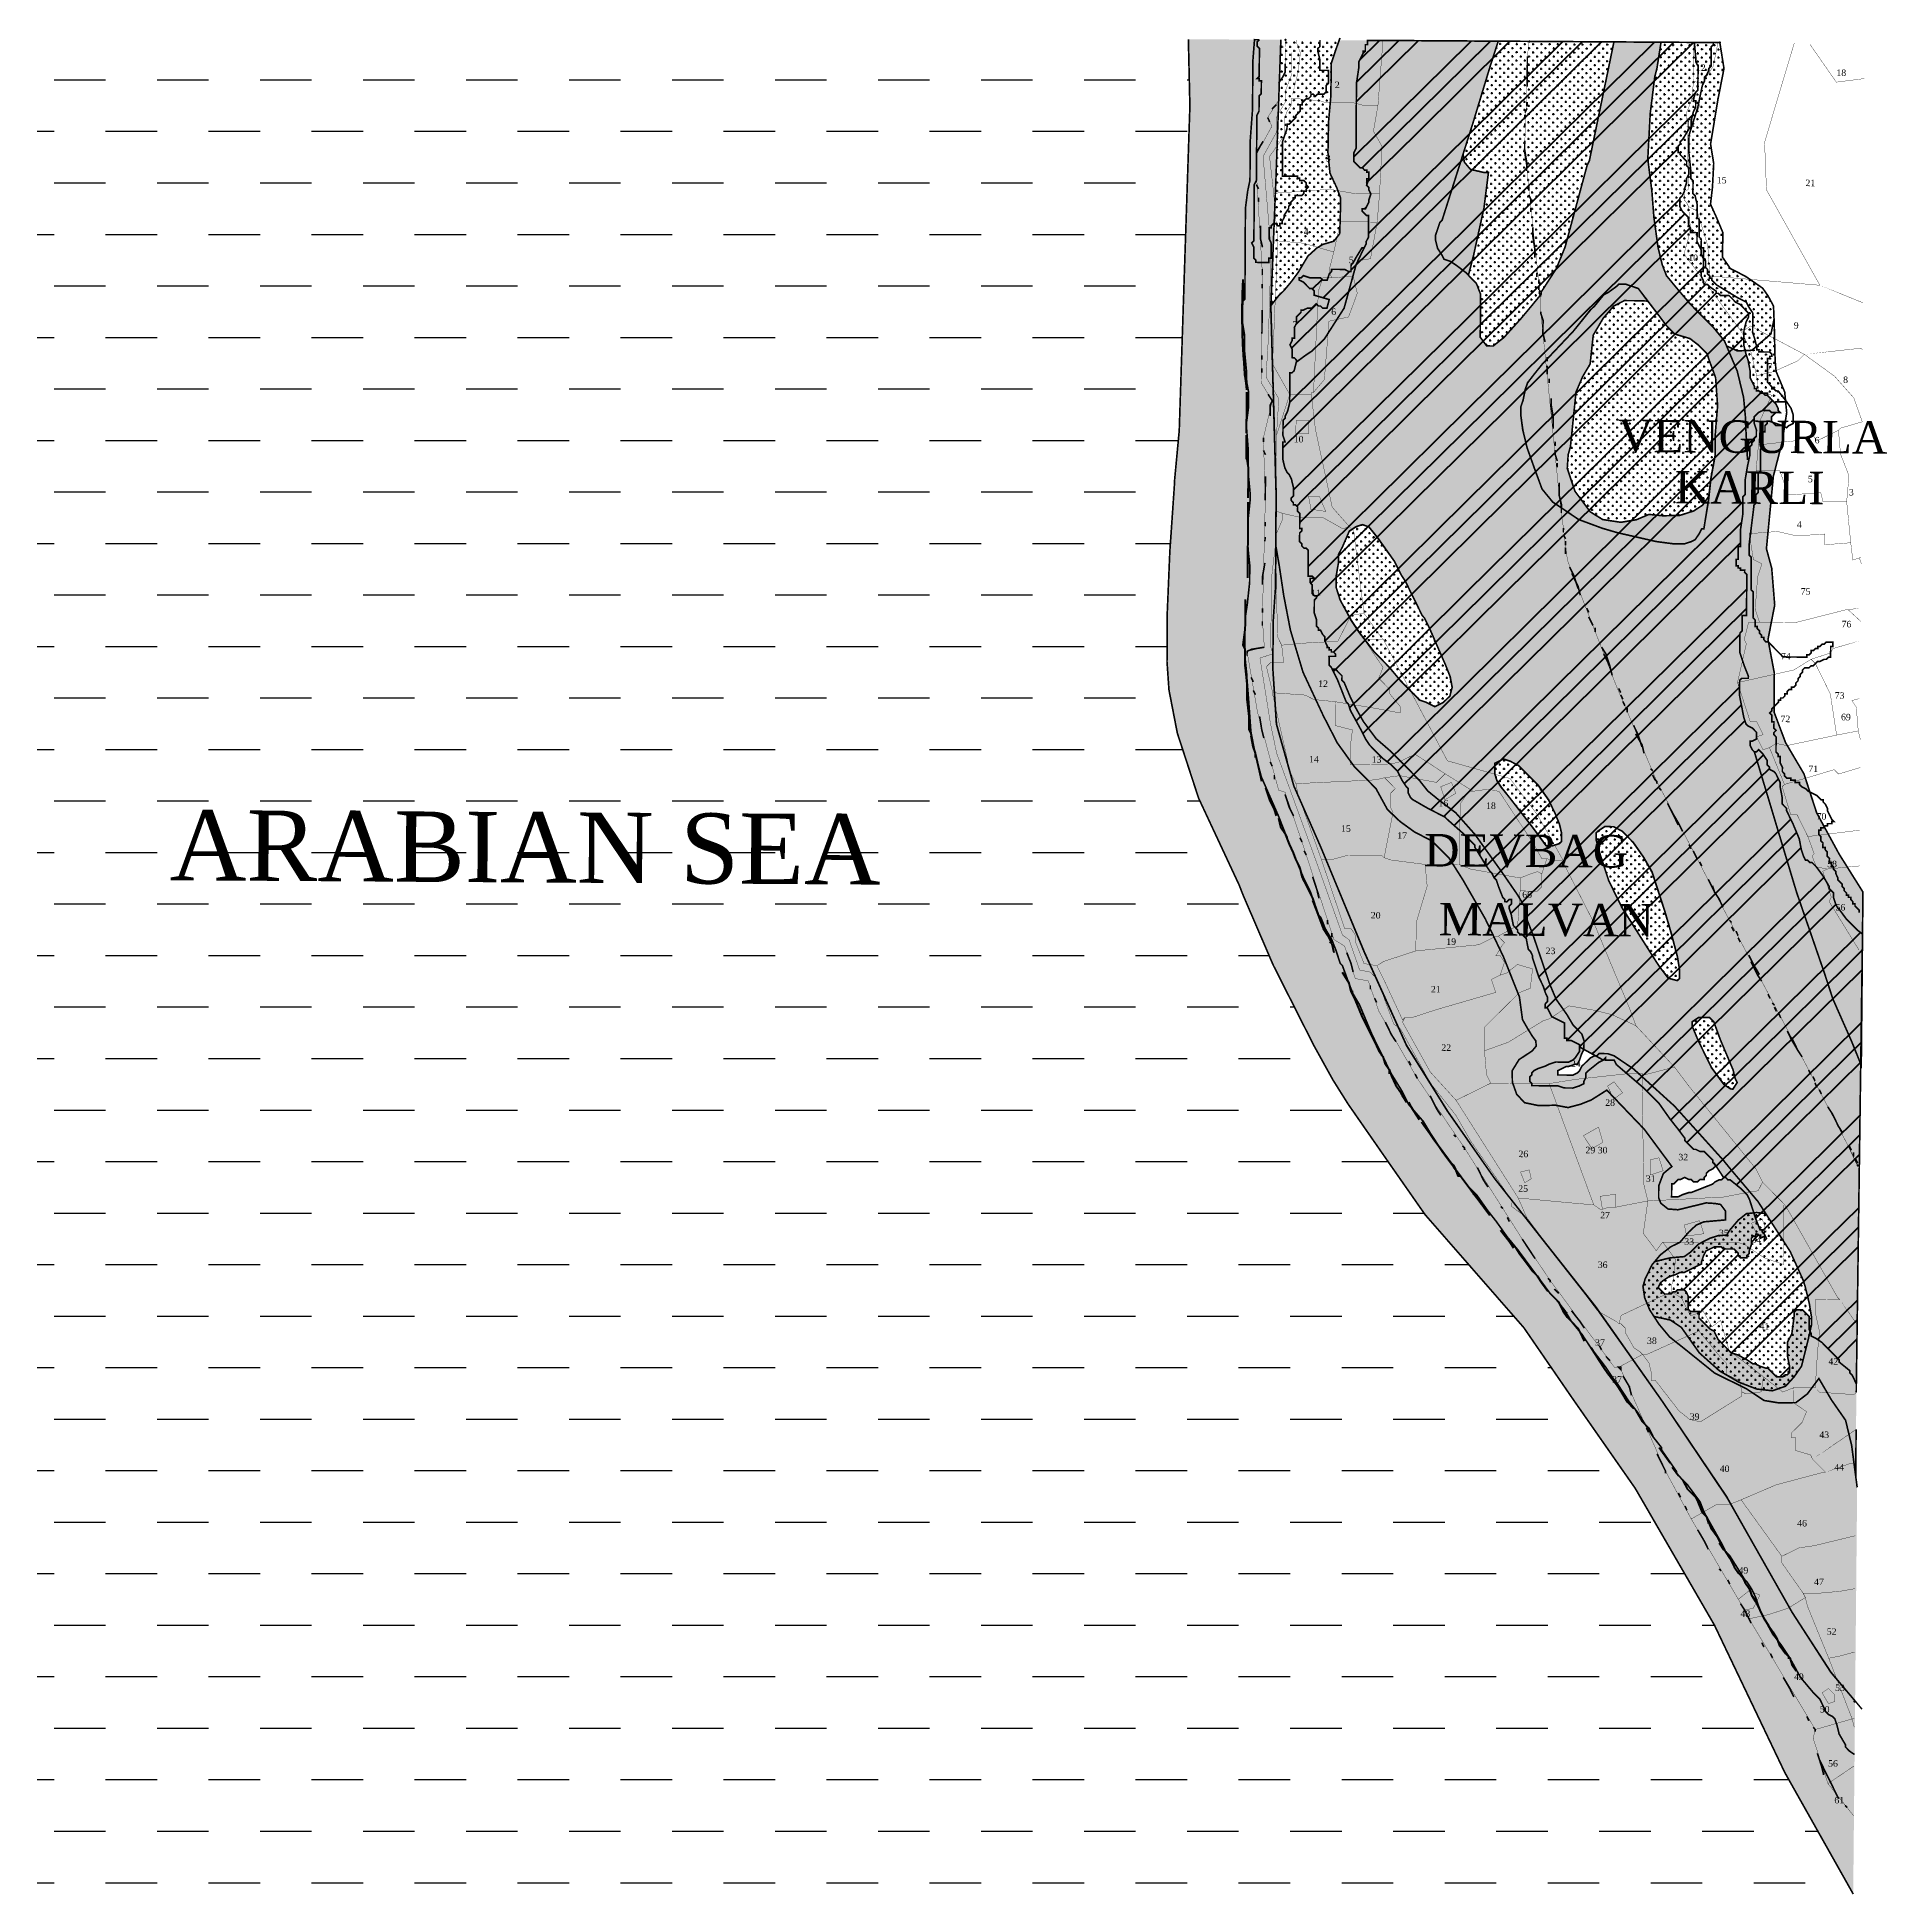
# Model space of a CAD drawing. Header units: metres. Extents: x 334593 to 339527, y 1757017 to 1769538.
# Drawn here: x 336106 to 339527, y 1766103 to 1769538 of the extents above; entities that cross this region are included whole.
import ezdxf

# ---------------------------------------------------------------- set-up
doc = ezdxf.new("R2010")
doc.units = ezdxf.units.M
for name, color, linetype in [('50 TO 500M FROM HTL', 54, 'Continuous'), ('ARABIAN SEA', 141, 'Continuous'), ('ARABIAN SEA TEXT', 7, 'Continuous'), ('CRZ LINE FOR RIVER OR CREEK', 84, 'Continuous'), ('CVCA', 229, 'Continuous'), ('HAZARDS LINE', 1, 'Continuous'), ('INTERTIDAL ZONE', 5, 'Continuous'), ('LOW TIDE LINE', 5, 'Continuous'), ('MANGROOVES', 112, 'Continuous'), ('NDZ-200M FROM CRZ', 30, 'Continuous'), ('RIVER', 4, 'Continuous'), ('SURVEY NO.', 7, 'Continuous'), ('SURVEY PLOT BOUNDARY', 35, 'Continuous'), ('VILLAGE BOUNDARY', 212, 'Continuous'), ('VILLAGE NAME', 3, 'Continuous')]:
    doc.layers.add(name, color=color, linetype=linetype)
for name, color, linetype, true_color in [('50M CRZ LINE', 7, 'Continuous', 0x267200), ('HIGH TIDE LINE', 7, 'Continuous', 0xff00c5), ('SEAWALL', 7, 'Continuous', 0xffffff)]:
    doc.layers.add(name, color=color, linetype=linetype, true_color=true_color)
doc.styles.get("Standard").update_dxf_attribs({"font": 'times.ttf'})
pattern_1 = [(359.64641, (320009.952, 1755058.52), (7.6619697, 7.5679797), [3.80756, -11.4226795]), (89.64641, (320011.844, 1755056.604), (-7.5679797, 7.6619697), [3.80756, -11.4226795])]

msp = doc.modelspace()

# ---------------------------------------------------------------- texts
at = {"layer": 'ARABIAN SEA TEXT', "insert": (336351.2, 1767977.3), "char_height": 130, "width": 1422.629, "attachment_point": 7, "rotation": 359.6464}
msp.add_mtext('ARABIAN SEA ', dxfattribs=at)
at = {"layer": 'SURVEY NO.', "attachment_point": 7, "rotation": 359.6464}
for s, insert, char_height in [('12', (339173.6, 1769475.9), 11.99), ('18', (339433.4, 1769466.3), 11.99), ('2', (338505.9, 1769444), 12), ('11', (339155, 1769372), 11.99), ('3', (338489.1, 1769308.2), 12), ('15', (339212.3, 1769267.7), 11.99), ('21', (339376.2, 1769262.7), 11.99), ('4', (338448.3, 1769172.5), 12), ('5', (338531.9, 1769120), 12), ('10', (339159.5, 1769124.1), 11.99), ('6', (338499.3, 1769024.3), 12), ('7', (338427.2, 1769000.7), 12), ('9', (339354.6, 1768999), 12), ('7', (339306.1, 1768923.4), 12), ('8', (339445.9, 1768898.5), 12), ('10', (338429.9, 1768788.8), 11.99), ('6', (339393.2, 1768786.9), 12), ('5', (339380.8, 1768715), 12), ('3', (339456.6, 1768690.5), 12), ('4', (339360.3, 1768631.2), 12), ('11', (338462.1, 1768504.8), 11.99), ('75', (339367.5, 1768507.2), 11.99), ('76', (339443.1, 1768446.8), 11.99), ('74', (339330.8, 1768387.5), 11.99), ('12', (338475.1, 1768336.8), 11.99), ('73', (339430.3, 1768314.9), 11.99), ('72', (339330.1, 1768271.6), 11.99), ('69', (339442, 1768274.9), 11.99), ('14', (338458.2, 1768197), 11.99), ('13', (338574.1, 1768196.3), 11.99), ('71', (339381.5, 1768179.3), 11.99), ('16', (338697.6, 1768115.5), 11.99), ('18', (338785.5, 1768111), 11.99), ('70', (339396.9, 1768091.2), 11.99), ('15', (338517.4, 1768068.7), 11.99), ('17', (338621.3, 1768056), 11.99), ('58', (339416.4, 1768003.2), 11.99), ('66', (338852.4, 1767946.7), 11.99), ('56', (339431.9, 1767923.1), 11.99), ('20', (338572.4, 1767908.4), 11.99), ('19', (338712, 1767859.6), 11.99), ('23', (338895.7, 1767842.5), 11.99), ('21', (338683.5, 1767771.8), 11.99), ('22', (338702.8, 1767663.8), 11.99), ('24', (338942.4, 1767634.3), 11.99), ('28', (339005.9, 1767561.9), 11.99), ('26', (338845.5, 1767467), 11.99), ('29 30', (338969.4, 1767474.2), 11.99), ('32', (339141.2, 1767461.2), 11.99), ('25', (338845.1, 1767403), 11.99), ('31', (339081, 1767421.5), 11.99), ('27', (338996.7, 1767354.1), 11.99), ('33', (339152.2, 1767305.2), 11.99), ('35', (339216.3, 1767320.8), 11.99), ('34', (339276.2, 1767308.4), 11.99), ('36', (338992.1, 1767262.2), 11.99), ('41', (339291.2, 1767148.4), 11.99), ('37', (338987.2, 1767118.3), 11.99), ('38', (339083.2, 1767121.7), 11.99), ('42', (339418.7, 1767083.6), 11.99), ('37', (339018.8, 1767050.1), 11.99), ('39', (339162.2, 1766981.3), 11.99), ('43', (339401.9, 1766947.8), 11.99), ('40', (339217.6, 1766885), 11.99), ('44', (339429.5, 1766887.7), 11.99), ('46', (339360.9, 1766784.2), 11.99), ('49', (339252.4, 1766696.9), 11.99), ('47', (339392.2, 1766676), 11.99), ('48', (339255.9, 1766616.9), 11.99), ('52', (339415.6, 1766583.9), 11.99), ('49', (339355.1, 1766500.4), 11.99), ('53', (339431, 1766479.9), 11.99), ('50', (339402.7, 1766440.1), 11.99), ('56', (339418.1, 1766340), 11.99), ('61', (339429.7, 1766272), 11.99)]:
    msp.add_mtext(s, dxfattribs=dict(at, insert=insert, char_height=char_height))
at = {"layer": 'VILLAGE NAME', "char_height": 59.96, "attachment_point": 7, "rotation": 359.6464}
for s, insert in [('VENGURLA', (339029.4, 1768769.6)), ('KARLI', (339134.7, 1768676.2)), ('DEVBAG', (338670.9, 1768003.5)), ('MALVAN', (338698.1, 1767876.1))]:
    msp.add_mtext(s, dxfattribs=dict(at, insert=insert))

# ---------------------------------------------------------------- hatches: boundary and pattern name
at = {"layer": '50 TO 500M FROM HTL'}
h = msp.add_hatch(dxfattribs=at)
h.set_pattern_fill('CROSS', color=256, scale=1.199231, angle=-0.3536)
h.set_pattern_definition(pattern_1)
h.paths.add_polyline_path([(338498.5, 1769428.5), (338499.5, 1769490.2), (338508.3, 1769516.6), (338514.1, 1769532.6), (338406.1, 1769533.3), (338396.9, 1769271.5), (338387.5, 1769041.6), (338401.6, 1769059.5), (338411.7, 1769069.5), (338425.5, 1769086.1), (338438.5, 1769103.7), (338456, 1769133.2), (338472.6, 1769148.3), (338483.9, 1769155), (338504.2, 1769160.9), (338514.9, 1769174.8), (338516, 1769204.3), (338516.6, 1769240.7), (338509.3, 1769260.3), (338496.9, 1769286.8), (338493.2, 1769324.8), (338494.3, 1769381.5)])
h = msp.add_hatch(dxfattribs=at)
h.set_pattern_fill('CROSS', color=256, scale=1.199231, angle=-0.3536)
h.set_pattern_definition(pattern_1)
h.paths.add_polyline_path([(338742.7, 1767980), (338717.2, 1768020.2), (338686, 1768051.6), (338653.3, 1768068.5), (338626.5, 1768087.9), (338603.2, 1768110), (338581.9, 1768148.9), (338542.1, 1768189.2), (338510.4, 1768233.3), (338484.5, 1768283.7), (338447.1, 1768363.9), (338423.8, 1768441.7), (338411.4, 1768505.9), (338403.3, 1768560), (338396.8, 1768597.8), (338396.3, 1768521.9), (338391.9, 1768457.9), (338391.3, 1768370), (338397.9, 1768267.9), (338430, 1768153.9), (338470.9, 1768061.1), (338481.2, 1768037.6), (338560, 1767847.2), (338638.9, 1767672.8), (338714.1, 1767552.4), (338801.2, 1767428), (338849.9, 1767366.1), (338987.7, 1767190.9), (339112.5, 1767014.3), (339231.3, 1766837.6), (339351.9, 1766625), (339423.2, 1766514.6), (339468.1, 1766461.5), (339471.9, 1766856.8), (339461.7, 1766934.1), (339450.5, 1766980.6), (339424.3, 1767018.3), (339401.1, 1767057.9), (339379.8, 1767029.4), (339358.5, 1767013.2), (339326.3, 1767012.9), (339299.8, 1767017.2), (339266.6, 1767039.2), (339208.7, 1767067.6), (339155.9, 1767110.2), (339125, 1767134.8), (339105.4, 1767158.3), (339088.4, 1767184.5), (339078.9, 1767207.3), (339075.8, 1767228.4), (339079.9, 1767242.3), (339092.5, 1767268), (339107.6, 1767286.2), (339127.3, 1767301.5), (339144.3, 1767309.9), (339160.8, 1767329), (339174.5, 1767341.7), (339188.5, 1767347.6), (339228.4, 1767351.1), (339228.6, 1767367.4), (339219.2, 1767379.8), (339208.7, 1767381.5), (339192.4, 1767382.6), (339172.7, 1767377.7), (339140.7, 1767369.9), (339122.2, 1767371.3), (339108.7, 1767382.1), (339104.8, 1767392.1), (339104.9, 1767414.1), (339113.5, 1767436.9), (339129.2, 1767449.9), (339078.4, 1767518.5), (339008.9, 1767591.1), (338998.7, 1767584.6), (338980, 1767572.8), (338960, 1767564.9), (338937.3, 1767558.9), (338914, 1767563.2), (338882.8, 1767562.5), (338856.7, 1767567.9), (338842.2, 1767583.6), (338834.3, 1767605.7), (338833.9, 1767627), (338846.6, 1767647.6), (338870.7, 1767663.4), (338878.3, 1767672.5), (338877.7, 1767682), (338870.8, 1767691.4), (338862.9, 1767704.3), (338853, 1767721.5), (338847.3, 1767763.5), (338817.8, 1767837.6), (338784.2, 1767907.8)])
at = {"layer": 'ARABIAN SEA'}
h = msp.add_hatch(dxfattribs=at)
h.set_pattern_fill('DASH', color=256, scale=30)
h.paths.add_polyline_path([(338202.8, 1768615.4), (338209.6, 1768714.9), (338209.6, 1768718.9), (338218.2, 1768810.8), (338228.1, 1769114.6), (338237.9, 1769410.4), (338235.1, 1769534.3), (336106.1, 1769534.3), (336106.1, 1766104.6), (339464.6, 1766104.6), (339338.1, 1766329.2), (339207.9, 1766601.9), (339061.5, 1766854.7), (338946.6, 1767019.3), (338855.5, 1767151.8), (338763.9, 1767256.6), (338672.9, 1767360.8), (338605.6, 1767457.2), (338530.3, 1767565.6), (338502.6, 1767609.7), (338467, 1767673.9), (338392, 1767822.3), (338336.8, 1767950.5), (338328.9, 1767970.6), (338254, 1768131), (338238.3, 1768179), (338214.7, 1768251.1), (338199.2, 1768331.2), (338195.6, 1768383.2), (338196.1, 1768475.1), (338200.8, 1768587)])
h.paths.add_polyline_path([(336316.7, 1767906.4), (337666.8, 1767898), (337668.5, 1768175.6), (336318.4, 1768183.9)], flags=24)
at = {"layer": 'CVCA', "lineweight": 50}
h = msp.add_hatch(dxfattribs=at)
h.set_pattern_fill('GOST_GROUND', color=256, scale=11.992314, angle=-0.3536)
h.set_pattern_definition([(44.6464, (320009.95, 1755058.52), (169.5937, -1.0466), [239.8463]), (44.6464, (320045.93, 1755058.3), (169.5937, -1.0466), [239.8463]), (44.6464, (320081.9, 1755058.08), (169.5937, -1.0466), [239.8463])])
h.paths.add_polyline_path([(339170.8, 1769528.5), (338566.4, 1769532.3), (338566.4, 1769524.3), (338562.4, 1769524.3), (338562.3, 1769512.3), (338558.3, 1769512.3), (338558.3, 1769508.3), (338554.2, 1769500.4), (338550.2, 1769492.4), (338550.1, 1769480.4), (338545.9, 1769452.4), (338545.2, 1769332.5), (338541.1, 1769324.5), (338541, 1769308.6), (338545, 1769304.5), (338549, 1769300.5), (338553, 1769296.5), (338557, 1769296.5), (338560.9, 1769292.4), (338564.9, 1769292.4), (338564.9, 1769288.4), (338568.9, 1769288.4), (338568.8, 1769276.4), (338564.8, 1769276.4), (338564.8, 1769264.4), (338568.7, 1769260.4), (338568.7, 1769256.4), (338572.6, 1769248.4), (338568.6, 1769236.4), (338568.6, 1769232.4), (338564.5, 1769224.5), (338560.5, 1769220.5), (338556.5, 1769220.5), (338556.5, 1769216.5), (338560.4, 1769212.5), (338564.4, 1769208.5), (338568.4, 1769208.4), (338568.2, 1769168.5), (338564.1, 1769160.5), (338564.1, 1769156.5), (338560, 1769148.5), (338556, 1769148.5), (338543.9, 1769128.6), (338539.9, 1769120.7), (338535.9, 1769116.7), (338535.8, 1769104.7), (338531.8, 1769104.7), (338523.8, 1769108.8), (338499.8, 1769108.9), (338499.8, 1769104.9), (338495.8, 1769100.9), (338491.7, 1769089), (338483.7, 1769089), (338479.8, 1769093), (338459.8, 1769093.2), (338447.8, 1769097.2), (338443.8, 1769093.3), (338439.8, 1769093.3), (338439.8, 1769089.3), (338447.7, 1769085.3), (338451.7, 1769081.2), (338459.6, 1769073.2), (338463.6, 1769073.2), (338467.6, 1769069.1), (338467.6, 1769061.1), (338495.5, 1769053), (338491.4, 1769037), (338483.4, 1769037.1), (338479.4, 1769041.1), (338475.4, 1769041.1), (338471.5, 1769045.1), (338467.4, 1769041.2), (338463.4, 1769037.2), (338455.4, 1769037.2), (338447.4, 1769033.3), (338443.4, 1769033.3), (338443.4, 1769029.3), (338439.4, 1769025.3), (338435.3, 1769021.4), (338435.3, 1769009.4), (338431.2, 1769001.4), (338431.1, 1768981.4), (338427.1, 1768981.4), (338427.1, 1768977.4), (338423, 1768969.5), (338427, 1768961.4), (338426.9, 1768945.5), (338430.9, 1768945.4), (338434.8, 1768941.4), (338434.8, 1768937.4), (338430.7, 1768921.4), (338426.7, 1768917.5), (338422.7, 1768917.5), (338422.4, 1768861.5), (338418.3, 1768845.6), (338414.2, 1768837.6), (338414.2, 1768833.6), (338410.2, 1768829.6), (338410, 1768801.6), (338413.9, 1768789.6), (338409.9, 1768789.6), (338409.7, 1768757.7), (338413.6, 1768741.6), (338417.6, 1768733.6), (338421.5, 1768729.6), (338425.5, 1768721.6), (338429.4, 1768705.6), (338429.3, 1768689.6), (338425.3, 1768685.6), (338425.3, 1768681.6), (338429.2, 1768677.6), (338429.2, 1768673.6), (338433.2, 1768673.6), (338437.2, 1768669.5), (338437.1, 1768661.5), (338441.1, 1768657.5), (338440.9, 1768629.5), (338444.9, 1768629.5), (338444.9, 1768625.5), (338440.9, 1768621.5), (338440.8, 1768605.6), (338444.7, 1768601.5), (338444.7, 1768597.5), (338448.7, 1768593.5), (338452.7, 1768593.5), (338456.7, 1768589.5), (338456.4, 1768541.5), (338464.4, 1768541.4), (338468.3, 1768537.4), (338460.3, 1768537.5), (338460.3, 1768529.5), (338464.3, 1768525.4), (338464.2, 1768509.5), (338468.1, 1768505.4), (338472.1, 1768505.4), (338472.1, 1768501.4), (338468.1, 1768497.4), (338467.9, 1768473.5), (338471.9, 1768461.4), (338471.8, 1768449.4), (338475.8, 1768445.4), (338475.7, 1768441.4), (338479.7, 1768441.4), (338483.7, 1768433.4), (338487.6, 1768429.4), (338487.6, 1768421.4), (338491.5, 1768413.3), (338491.5, 1768409.3), (338495.5, 1768409.3), (338495.5, 1768405.3), (338499.5, 1768405.3), (338499.5, 1768401.3), (338503.5, 1768401.3), (338507.4, 1768397.3), (338507.4, 1768393.3), (338495.4, 1768393.3), (338495.3, 1768377.3), (338499.3, 1768373.3), (338503.2, 1768365.3), (338507.2, 1768357.3), (338511.1, 1768349.3), (338526.9, 1768309.2), (338530.9, 1768305.2), (338534.8, 1768293.1), (338554.5, 1768257), (338562.4, 1768241), (338570.4, 1768229), (338578.3, 1768220.9), (338582.3, 1768216.9), (338594.2, 1768204.8), (338610.1, 1768192.7), (338622, 1768180.7), (338629.9, 1768164.6), (338637.8, 1768152.6), (338641.8, 1768148.6), (338641.8, 1768140.6), (338645.7, 1768132.5), (338649.7, 1768128.5), (338677.6, 1768112.4), (338685.5, 1768108.3), (338709.4, 1768096.2), (338713.4, 1768092.1), (338745.2, 1768064), (338749.2, 1768059.9), (338761.1, 1768047.9), (338765.1, 1768043.9), (338765.1, 1768039.9), (338784.8, 1768007.7), (338792.8, 1767995.7), (338796.7, 1767991.7), (338800.7, 1767983.7), (338804.7, 1767979.6), (338808.6, 1767967.6), (338816.4, 1767947.6), (338820.4, 1767943.6), (338820.4, 1767939.6), (338824.4, 1767939.5), (338828.4, 1767943.5), (338832.4, 1767943.5), (338832.4, 1767935.5), (338828.3, 1767931.5), (338828.3, 1767927.5), (338832.2, 1767915.5), (338836.1, 1767895.5), (338844.1, 1767887.4), (338844, 1767883.5), (338848, 1767879.4), (338852, 1767879.4), (338856, 1767875.4), (338859.9, 1767871.4), (338863.8, 1767851.3), (338867.8, 1767847.3), (338871.7, 1767839.3), (338871.7, 1767835.3), (338883.5, 1767799.3), (338891.4, 1767783.2), (338895.3, 1767771.2), (338899.2, 1767763.2), (338899.2, 1767755.2), (338895.2, 1767751.2), (338895.1, 1767743.2), (338899.1, 1767743.2), (338903.1, 1767735.2), (338907, 1767727.1), (338915, 1767723.1), (338923, 1767719.1), (338930.9, 1767715), (338930.8, 1767687), (338934.8, 1767687), (338934.7, 1767683), (338942.7, 1767682.9), (338958.7, 1767674.9), (338958.6, 1767670.9), (339002.5, 1767646.6), (339006.5, 1767650.6), (339006.5, 1767646.6), (339022.4, 1767646.5), (339026.4, 1767638.5), (339078.1, 1767594.2), (339105.9, 1767566), (339125.7, 1767537.9), (339141.6, 1767517.8), (339153.5, 1767501.7), (339153.4, 1767497.7), (339157.4, 1767493.7), (339161.4, 1767489.7), (339165.3, 1767485.7), (339169.3, 1767481.7), (339173.3, 1767481.6), (339181.3, 1767477.6), (339189.3, 1767477.5), (339193.3, 1767473.5), (339201.2, 1767465.5), (339205.2, 1767461.4), (339205.1, 1767457.4), (339209.1, 1767453.4), (339225, 1767429.3), (339229, 1767429.3), (339232.9, 1767425.3), (339236.9, 1767425.3), (339256.8, 1767409.2), (339268.7, 1767397.1), (339272.7, 1767389.1), (339280.5, 1767365), (339284.4, 1767353), (339292.3, 1767333), (339296.3, 1767333), (339296.3, 1767329), (339300.3, 1767324.9), (339304.2, 1767316.9), (339300.2, 1767312.9), (339300.2, 1767320.9), (339292.2, 1767317), (339292.2, 1767321), (339288.3, 1767325), (339284.3, 1767325), (339284.2, 1767321), (339280.3, 1767321.1), (339276.2, 1767317.1), (339276.2, 1767305.1), (339272.1, 1767293.1), (339272.1, 1767289.1), (339268, 1767285.2), (339268, 1767281.2), (339256, 1767281.2), (339252.1, 1767285.3), (339252.1, 1767289.3), (339248.1, 1767293.3), (339244.1, 1767297.3), (339224.1, 1767297.4), (339220.2, 1767301.4), (339208.2, 1767301.5), (339192.1, 1767293.6), (339188.1, 1767285.6), (339184, 1767273.7), (339184, 1767269.7), (339151.9, 1767253.9), (339143.9, 1767253.9), (339135.9, 1767250), (339123.9, 1767246.1), (339111.9, 1767238.1), (339107.8, 1767234.2), (339103.8, 1767226.2), (339111.7, 1767218.2), (339115.7, 1767214.1), (339127.7, 1767214.1), (339131.7, 1767218), (339135.7, 1767218), (339139.7, 1767222), (339151.7, 1767221.9), (339155.7, 1767217.9), (339159.6, 1767209.9), (339159.5, 1767185.9), (339163.5, 1767181.9), (339179.5, 1767181.8), (339179.4, 1767169.8), (339183.4, 1767165.7), (339187.3, 1767161.7), (339199.2, 1767149.7), (339207.2, 1767145.6), (339215.1, 1767129.6), (339227, 1767117.5), (339231, 1767113.5), (339238.9, 1767105.4), (339250.9, 1767101.4), (339266.9, 1767093.3), (339278.8, 1767085.2), (339282.8, 1767085.2), (339290.8, 1767081.1), (339302.7, 1767077.1), (339306.7, 1767077), (339314.7, 1767069), (339322.6, 1767060.9), (339334.6, 1767060.9), (339338.6, 1767064.8), (339342.6, 1767064.8), (339346.6, 1767068.8), (339346.7, 1767080.8), (339342.8, 1767100.8), (339343, 1767124.8), (339351.1, 1767140.7), (339355.3, 1767172.7), (339355.3, 1767180.7), (339359.4, 1767184.6), (339371.3, 1767184.6), (339375.3, 1767180.5), (339383.3, 1767172.5), (339383.1, 1767148.5), (339387.1, 1767140.5), (339387, 1767136.5), (339395, 1767132.5), (339406.9, 1767124.4), (339414.9, 1767116.3), (339418.9, 1767112.3), (339438.7, 1767092.2), (339438.7, 1767088.2), (339458.6, 1767072.1), (339458.6, 1767068.1), (339462.5, 1767064.1), (339466.5, 1767056.1), (339470.4, 1767048), (339481.8, 1767879.8), (339471.6, 1767887.6), (339455.7, 1767903.7), (339451.8, 1767907.7), (339439.9, 1767923.7), (339435.9, 1767927.8), (339431.9, 1767935.8), (339428, 1767947.8), (339428.1, 1767955.8), (339420.1, 1767963.8), (339420.1, 1767967.8), (339408.3, 1767987.9), (339396.4, 1768004), (339388.4, 1768012), (339384.4, 1768012), (339380.5, 1768016.1), (339376.5, 1768016.1), (339372.5, 1768024.1), (339368.6, 1768036.1), (339364.7, 1768056.1), (339352.9, 1768084.2), (339349, 1768092.2), (339341.1, 1768108.3), (339341.1, 1768112.3), (339337.1, 1768116.3), (339333.2, 1768120.3), (339333.2, 1768132.3), (339329.4, 1768152.3), (339329.4, 1768160.3), (339321.5, 1768176.3), (339317.5, 1768180.4), (339309.6, 1768184.4), (339309.6, 1768188.4), (339305.6, 1768192.4), (339305.7, 1768200.4), (339297.7, 1768212.5), (339293.8, 1768216.5), (339289.8, 1768220.5), (339285.8, 1768216.5), (339281.8, 1768216.6), (339277.8, 1768220.6), (339273.9, 1768228.6), (339273.9, 1768236.6), (339277.9, 1768236.6), (339285.9, 1768240.5), (339286, 1768252.5), (339282, 1768256.5), (339278.1, 1768260.6), (339270.1, 1768264.6), (339266.1, 1768268.6), (339262.2, 1768280.7), (339258.3, 1768300.7), (339254.4, 1768320.7), (339254.6, 1768348.7), (339258.6, 1768352.6), (339270.6, 1768352.6), (339270.7, 1768356.6), (339262.8, 1768376.6), (339254.9, 1768400.6), (339255.2, 1768436.6), (339259.2, 1768440.6), (339259.4, 1768468.6), (339267.3, 1768468.5), (339267.8, 1768544.5), (339263.8, 1768548.5), (339263.9, 1768552.5), (339255.9, 1768552.5), (339255.9, 1768556.5), (339251.9, 1768556.6), (339251.9, 1768560.6), (339247.9, 1768560.6), (339248, 1768572.6), (339252, 1768572.6), (339252.1, 1768596.5), (339256.1, 1768596.5), (339256.3, 1768628.5), (339260.5, 1768656.5), (339260.7, 1768688.4), (339264.7, 1768692.4), (339264.9, 1768720.4), (339269, 1768744.4), (339273.2, 1768764.3), (339273.3, 1768780.3), (339277.3, 1768784.3), (339277.3, 1768788.3), (339281.3, 1768792.3), (339281.4, 1768796.3), (339285.4, 1768800.2), (339285.5, 1768812.2), (339281.5, 1768824.2), (339281.6, 1768836.2), (339285.6, 1768840.2), (339289.7, 1768844.2), (339297.7, 1768848.1), (339309.7, 1768848.1), (339313.6, 1768844), (339329.6, 1768843.9), (339325.7, 1768848), (339325.7, 1768852), (339321.7, 1768860), (339317.8, 1768864), (339309.8, 1768872), (339305.8, 1768876.1), (339301.8, 1768876.1), (339297.9, 1768880.1), (339293.9, 1768880.1), (339289.9, 1768884.2), (339285.9, 1768884.2), (339285.9, 1768888.2), (339281.9, 1768888.2), (339282, 1768892.2), (339278, 1768900.2), (339274.1, 1768908.2), (339274.1, 1768920.2), (339270.3, 1768940.2), (339266.3, 1768952.3), (339262.4, 1768968.3), (339262.6, 1768996.3), (339266.7, 1769012.2), (339270.8, 1769020.2), (339270.8, 1769028.2), (339266.8, 1769032.2), (339262.9, 1769036.2), (339258.9, 1769040.3), (339254.9, 1769044.3), (339246.9, 1769048.3), (339243, 1769052.4), (339235, 1769060.4), (339219, 1769060.5), (339215.1, 1769064.5), (339211.1, 1769064.5), (339211.1, 1769068.5), (339199.2, 1769076.6), (339195.2, 1769080.6), (339191.2, 1769080.7), (339187.2, 1769084.7), (339187.2, 1769088.7), (339183.3, 1769096.7), (339183.3, 1769104.7), (339187.3, 1769104.7), (339187.5, 1769128.7), (339183.5, 1769136.7), (339183.6, 1769144.7), (339175.7, 1769160.7), (339175.8, 1769176.7), (339163.8, 1769176.8), (339163.8, 1769184.8), (339159.9, 1769192.8), (339160, 1769204.8), (339156, 1769208.8), (339148.1, 1769216.9), (339144.1, 1769224.9), (339144.2, 1769240.9), (339148.2, 1769244.8), (339152.3, 1769252.8), (339152.3, 1769256.8), (339156.4, 1769268.8), (339156.4, 1769276.8), (339160.5, 1769284.7), (339160.5, 1769296.7), (339156.6, 1769300.8), (339156.6, 1769308.8), (339152.6, 1769312.8), (339148.7, 1769316.8), (339144.7, 1769320.8), (339144.7, 1769324.8), (339140.7, 1769324.8), (339140.8, 1769336.8), (339144.8, 1769340.8), (339144.8, 1769344.8), (339148.9, 1769348.8), (339161, 1769368.7), (339165, 1769372.7), (339165.1, 1769384.7), (339169.2, 1769400.6), (339173.2, 1769408.6), (339173.3, 1769420.6), (339169.3, 1769420.6), (339169.3, 1769424.6), (339173.4, 1769436.6), (339177.4, 1769440.6), (339177.7, 1769484.5), (339173.7, 1769492.5), (339173.8, 1769496.5)])
at = {"layer": 'INTERTIDAL ZONE'}
h = msp.add_hatch(dxfattribs=at)
h.set_pattern_fill('CROSS', color=256, scale=1.199231, angle=-0.3536)
h.set_pattern_definition(pattern_1)
h.paths.add_polyline_path([(338545.3, 1769117.7), (338560, 1769148.5), (338556, 1769148.5), (338543.9, 1769128.6), (338539.9, 1769120.7), (338535.9, 1769116.7), (338535.8, 1769104.7), (338531.8, 1769104.7), (338523.8, 1769108.8), (338499.8, 1769108.9), (338499.8, 1769104.9), (338495.8, 1769100.9), (338491.7, 1769089), (338483.7, 1769089), (338479.8, 1769093), (338459.8, 1769093.2), (338447.8, 1769097.2), (338443.8, 1769093.3), (338439.8, 1769093.3), (338439.8, 1769089.3), (338447.7, 1769085.3), (338451.7, 1769081.2), (338459.6, 1769073.2), (338463.6, 1769073.2), (338467.6, 1769069.1), (338467.6, 1769061.1), (338495.5, 1769053), (338491.4, 1769037), (338483.4, 1769037.1), (338479.4, 1769041.1), (338475.4, 1769041.1), (338471.5, 1769045.1), (338467.4, 1769041.2), (338463.4, 1769037.2), (338455.4, 1769037.2), (338447.4, 1769033.3), (338443.4, 1769033.3), (338443.4, 1769029.3), (338439.4, 1769025.3), (338435.3, 1769021.4), (338435.3, 1769009.4), (338431.2, 1769001.4), (338431.1, 1768981.4), (338427.1, 1768981.4), (338427.1, 1768977.4), (338423, 1768969.5), (338427, 1768961.4), (338426.9, 1768945.5), (338430.9, 1768945.4), (338434.8, 1768941.4), (338434.8, 1768937.4), (338452.5, 1768950.4), (338463.9, 1768957.9), (338486.9, 1768980.5), (338523.1, 1769037.1)], flags=17)
h.paths.add_polyline_path([(338344.8, 1768598.5), (338344.8, 1768598.5), (338345.1, 1768642.1), (338349.3, 1768682.1), (338349.4, 1768694.1), (338345.6, 1768734.1), (338345.9, 1768774), (338342.2, 1768822), (338346.4, 1768854), (338346.5, 1768882), (338342.7, 1768902), (338342.8, 1768918), (338339, 1768958), (338339.2, 1768986), (338335.3, 1769010), (338335.6, 1769050), (338339.6, 1769053.9), (338340.6, 1769221.8), (338344.8, 1769253.8), (338349, 1769273.8), (338349.4, 1769345.7), (338353.8, 1769405.7), (338354.3, 1769493.6), (338357.4, 1769533.6), (338235.1, 1769534.3), (338237.9, 1769410.4), (338228.1, 1769114.6), (338218.2, 1768810.8), (338209.6, 1768718.9), (338209.6, 1768714.9), (338202.8, 1768615.4), (338200.8, 1768587), (338196.1, 1768475.1), (338195.6, 1768383.2), (338199.2, 1768331.2), (338214.7, 1768251.1), (338238.3, 1768179), (338254, 1768131), (338328.9, 1767970.6), (338336.8, 1767950.5), (338392, 1767822.3), (338467, 1767673.9), (338502.6, 1767609.7), (338530.3, 1767565.6), (338605.6, 1767457.2), (338672.9, 1767360.8), (338763.9, 1767256.6), (338855.5, 1767151.8), (338946.6, 1767019.3), (339061.5, 1766854.7), (339207.9, 1766601.9), (339338.1, 1766329.2), (339464.6, 1766104.6), (339467.1, 1766362.5), (339458.2, 1766368.5), (339450.3, 1766376.5), (339450.3, 1766380.5), (339438.5, 1766400.6), (339434.6, 1766416.6), (339430.6, 1766428.6), (339426.7, 1766432.6), (339418.7, 1766436.7), (339410.7, 1766444.7), (339410.8, 1766448.7), (339406.8, 1766456.7), (339402.9, 1766464.8), (339398.9, 1766468.8), (339391, 1766476.8), (339367.2, 1766505), (339347.4, 1766541.1), (339331.5, 1766565.1), (339315.7, 1766585.2), (339295.9, 1766621.3), (339288, 1766641.4), (339284.1, 1766653.4), (339276.2, 1766669.4), (339268.3, 1766681.5), (339264.3, 1766685.5), (339236.6, 1766729.6), (339228.7, 1766737.7), (339220.8, 1766753.7), (339189.2, 1766809.9), (339181.3, 1766829.9), (339169.4, 1766846), (339157.5, 1766862.1), (339137.6, 1766882.2), (339137.7, 1766886.2), (339109.9, 1766926.3), (339110, 1766930.3), (339094.1, 1766950.4), (339066.4, 1766994.6), (339050.5, 1767014.6), (339026.8, 1767050.8), (339022.8, 1767054.8), (339006.9, 1767078.9), (338979.2, 1767115), (338963.3, 1767139.1), (338943.5, 1767163.2), (338931.6, 1767183.3), (338915.8, 1767203.4), (338903.9, 1767215.4), (338892, 1767231.5), (338868.2, 1767263.6), (338844.4, 1767295.8), (338831.8, 1767311.1), (338824.6, 1767319.9), (338804.7, 1767348), (338788.9, 1767368.1), (338769.1, 1767396.2), (338753.2, 1767412.3), (338725.4, 1767448.4), (338721.5, 1767456.4), (338697.7, 1767488.6), (338681.9, 1767512.7), (338670, 1767532.7), (338642.2, 1767564.9), (338630.4, 1767588.9), (338610.6, 1767621), (338606.6, 1767629.1), (338575, 1767693.2), (338563.2, 1767721.3), (338551.4, 1767749.3), (338539.5, 1767769.4), (338531.7, 1767789.4), (338519.9, 1767821.5), (338515.9, 1767825.5), (338508.1, 1767849.5), (338500.2, 1767869.6), (338488.3, 1767889.6), (338480.4, 1767909.7), (338476.5, 1767913.7), (338460.8, 1767957.8), (338448.9, 1767981.8), (338425.3, 1768038), (338401.7, 1768098.1), (338385.9, 1768134.1), (338370.1, 1768170.2), (338358.4, 1768214.3), (338350.7, 1768254.3), (338347, 1768306.3), (338343.3, 1768354.3), (338343.3, 1768358.3), (338339.5, 1768394.3), (338340, 1768462.3), (338344.1, 1768490.2), (338348.4, 1768530.2), (338348.6, 1768562.1)])
h.paths.add_polyline_path([(338781.8, 1769222.5), (338790, 1769287.8), (338782.3, 1769287.8), (338756.8, 1769293.7), (338745.5, 1769307.1), (338743.1, 1769321.9), (338704.3, 1769199.6), (338700.2, 1769195.6), (338696.2, 1769183.7), (338692.1, 1769171.7), (338692, 1769163.7), (338695.9, 1769147.7), (338703.9, 1769135.6), (338707.8, 1769127.6), (338719.8, 1769123.6), (338731.7, 1769115.5), (338747.6, 1769103.4), (338753, 1769097.9), (338762.7, 1769135.6)], flags=17)
h.paths.add_polyline_path([(338952, 1768882.1), (338964.3, 1768910.6), (338978.1, 1768933.9), (338983.8, 1768987.2), (339002.1, 1769018.2), (339021.6, 1769041), (339041.4, 1769051), (339059.6, 1769050.9), (339084.6, 1769050.2), (339079.1, 1769057.4), (339067.2, 1769073.4), (339055.3, 1769077.5), (339043.3, 1769081.6), (339039.3, 1769081.6), (339031.3, 1769081.6), (339027.3, 1769077.7), (339011.2, 1769065.8), (339003.2, 1769061.8), (338987.1, 1769041.9), (338979, 1769034), (338946.8, 1768994.2), (338890.5, 1768934.6), (338874.4, 1768914.7), (338862.3, 1768898.8), (338858.2, 1768886.8), (338854.1, 1768866.9), (338850, 1768854.9), (338849.9, 1768838.9), (338853.8, 1768810.9), (338861.5, 1768778.9), (338877.3, 1768734.8), (338889.1, 1768702.7), (338908.9, 1768678.6), (338932.8, 1768662.5), (338956.7, 1768646.3), (339000.5, 1768630.1), (339028.5, 1768621.9), (339100.3, 1768605.5), (339132.3, 1768601.3), (339152.2, 1768601.2), (339164.3, 1768605.1), (339172.3, 1768609), (339180.3, 1768621), (339184.4, 1768628.9), (339188.4, 1768628.9), (339196.7, 1768680.8), (339197.6, 1768689.6), (339186.2, 1768672.9), (339169.6, 1768662.1), (339143.8, 1768653.8), (339112.7, 1768653.2), (339086.9, 1768655.7), (339063.4, 1768645.8), (339034.8, 1768641.1), (339001.3, 1768646.2), (338978.4, 1768660.4), (338950, 1768698.5), (338935.8, 1768740.9), (338937.5, 1768766.3), (338941.7, 1768781.2), (338946.4, 1768827.3)], flags=17)
h.paths.add_polyline_path([(338677.8, 1768144.3), (338661.9, 1768164.4), (338638.1, 1768188.6), (338610.3, 1768216.7), (338582.4, 1768240.9), (338570.5, 1768256.9), (338558.6, 1768273), (338542.8, 1768301.1), (338538.9, 1768309.1), (338534.9, 1768317.1), (338523.1, 1768345.2), (338519.1, 1768349.2), (338519.2, 1768357.2), (338515.2, 1768361.2), (338511.2, 1768365.2), (338507.3, 1768369.3), (338501.3, 1768369.3), (338503.2, 1768365.3), (338507.2, 1768357.3), (338511.1, 1768349.3), (338526.9, 1768309.2), (338530.9, 1768305.2), (338534.8, 1768293.1), (338554.5, 1768257), (338562.4, 1768241), (338570.4, 1768229), (338578.3, 1768220.9), (338582.3, 1768216.9), (338594.2, 1768204.8), (338610.1, 1768192.7), (338622, 1768180.7), (338629.9, 1768164.6), (338637.8, 1768152.6), (338641.8, 1768148.6), (338641.8, 1768140.6), (338645.7, 1768132.5), (338649.7, 1768128.5), (338677.6, 1768112.4), (338685.5, 1768108.3), (338709.4, 1768096.2), (338713.4, 1768092.1), (338745.2, 1768064), (338749.2, 1768059.9), (338761.1, 1768047.9), (338765.1, 1768043.9), (338765.1, 1768039.9), (338784.8, 1768007.7), (338792.8, 1767995.7), (338796.7, 1767991.7), (338800.7, 1767983.7), (338804.7, 1767979.6), (338808.6, 1767967.6), (338816.4, 1767947.6), (338820.4, 1767943.6), (338820.4, 1767939.6), (338824.4, 1767939.5), (338828.4, 1767943.5), (338832.4, 1767943.5), (338832.4, 1767935.5), (338828.3, 1767931.5), (338828.3, 1767927.5), (338832.2, 1767915.5), (338836.1, 1767895.5), (338844.1, 1767887.4), (338844, 1767883.5), (338848, 1767879.4), (338852, 1767879.4), (338856, 1767875.4), (338859.9, 1767871.4), (338863.8, 1767851.3), (338867.8, 1767847.3), (338871.7, 1767839.3), (338871.7, 1767835.3), (338883.5, 1767799.3), (338891.4, 1767783.2), (338895.3, 1767771.2), (338899.2, 1767763.2), (338899.2, 1767755.2), (338895.2, 1767751.2), (338895.1, 1767743.2), (338899.1, 1767743.2), (338903.1, 1767735.2), (338907, 1767727.1), (338915, 1767723.1), (338923, 1767719.1), (338930.9, 1767715), (338930.8, 1767687), (338934.8, 1767687), (338934.7, 1767683), (338942.7, 1767682.9), (338958.7, 1767674.9), (338958.6, 1767670.9), (338966.5, 1767666.5), (338966.6, 1767666.8), (338966.7, 1767674.8), (338966.7, 1767682.8), (338962.8, 1767694.8), (338946.9, 1767710.9), (338935, 1767731), (338915.2, 1767759.1), (338903.4, 1767787.1), (338872, 1767879.3), (338856.2, 1767919.4), (338856.3, 1767931.3), (338844.4, 1767951.4), (338816.7, 1767991.6), (338765.2, 1768063.8), (338729.5, 1768104), (338697.6, 1768128.2)], flags=17)
h.paths.add_polyline_path([(339133.8, 1767561.8), (339058.3, 1767630.3), (339022.5, 1767654.5), (339010.5, 1767658.5), (339002.5, 1767658.6), (338998.5, 1767658.6), (338994.5, 1767658.6), (338990.5, 1767654.7), (338987.8, 1767654.7), (339002.5, 1767646.6), (339006.5, 1767650.6), (339006.5, 1767646.6), (339022.4, 1767646.5), (339026.4, 1767638.5), (339078.1, 1767594.2), (339105.9, 1767566), (339125.7, 1767537.9), (339141.6, 1767517.8), (339153.5, 1767501.7), (339153.4, 1767497.7), (339157.4, 1767493.7), (339161.4, 1767489.7), (339165.3, 1767485.7), (339169.3, 1767481.7), (339173.3, 1767481.6), (339181.3, 1767477.6), (339189.3, 1767477.5), (339193.3, 1767473.5), (339201.2, 1767465.5), (339205.2, 1767461.4), (339205.1, 1767457.4), (339209.1, 1767453.4), (339225, 1767429.3), (339229, 1767429.3), (339232.9, 1767425.3), (339236.9, 1767425.3), (339256.8, 1767409.2), (339268.7, 1767397.1), (339272.7, 1767389.1), (339280.5, 1767365), (339280.8, 1767364.1), (339286, 1767364.7), (339302.8, 1767362.9), (339288.6, 1767385), (339241, 1767441.2), (339221.2, 1767465.3), (339217.2, 1767469.4)], flags=17)
h.paths.add_polyline_path([(338970.3, 1767614.8), (338970.3, 1767622.8), (338974.4, 1767626.8), (338994.4, 1767642.7), (339002.5, 1767646.6), (338987.8, 1767654.7), (338986.5, 1767654.7), (338978.5, 1767650.7), (338974.5, 1767646.8), (338966.4, 1767638.8), (338962.4, 1767634.9), (338958.4, 1767626.9), (338954.3, 1767622.9), (338946.3, 1767619), (338942.3, 1767619), (338938.3, 1767619), (338930.3, 1767619.1), (338922.3, 1767619.1), (338918.3, 1767619.1), (338918.4, 1767623.1), (338918.4, 1767627.1), (338926.4, 1767631.1), (338934.4, 1767635), (338938.4, 1767635), (338950.4, 1767638.9), (338954.4, 1767638.9), (338958.5, 1767646.9), (338962.6, 1767658.8), (338966.5, 1767666.5), (338958.6, 1767670.9), (338958.6, 1767662.9), (338950.5, 1767650.9), (338946.5, 1767646.9), (338938.5, 1767643), (338914.5, 1767643.1), (338902.5, 1767639.2), (338894.5, 1767635.3), (338882.4, 1767631.3), (338874.4, 1767627.4), (338870.4, 1767623.4), (338870.4, 1767619.4), (338866.4, 1767615.5), (338866.3, 1767607.5), (338870.3, 1767603.4), (338870.3, 1767599.4), (338918.2, 1767599.1), (338930.2, 1767595.1), (338946.2, 1767595), (338958.2, 1767598.9), (338966.2, 1767602.8), (338966.2, 1767606.8)], flags=17)
h = msp.add_hatch(dxfattribs=at)
h.set_pattern_fill('CROSS', color=256, scale=1.199231, angle=-0.3536)
h.set_pattern_definition(pattern_1)
h.paths.add_polyline_path([(339481.8, 1767879.8), (339471.6, 1767887.6), (339455.7, 1767903.7), (339451.8, 1767907.7), (339439.9, 1767923.7), (339435.9, 1767927.8), (339431.9, 1767935.8), (339428, 1767947.8), (339428.1, 1767955.8), (339420.1, 1767963.8), (339420.1, 1767967.8), (339408.3, 1767987.9), (339396.4, 1768004), (339388.4, 1768012), (339384.4, 1768012), (339380.5, 1768016.1), (339376.5, 1768016.1), (339372.5, 1768024.1), (339368.6, 1768036.1), (339364.7, 1768056.1), (339352.9, 1768084.2), (339349, 1768092.2), (339341.1, 1768108.3), (339341.1, 1768112.3), (339337.1, 1768116.3), (339333.2, 1768120.3), (339333.2, 1768132.3), (339329.4, 1768152.3), (339329.4, 1768160.3), (339321.5, 1768176.3), (339317.5, 1768180.4), (339309.6, 1768184.4), (339309.6, 1768188.4), (339305.6, 1768192.4), (339305.7, 1768200.4), (339297.7, 1768212.5), (339293.8, 1768216.5), (339289.8, 1768220.5), (339285.8, 1768216.5), (339281.8, 1768216.6), (339360.1, 1767956.2), (339411.2, 1767808), (339426.9, 1767759.9), (339462.3, 1767679.7), (339479.5, 1767637.1)])
h.paths.add_polyline_path([(339133.8, 1767561.8), (339058.3, 1767630.3), (339022.5, 1767654.5), (339010.5, 1767658.5), (339002.5, 1767658.6), (338998.5, 1767658.6), (338994.5, 1767658.6), (338990.5, 1767654.7), (338987.8, 1767654.7), (339002.5, 1767646.6), (339006.5, 1767650.6), (339006.5, 1767646.6), (339022.4, 1767646.5), (339026.4, 1767638.5), (339078.1, 1767594.2), (339105.9, 1767566), (339125.7, 1767537.9), (339141.6, 1767517.8), (339153.5, 1767501.7), (339153.4, 1767497.7), (339157.4, 1767493.7), (339161.4, 1767489.7), (339165.3, 1767485.7), (339169.3, 1767481.7), (339173.3, 1767481.6), (339181.3, 1767477.6), (339189.3, 1767477.5), (339193.3, 1767473.5), (339201.2, 1767465.5), (339205.2, 1767461.4), (339205.1, 1767457.4), (339209.1, 1767453.4), (339225, 1767429.3), (339229, 1767429.3), (339232.9, 1767425.3), (339236.9, 1767425.3), (339256.8, 1767409.2), (339268.7, 1767397.1), (339272.7, 1767389.1), (339280.5, 1767365), (339280.8, 1767364.1), (339286, 1767364.7), (339302.8, 1767362.9), (339288.6, 1767385), (339241, 1767441.2), (339221.2, 1767465.3), (339217.2, 1767469.4)])
at = {"layer": 'MANGROOVES'}
h = msp.add_hatch(dxfattribs=at)
h.set_pattern_fill('CROSS', color=256, scale=1.199231, angle=-0.3536)
h.set_pattern_definition(pattern_1)
h.paths.add_polyline_path([(339022.1, 1769529.5), (338808.2, 1769530.8), (338794, 1769486.9), (338761.3, 1769379.2), (338743.1, 1769321.9), (338745.5, 1769307.1), (338756.8, 1769293.7), (338782.3, 1769287.8), (338790, 1769287.8), (338781.8, 1769222.5), (338762.7, 1769135.6), (338753, 1769097.9), (338767.5, 1769083.3), (338775.4, 1769063.2), (338774.9, 1768983.3), (338786.8, 1768967.2), (338798.8, 1768967.1), (338818.8, 1768983), (338851, 1769018.8), (338887.3, 1769062.5), (338887.3, 1769066.5), (338915.6, 1769110.3), (338931.8, 1769150.2), (338972.7, 1769301.9), (338976.7, 1769309.9)])
h = msp.add_hatch(dxfattribs=at)
h.set_pattern_fill('CROSS', color=256, scale=1.199231, angle=-0.3536)
h.set_pattern_definition(pattern_1)
h.paths.add_polyline_path([(339214.2, 1769421.8), (339225.6, 1769480.2), (339217.9, 1769528.3), (339109.2, 1769528.9), (339101.7, 1769481), (339097.6, 1769465), (339089.2, 1769397.1), (339084.7, 1769313.2), (339092.3, 1769253.2), (339096, 1769205.2), (339103.7, 1769149.2), (339111.5, 1769117.1), (339119.3, 1769097.1), (339139.2, 1769073), (339163, 1769044.9), (339206.7, 1769000.6), (339226.5, 1768976.5), (339230.4, 1768967.3), (339250.4, 1768958.1), (339277.4, 1768959.2), (339291.3, 1768971.4), (339312.5, 1768989.5), (339318.2, 1769016.7), (339317.2, 1769041), (339307, 1769060), (339297.1, 1769074), (339265.7, 1769095.8), (339237.3, 1769110.4), (339222.6, 1769131.8), (339223.7, 1769176.4), (339211.9, 1769204.5), (339200.7, 1769229.4), (339204.3, 1769260.5), (339206.6, 1769304.7), (339200.8, 1769340.5)])
h = msp.add_hatch(dxfattribs=at)
h.set_pattern_fill('CROSS', color=256, scale=1.199231, angle=-0.3536)
h.set_pattern_definition(pattern_1)
h.paths.add_polyline_path([(339213.8, 1768856.6), (339210.1, 1768908.6), (339198.3, 1768940.7), (339194.4, 1768952.7), (339178.5, 1768968.8), (339162.6, 1768980.9), (339134.7, 1768989.1), (339118.8, 1769005.2), (339106.9, 1769021.2), (339084.6, 1769050.2), (339059.6, 1769050.9), (339041.4, 1769051), (339021.6, 1769041), (339002.1, 1769018.2), (338983.8, 1768987.2), (338978.1, 1768933.9), (338964.3, 1768910.6), (338952, 1768882.1), (338946.4, 1768827.3), (338941.7, 1768781.2), (338937.5, 1768766.3), (338935.8, 1768740.9), (338950, 1768698.5), (338978.4, 1768660.4), (339001.3, 1768646.2), (339034.8, 1768641.1), (339063.4, 1768645.8), (339086.9, 1768655.7), (339112.7, 1768653.2), (339143.8, 1768653.8), (339169.6, 1768662.1), (339186.2, 1768672.9), (339197.6, 1768689.6), (339201, 1768720.8), (339209.2, 1768764.7), (339209.5, 1768804.7)])
h = msp.add_hatch(dxfattribs=at)
h.set_pattern_fill('CROSS', color=256, scale=1.199231, angle=-0.3536)
h.set_pattern_definition(pattern_1)
h.paths.add_polyline_path([(338679.6, 1768448.2), (338671.7, 1768464.2), (338667.8, 1768468.2), (338636.2, 1768532.4), (338628.3, 1768544.4), (338616.4, 1768568.5), (338584.7, 1768612.7), (338568.8, 1768632.7), (338556.9, 1768636.8), (338544.9, 1768632.9), (338532.8, 1768625), (338520.7, 1768597.1), (338512.6, 1768581.1), (338512.5, 1768565.1), (338508.3, 1768541.2), (338508.2, 1768521.2), (338516, 1768497.1), (338535.8, 1768461), (338551.7, 1768437), (338579.4, 1768400.8), (338603.2, 1768376.7), (338607.2, 1768372.6), (338627.1, 1768348.5), (338642.9, 1768332.5), (338658.8, 1768316.4), (338662.8, 1768312.3), (338674.8, 1768308.3), (338682.7, 1768304.2), (338690.7, 1768300.2), (338706.7, 1768308.1), (338718.8, 1768320), (338722.9, 1768336), (338719, 1768356), (338711.2, 1768376)])
h = msp.add_hatch(dxfattribs=at)
h.set_pattern_fill('CROSS', color=256, scale=1.199231, angle=-0.3536)
h.set_pattern_definition(pattern_1)
h.paths.add_polyline_path([(338881.7, 1768155.1), (338845.9, 1768191.3), (338830, 1768199.4), (338818, 1768203.4), (338810, 1768199.5), (338802, 1768195.5), (338801.9, 1768187.5), (338801.9, 1768175.6), (338805.8, 1768163.5), (338813.7, 1768151.5), (338829.6, 1768131.4), (338873.2, 1768075.2), (338897, 1768043), (338909, 1768043), (338921, 1768046.9), (338925, 1768050.9), (338925.1, 1768066.9), (338921.2, 1768082.9), (338913.3, 1768102.9), (338901.5, 1768127)])
h = msp.add_hatch(dxfattribs=at)
h.set_pattern_fill('CROSS', color=256, scale=1.199231, angle=-0.3536)
h.set_pattern_definition(pattern_1)
h.paths.add_polyline_path([(339116.1, 1767921.8), (339092.5, 1767993.9), (339076.7, 1768021.9), (339056.9, 1768050), (339037, 1768070.2), (339021.1, 1768078.3), (339005.1, 1768078.4), (338993.1, 1768070.4), (338989.1, 1768066.5), (338989, 1768054.5), (338996.8, 1768026.4), (339012.5, 1767978.4), (339036.2, 1767930.2), (339063.9, 1767886.1), (339099.5, 1767829.9), (339107.4, 1767817.9), (339123.3, 1767797.8), (339139.3, 1767793.7), (339143.3, 1767797.6), (339143.4, 1767813.6), (339139.5, 1767837.7), (339127.8, 1767881.7)])
h = msp.add_hatch(dxfattribs=at)
h.set_pattern_fill('CROSS', color=256, scale=1.199231, angle=-0.3536)
h.set_pattern_definition(pattern_1)
h.paths.add_polyline_path([(339218.5, 1767685.2), (339206.8, 1767717.3), (339198.8, 1767725.3), (339186.8, 1767725.4), (339178.8, 1767725.5), (339166.8, 1767717.5), (339166.7, 1767709.6), (339178.5, 1767681.5), (339186.4, 1767665.5), (339202.2, 1767633.4), (339226, 1767601.2), (339238, 1767593.2), (339242, 1767593.1), (339250, 1767605.1), (339246.1, 1767613.1), (339242.2, 1767629.1)])
h = msp.add_hatch(dxfattribs=at)
h.set_pattern_fill('CROSS', color=256, scale=1.199231, angle=-0.3536)
h.set_pattern_definition(pattern_1)
h.paths.add_polyline_path([(339387.2, 1767156.5), (339387.3, 1767172.5), (339383.4, 1767196.5), (339375.6, 1767228.5), (339371.7, 1767240.5), (339348, 1767292.7), (339302.8, 1767362.9), (339286, 1767364.7), (339267.1, 1767362.7), (339252.1, 1767350.8), (339235.6, 1767331.4), (339230.4, 1767322.8), (339215.8, 1767322.3), (339199.9, 1767317.3), (339179.1, 1767306.7), (339163.9, 1767291.7), (339152.3, 1767283.3), (339126.6, 1767281.1), (339097.5, 1767274), (339092.5, 1767268), (339079.9, 1767242.3), (339075.8, 1767228.4), (339078.9, 1767207.3), (339088.4, 1767184.5), (339096.1, 1767172.6), (339126.6, 1767165.9), (339146.8, 1767152.3), (339180.1, 1767105.2), (339217.4, 1767071.9), (339252.9, 1767051.2), (339286.1, 1767038.4), (339315.1, 1767035.2), (339339.7, 1767043.7), (339355.2, 1767060.8), (339369.1, 1767080.7), (339379.1, 1767120.7), (339383.9, 1767140.9)])
at = {"layer": 'NDZ-200M FROM CRZ'}
h = msp.add_hatch(dxfattribs=at)
h.set_pattern_fill('CROSS', color=256, scale=1.199231, angle=-0.3536)
h.set_pattern_definition(pattern_1)
h.paths.add_polyline_path([(338823.2, 1767321.9), (338824.6, 1767319.9), (338831.8, 1767311.1), (338844.4, 1767295.8), (338868.2, 1767263.6), (338892, 1767231.5), (338903.9, 1767215.4), (338915.8, 1767203.4), (338931.6, 1767183.3), (338943.5, 1767163.2), (338963.3, 1767139.1), (338979.2, 1767115), (339006.9, 1767078.9), (339022.8, 1767054.8), (339026.8, 1767050.8), (339050.5, 1767014.6), (339066.4, 1766994.6), (339094.1, 1766950.4), (339110, 1766930.3), (339109.9, 1766926.3), (339137.7, 1766886.2), (339137.6, 1766882.2), (339157.5, 1766862.1), (339169.4, 1766846), (339181.3, 1766829.9), (339189.2, 1766809.9), (339220.8, 1766753.7), (339228.7, 1766737.7), (339236.6, 1766729.6), (339264.3, 1766685.5), (339268.3, 1766681.5), (339276.2, 1766669.4), (339284.1, 1766653.4), (339288, 1766641.4), (339295.9, 1766621.3), (339315.7, 1766585.2), (339331.5, 1766565.1), (339347.4, 1766541.1), (339367.2, 1766505), (339391, 1766476.8), (339398.9, 1766468.8), (339402.9, 1766464.8), (339406.8, 1766456.7), (339410.8, 1766448.7), (339410.7, 1766444.7), (339418.7, 1766436.7), (339426.7, 1766432.6), (339430.6, 1766428.6), (339434.6, 1766416.6), (339438.5, 1766400.6), (339450.3, 1766380.5), (339450.3, 1766376.5), (339458.2, 1766368.5), (339467.1, 1766362.5), (339468.1, 1766461.5), (339423.2, 1766514.6), (339351.9, 1766625), (339231.3, 1766837.6), (339112.5, 1767014.3), (338987.7, 1767190.9), (338849.9, 1767366.1), (338801.2, 1767428), (338714.1, 1767552.4), (338638.9, 1767672.8), (338560, 1767847.2), (338481.2, 1768037.6), (338470.9, 1768061.1), (338430, 1768153.9), (338397.9, 1768267.9), (338391.3, 1768370), (338391.9, 1768457.9), (338396.3, 1768521.9), (338397.3, 1768693.8), (338387.5, 1769041.6), (338396.9, 1769271.5), (338406.1, 1769533.3), (338357.4, 1769533.6), (338354.3, 1769493.6), (338353.8, 1769405.7), (338349.4, 1769345.7), (338349, 1769273.8), (338344.8, 1769253.8), (338340.6, 1769221.8), (338339.6, 1769053.9), (338335.6, 1769050), (338335.3, 1769010), (338339.2, 1768986), (338339, 1768958), (338342.8, 1768918), (338342.7, 1768902), (338346.5, 1768882), (338346.4, 1768854), (338342.2, 1768822), (338345.9, 1768774), (338345.6, 1768734.1), (338349.4, 1768694.1), (338349.3, 1768682.1), (338345.1, 1768642.1), (338344.8, 1768598.1), (338348.6, 1768562.1), (338348.4, 1768530.2), (338344.1, 1768490.2), (338340, 1768462.3), (338339.5, 1768394.3), (338343.3, 1768358.3), (338343.3, 1768354.3), (338347, 1768306.3), (338350.7, 1768254.3), (338358.4, 1768214.3), (338370.1, 1768170.2), (338385.9, 1768134.1), (338401.7, 1768098.1), (338418.5, 1768055.3), (338425.3, 1768038), (338448.9, 1767981.8), (338460.8, 1767957.8), (338476.5, 1767913.7), (338480.4, 1767909.7), (338488.3, 1767889.6), (338500.2, 1767869.6), (338508.1, 1767849.5), (338515.9, 1767825.5), (338519.9, 1767821.5), (338531.7, 1767789.4), (338539.5, 1767769.4), (338551.4, 1767749.3), (338563.2, 1767721.3), (338575, 1767693.2), (338606.6, 1767629.1), (338610.6, 1767621), (338630.4, 1767588.9), (338642.2, 1767564.9), (338670, 1767532.7), (338681.9, 1767512.7), (338697.7, 1767488.6), (338721.5, 1767456.4), (338725.4, 1767448.4), (338753.2, 1767412.3), (338769.1, 1767396.2), (338788.9, 1767368.1), (338804.7, 1767348)])
h = msp.add_hatch(dxfattribs=at)
h.set_pattern_fill('CROSS', color=256, scale=1.199231, angle=-0.3536)
h.set_pattern_definition(pattern_1)
h.paths.add_polyline_path([(338545.9, 1769452.4), (338550.1, 1769480.4), (338550.2, 1769492.4), (338554.2, 1769500.4), (338558.3, 1769508.3), (338558.3, 1769512.3), (338562.3, 1769512.3), (338562.4, 1769524.3), (338566.4, 1769524.3), (338566.4, 1769532.3), (338514.1, 1769532.6), (338508.3, 1769516.6), (338499.5, 1769490.2), (338498.5, 1769428.5), (338494.3, 1769381.5), (338493.2, 1769324.8), (338496.9, 1769286.8), (338509.3, 1769260.3), (338516.6, 1769240.7), (338516, 1769204.3), (338514.9, 1769174.8), (338504.2, 1769160.9), (338483.9, 1769155), (338472.6, 1769148.3), (338456, 1769133.2), (338438.5, 1769103.7), (338425.5, 1769086.1), (338411.7, 1769069.5), (338401.6, 1769059.5), (338387.5, 1769041.6), (338397.3, 1768693.8), (338396.8, 1768597.8), (338403.3, 1768560), (338411.4, 1768505.9), (338423.8, 1768441.7), (338447.1, 1768363.9), (338484.5, 1768283.7), (338510.4, 1768233.3), (338542.1, 1768189.2), (338581.9, 1768148.9), (338603.2, 1768110), (338626.5, 1768087.9), (338653.3, 1768068.5), (338686, 1768051.6), (338717.2, 1768020.2), (338742.7, 1767980), (338784.2, 1767907.8), (338817.8, 1767837.6), (338847.3, 1767763.5), (338853, 1767721.5), (338862.9, 1767704.3), (338870.8, 1767691.4), (338877.7, 1767682), (338878.3, 1767672.5), (338870.7, 1767663.4), (338846.6, 1767647.6), (338833.9, 1767627), (338834.3, 1767605.7), (338842.2, 1767583.6), (338856.7, 1767567.9), (338882.8, 1767562.5), (338914, 1767563.2), (338937.3, 1767558.9), (338960, 1767564.9), (338980, 1767572.8), (338998.7, 1767584.6), (339008.9, 1767591.1), (339078.4, 1767518.5), (339129.2, 1767449.9), (339113.5, 1767436.9), (339104.9, 1767414.1), (339104.8, 1767392.1), (339108.7, 1767382.1), (339122.2, 1767371.3), (339140.7, 1767369.9), (339172.7, 1767377.7), (339192.4, 1767382.6), (339208.7, 1767381.5), (339219.2, 1767379.8), (339228.6, 1767367.4), (339228.4, 1767351.1), (339188.5, 1767347.6), (339174.5, 1767341.7), (339160.8, 1767329), (339144.3, 1767309.9), (339127.3, 1767301.5), (339107.6, 1767286.2), (339092.5, 1767268), (339079.9, 1767242.3), (339075.8, 1767228.4), (339078.9, 1767207.3), (339088.4, 1767184.5), (339105.4, 1767158.3), (339125, 1767134.8), (339155.9, 1767110.2), (339208.7, 1767067.6), (339266.6, 1767039.2), (339299.8, 1767017.2), (339326.3, 1767012.9), (339358.5, 1767013.2), (339379.8, 1767029.4), (339401.1, 1767057.9), (339424.3, 1767018.3), (339450.5, 1766980.6), (339461.7, 1766934.1), (339469.4, 1766876.1), (339470.4, 1767048), (339466.5, 1767056.1), (339462.5, 1767064.1), (339458.6, 1767068.1), (339458.6, 1767072.1), (339438.7, 1767088.2), (339438.7, 1767092.2), (339418.9, 1767112.3), (339414.9, 1767116.3), (339406.9, 1767124.4), (339395, 1767132.5), (339387, 1767136.5), (339387.1, 1767140.5), (339383.1, 1767148.5), (339383.3, 1767172.5), (339375.3, 1767180.5), (339371.3, 1767184.6), (339359.4, 1767184.6), (339355.3, 1767180.7), (339355.3, 1767172.7), (339351.1, 1767140.7), (339343, 1767124.8), (339342.8, 1767100.8), (339346.7, 1767080.8), (339346.6, 1767068.8), (339342.6, 1767064.8), (339338.6, 1767064.8), (339334.6, 1767060.9), (339322.6, 1767060.9), (339314.7, 1767069), (339306.7, 1767077), (339302.7, 1767077.1), (339290.8, 1767081.1), (339282.8, 1767085.2), (339278.8, 1767085.2), (339266.9, 1767093.3), (339250.9, 1767101.4), (339238.9, 1767105.4), (339231, 1767113.5), (339227, 1767117.5), (339215.1, 1767129.6), (339207.2, 1767145.6), (339199.2, 1767149.7), (339187.3, 1767161.7), (339183.4, 1767165.7), (339179.4, 1767169.8), (339179.5, 1767181.8), (339163.5, 1767181.9), (339159.5, 1767185.9), (339159.6, 1767209.9), (339155.7, 1767217.9), (339151.7, 1767221.9), (339139.7, 1767222), (339135.7, 1767218), (339131.7, 1767218), (339127.7, 1767214.1), (339115.7, 1767214.1), (339111.7, 1767218.2), (339103.8, 1767226.2), (339107.8, 1767234.2), (339111.9, 1767238.1), (339123.9, 1767246.1), (339135.9, 1767250), (339143.9, 1767253.9), (339151.9, 1767253.9), (339184, 1767269.7), (339184, 1767273.7), (339188.1, 1767285.6), (339192.1, 1767293.6), (339208.2, 1767301.5), (339220.2, 1767301.4), (339224.1, 1767297.4), (339244.1, 1767297.3), (339248.1, 1767293.3), (339252.1, 1767289.3), (339252.1, 1767285.3), (339256, 1767281.2), (339268, 1767281.2), (339268, 1767285.2), (339272.1, 1767289.1), (339272.1, 1767293.1), (339276.2, 1767305.1), (339276.2, 1767317.1), (339280.3, 1767321.1), (339284.2, 1767321), (339284.3, 1767325), (339288.3, 1767325), (339292.2, 1767321), (339292.2, 1767317), (339301.8, 1767321.7), (339300.3, 1767324.9), (339296.3, 1767329), (339296.3, 1767333), (339292.3, 1767333), (339284.4, 1767353), (339280.5, 1767365), (339272.7, 1767389.1), (339268.7, 1767397.1), (339256.8, 1767409.2), (339236.9, 1767425.3), (339232.9, 1767425.3), (339229, 1767429.3), (339225, 1767429.3), (339220.9, 1767425.4), (339216.9, 1767425.4), (339208.9, 1767421.4), (339204.9, 1767417.5), (339164.8, 1767401.7), (339160.8, 1767401.8), (339148.8, 1767397.8), (339140.8, 1767393.9), (339128.8, 1767394), (339129, 1767417.9), (339133, 1767417.9), (339141, 1767425.9), (339145, 1767425.8), (339153, 1767429.8), (339161, 1767425.7), (339165, 1767425.7), (339169, 1767421.7), (339176.9, 1767421.6), (339181, 1767425.6), (339189, 1767425.6), (339189, 1767429.6), (339193, 1767433.5), (339193, 1767437.5), (339197.1, 1767441.5), (339205.1, 1767445.5), (339209.1, 1767449.4), (339209.1, 1767453.4), (339205.1, 1767457.4), (339205.2, 1767461.4), (339201.2, 1767465.5), (339193.3, 1767473.5), (339189.3, 1767477.5), (339181.3, 1767477.6), (339173.3, 1767481.6), (339169.3, 1767481.7), (339165.3, 1767485.7), (339161.4, 1767489.7), (339157.4, 1767493.7), (339153.4, 1767497.7), (339153.5, 1767501.7), (339141.6, 1767517.8), (339125.7, 1767537.9), (339105.9, 1767566), (339078.1, 1767594.2), (339026.4, 1767638.5), (339022.4, 1767646.5), (339006.5, 1767646.6), (339006.5, 1767650.6), (339002.5, 1767646.6), (338994.4, 1767642.7), (338974.4, 1767626.8), (338970.3, 1767622.8), (338970.3, 1767614.8), (338966.2, 1767606.8), (338966.2, 1767602.8), (338958.2, 1767598.9), (338946.2, 1767595), (338930.2, 1767595.1), (338918.2, 1767599.1), (338870.3, 1767599.4), (338870.3, 1767603.4), (338866.3, 1767607.5), (338866.4, 1767615.5), (338870.4, 1767619.4), (338870.4, 1767623.4), (338874.4, 1767627.4), (338882.4, 1767631.3), (338894.5, 1767635.3), (338902.5, 1767639.2), (338914.5, 1767643.1), (338938.5, 1767643), (338946.5, 1767646.9), (338950.5, 1767650.9), (338958.6, 1767662.9), (338958.7, 1767674.9), (338942.7, 1767682.9), (338934.7, 1767683), (338934.8, 1767687), (338930.8, 1767687), (338930.9, 1767715), (338923, 1767719.1), (338915, 1767723.1), (338907, 1767727.1), (338903.1, 1767735.2), (338899.1, 1767743.2), (338895.1, 1767743.2), (338895.2, 1767751.2), (338899.2, 1767755.2), (338899.2, 1767763.2), (338895.3, 1767771.2), (338891.4, 1767783.2), (338883.5, 1767799.3), (338871.7, 1767835.3), (338871.7, 1767839.3), (338867.8, 1767847.3), (338863.8, 1767851.3), (338859.9, 1767871.4), (338856, 1767875.4), (338852, 1767879.4), (338848, 1767879.4), (338844, 1767883.5), (338844.1, 1767887.4), (338836.1, 1767895.5), (338832.2, 1767915.5), (338828.3, 1767927.5), (338828.3, 1767931.5), (338832.4, 1767935.5), (338832.4, 1767943.5), (338828.4, 1767943.5), (338824.4, 1767939.5), (338820.4, 1767939.6), (338820.4, 1767943.6), (338816.4, 1767947.6), (338808.6, 1767967.6), (338804.7, 1767979.6), (338800.7, 1767983.7), (338796.7, 1767991.7), (338792.8, 1767995.7), (338784.8, 1768007.7), (338765.1, 1768039.9), (338765.1, 1768043.9), (338761.1, 1768047.9), (338749.2, 1768059.9), (338745.2, 1768064), (338713.4, 1768092.1), (338709.4, 1768096.2), (338685.5, 1768108.3), (338677.6, 1768112.4), (338649.7, 1768128.5), (338645.7, 1768132.5), (338641.8, 1768140.6), (338641.8, 1768148.6), (338637.8, 1768152.6), (338629.9, 1768164.6), (338622, 1768180.7), (338610.1, 1768192.7), (338594.2, 1768204.8), (338582.3, 1768216.9), (338578.3, 1768220.9), (338570.4, 1768229), (338562.4, 1768241), (338554.5, 1768257), (338534.8, 1768293.1), (338530.9, 1768305.2), (338526.9, 1768309.2), (338511.1, 1768349.3), (338507.2, 1768357.3), (338503.2, 1768365.3), (338499.3, 1768373.3), (338495.3, 1768377.3), (338495.4, 1768393.3), (338507.4, 1768393.3), (338507.4, 1768397.3), (338503.5, 1768401.3), (338499.5, 1768401.3), (338499.5, 1768405.3), (338495.5, 1768405.3), (338495.5, 1768409.3), (338491.5, 1768409.3), (338491.5, 1768413.3), (338487.6, 1768421.4), (338487.6, 1768429.4), (338483.7, 1768433.4), (338479.7, 1768441.4), (338475.7, 1768441.4), (338475.8, 1768445.4), (338471.8, 1768449.4), (338471.9, 1768461.4), (338467.9, 1768473.5), (338468.1, 1768497.4), (338472.1, 1768501.4), (338472.1, 1768505.4), (338468.1, 1768505.4), (338464.2, 1768509.5), (338464.3, 1768525.4), (338460.3, 1768529.5), (338460.3, 1768537.5), (338468.3, 1768537.4), (338464.4, 1768541.4), (338456.4, 1768541.5), (338456.7, 1768589.5), (338452.7, 1768593.5), (338448.7, 1768593.5), (338444.7, 1768597.5), (338444.7, 1768601.5), (338440.8, 1768605.6), (338440.9, 1768621.5), (338444.9, 1768625.5), (338444.9, 1768629.5), (338440.9, 1768629.5), (338441.1, 1768657.5), (338437.1, 1768661.5), (338437.2, 1768669.5), (338433.2, 1768673.6), (338429.2, 1768673.6), (338429.2, 1768677.6), (338425.3, 1768681.6), (338425.3, 1768685.6), (338429.3, 1768689.6), (338429.4, 1768705.6), (338425.5, 1768721.6), (338421.5, 1768729.6), (338417.6, 1768733.6), (338413.6, 1768741.6), (338409.7, 1768757.7), (338409.9, 1768789.6), (338413.9, 1768789.6), (338410, 1768801.6), (338410.2, 1768829.6), (338414.2, 1768833.6), (338414.2, 1768837.6), (338418.3, 1768845.6), (338422.4, 1768861.5), (338422.7, 1768917.5), (338426.7, 1768917.5), (338430.7, 1768921.4), (338434.8, 1768937.4), (338434.8, 1768941.4), (338430.9, 1768945.4), (338426.9, 1768945.5), (338427, 1768961.4), (338423, 1768969.5), (338427.1, 1768977.4), (338427.1, 1768981.4), (338431.1, 1768981.4), (338431.2, 1769001.4), (338435.3, 1769009.4), (338435.3, 1769021.4), (338439.4, 1769025.3), (338443.4, 1769029.3), (338443.4, 1769033.3), (338447.4, 1769033.3), (338455.4, 1769037.2), (338463.4, 1769037.2), (338467.4, 1769041.2), (338471.5, 1769045.1), (338475.4, 1769041.1), (338479.4, 1769041.1), (338483.4, 1769037.1), (338491.4, 1769037), (338495.5, 1769053), (338467.6, 1769061.1), (338467.6, 1769069.1), (338463.6, 1769073.2), (338459.6, 1769073.2), (338451.7, 1769081.2), (338447.7, 1769085.3), (338439.8, 1769089.3), (338439.8, 1769093.3), (338443.8, 1769093.3), (338447.8, 1769097.2), (338459.8, 1769093.2), (338479.8, 1769093), (338483.7, 1769089), (338491.7, 1769089), (338495.8, 1769100.9), (338499.8, 1769104.9), (338499.8, 1769108.9), (338523.8, 1769108.8), (338531.8, 1769104.7), (338535.8, 1769104.7), (338535.9, 1769116.7), (338539.9, 1769120.7), (338543.9, 1769128.6), (338556, 1769148.5), (338560, 1769148.5), (338564.1, 1769156.5), (338564.1, 1769160.5), (338568.2, 1769168.5), (338568.4, 1769208.4), (338564.4, 1769208.5), (338560.4, 1769212.5), (338556.5, 1769216.5), (338556.5, 1769220.5), (338560.5, 1769220.5), (338564.5, 1769224.5), (338568.6, 1769232.4), (338568.6, 1769236.4), (338572.6, 1769248.4), (338568.7, 1769256.4), (338568.7, 1769260.4), (338564.8, 1769264.4), (338564.8, 1769276.4), (338568.8, 1769276.4), (338568.9, 1769288.4), (338564.9, 1769288.4), (338564.9, 1769292.4), (338560.9, 1769292.4), (338557, 1769296.5), (338553, 1769296.5), (338549, 1769300.5), (338545, 1769304.5), (338541, 1769308.6), (338541.1, 1769324.5), (338545.2, 1769332.5)])
h = msp.add_hatch(dxfattribs=at)
h.set_pattern_fill('CROSS', color=256, scale=1.199231, angle=-0.3536)
h.set_pattern_definition(pattern_1)
h.paths.add_polyline_path([(339206.6, 1769304.7), (339200.8, 1769340.5), (339214.2, 1769421.8), (339225.6, 1769480.2), (339217.9, 1769528.3), (339170.8, 1769528.5), (339173.8, 1769496.5), (339173.7, 1769492.5), (339177.7, 1769484.5), (339177.4, 1769440.6), (339173.4, 1769436.6), (339169.3, 1769424.6), (339169.3, 1769420.6), (339173.3, 1769420.6), (339173.2, 1769408.6), (339169.2, 1769400.6), (339165.1, 1769384.7), (339165, 1769372.7), (339161, 1769368.7), (339148.9, 1769348.8), (339144.8, 1769344.8), (339144.8, 1769340.8), (339140.8, 1769336.8), (339140.7, 1769324.8), (339144.7, 1769324.8), (339144.7, 1769320.8), (339148.7, 1769316.8), (339152.6, 1769312.8), (339156.6, 1769308.8), (339156.6, 1769300.8), (339160.5, 1769296.7), (339160.5, 1769284.7), (339156.4, 1769276.8), (339156.4, 1769268.8), (339152.3, 1769256.8), (339152.3, 1769252.8), (339148.2, 1769244.8), (339144.2, 1769240.9), (339144.1, 1769224.9), (339148.1, 1769216.9), (339156, 1769208.8), (339160, 1769204.8), (339159.9, 1769192.8), (339163.8, 1769184.8), (339163.8, 1769176.8), (339175.8, 1769176.7), (339175.7, 1769160.7), (339183.6, 1769144.7), (339183.5, 1769136.7), (339187.5, 1769128.7), (339187.3, 1769104.7), (339183.3, 1769104.7), (339183.3, 1769096.7), (339187.2, 1769088.7), (339187.2, 1769084.7), (339191.2, 1769080.7), (339195.2, 1769080.6), (339199.2, 1769076.6), (339211.1, 1769068.5), (339211.1, 1769064.5), (339215.1, 1769064.5), (339219, 1769060.5), (339235, 1769060.4), (339243, 1769052.4), (339246.9, 1769048.3), (339254.9, 1769044.3), (339258.9, 1769040.3), (339262.9, 1769036.2), (339266.8, 1769032.2), (339270.8, 1769028.2), (339270.8, 1769020.2), (339266.7, 1769012.2), (339262.6, 1768996.3), (339262.4, 1768968.3), (339266.3, 1768952.3), (339270.3, 1768940.2), (339274.1, 1768920.2), (339274.1, 1768908.2), (339278, 1768900.2), (339282, 1768892.2), (339281.9, 1768888.2), (339285.9, 1768888.2), (339285.9, 1768884.2), (339289.9, 1768884.2), (339293.9, 1768880.1), (339297.9, 1768880.1), (339305.9, 1768880.1), (339305.8, 1768876.1), (339309.8, 1768872), (339317.8, 1768864), (339319.7, 1768862), (339321.8, 1768864), (339333.7, 1768863.9), (339339.6, 1768863.9), (339337.9, 1768881.9), (339322.1, 1768919.9), (339320.2, 1768939.9), (339319.4, 1768969.8), (339318.6, 1769005.9), (339317.2, 1769041), (339307, 1769060), (339297.1, 1769074), (339265.7, 1769095.8), (339237.3, 1769110.4), (339222.6, 1769131.8), (339223.7, 1769176.4), (339211.9, 1769204.5), (339200.7, 1769229.4), (339204.3, 1769260.5)])
h = msp.add_hatch(dxfattribs=at)
h.set_pattern_fill('CROSS', color=256, scale=1.199231, angle=-0.3536)
h.set_pattern_definition(pattern_1)
h.paths.add_polyline_path([(339333.3, 1768789.9), (339338.5, 1768823.9), (339337.5, 1768823.9), (339333.5, 1768819.9), (339325.5, 1768820), (339321.5, 1768820), (339317.5, 1768824), (339313.5, 1768828), (339313.6, 1768832), (339313.6, 1768836), (339317.6, 1768840), (339321.6, 1768844), (339313.6, 1768844), (339309.7, 1768848.1), (339305.7, 1768848.1), (339297.7, 1768848.1), (339289.7, 1768844.2), (339285.6, 1768840.2), (339281.6, 1768836.2), (339281.5, 1768824.2), (339285.5, 1768812.2), (339285.4, 1768800.2), (339281.4, 1768796.3), (339281.3, 1768792.3), (339277.3, 1768788.3), (339277.3, 1768784.3), (339273.3, 1768780.3), (339273.2, 1768764.3), (339269, 1768744.4), (339264.9, 1768720.4), (339264.7, 1768692.4), (339260.7, 1768688.4), (339260.5, 1768656.5), (339256.3, 1768628.5), (339256.1, 1768596.5), (339252.1, 1768596.5), (339252, 1768572.6), (339248, 1768572.6), (339247.9, 1768560.6), (339251.9, 1768560.6), (339251.9, 1768556.6), (339255.9, 1768556.5), (339255.9, 1768552.5), (339263.9, 1768552.5), (339263.8, 1768548.5), (339267.8, 1768544.5), (339267.3, 1768468.5), (339259.4, 1768468.6), (339259.2, 1768440.6), (339255.2, 1768436.6), (339254.9, 1768400.6), (339262.8, 1768376.6), (339270.7, 1768356.6), (339270.6, 1768352.6), (339258.6, 1768352.6), (339254.6, 1768348.7), (339254.4, 1768320.7), (339258.3, 1768300.7), (339262.2, 1768280.7), (339266.1, 1768268.6), (339270.1, 1768264.6), (339278.1, 1768260.6), (339282, 1768256.5), (339286, 1768252.5), (339285.9, 1768240.5), (339277.9, 1768236.6), (339273.9, 1768236.6), (339273.9, 1768228.6), (339277.8, 1768220.6), (339281.8, 1768216.6), (339285.8, 1768216.5), (339289.8, 1768220.5), (339293.8, 1768216.5), (339297.7, 1768212.5), (339305.7, 1768200.4), (339305.6, 1768192.4), (339309.6, 1768188.4), (339309.6, 1768184.4), (339317.5, 1768180.4), (339321.5, 1768176.3), (339329.4, 1768160.3), (339329.4, 1768152.3), (339333.2, 1768132.3), (339333.2, 1768120.3), (339337.1, 1768116.3), (339341.1, 1768112.3), (339341.1, 1768108.3), (339349, 1768092.2), (339352.9, 1768084.2), (339364.7, 1768056.1), (339368.6, 1768036.1), (339372.5, 1768024.1), (339376.5, 1768016.1), (339380.5, 1768016.1), (339384.4, 1768012), (339388.4, 1768012), (339396.4, 1768004), (339408.3, 1767987.9), (339420.1, 1767967.8), (339420.1, 1767963.8), (339428.1, 1767955.8), (339428, 1767947.8), (339431.9, 1767935.8), (339435.9, 1767927.8), (339439.9, 1767923.7), (339451.8, 1767907.7), (339455.7, 1767903.7), (339471.6, 1767887.6), (339481.8, 1767879.8), (339482.6, 1767957.4), (339438.5, 1768027.7), (339397, 1768103.9), (339373.5, 1768176), (339339.5, 1768233.7), (339318.2, 1768290.3), (339318.7, 1768362.3), (339307, 1768424.3), (339319.4, 1768488.2), (339313.9, 1768556.2), (339304.1, 1768592.2), (339316.9, 1768726.1)])
at = {"layer": 'RIVER'}
h = msp.add_hatch(dxfattribs=at)
h.set_pattern_fill('DASH', color=256, scale=5)
h.paths.add_polyline_path([(339226.5, 1768976.5), (339206.7, 1769000.6), (339163, 1769044.9), (339139.2, 1769073), (339119.3, 1769097.1), (339111.5, 1769117.1), (339103.7, 1769149.2), (339096, 1769205.2), (339092.3, 1769253.2), (339084.7, 1769313.2), (339089.2, 1769397.1), (339097.6, 1769465), (339101.7, 1769481), (339109.2, 1769528.9), (339022.1, 1769529.5), (338976.7, 1769309.9), (338972.7, 1769301.9), (338931.8, 1769150.2), (338915.6, 1769110.3), (338887.3, 1769066.5), (338887.3, 1769062.5), (338851, 1769018.8), (338818.8, 1768983), (338798.8, 1768967.1), (338786.8, 1768967.2), (338774.9, 1768983.3), (338775.4, 1769063.2), (338767.5, 1769083.3), (338753, 1769097.9), (338747.6, 1769103.4), (338731.7, 1769115.5), (338719.8, 1769123.6), (338707.8, 1769127.6), (338703.9, 1769135.6), (338695.9, 1769147.7), (338692, 1769163.7), (338692.1, 1769171.7), (338696.2, 1769183.7), (338700.2, 1769195.6), (338704.3, 1769199.6), (338743.1, 1769321.9), (338761.3, 1769379.2), (338794, 1769486.9), (338808.2, 1769530.8), (338566.4, 1769532.3), (338566.4, 1769524.3), (338562.4, 1769524.3), (338562.3, 1769512.3), (338558.3, 1769508.3), (338554.2, 1769500.4), (338550.2, 1769492.4), (338550.1, 1769480.4), (338545.9, 1769452.4), (338545.2, 1769332.5), (338541.1, 1769324.5), (338541, 1769308.6), (338545, 1769304.5), (338549, 1769300.5), (338553, 1769296.5), (338557, 1769296.5), (338560.9, 1769292.4), (338564.9, 1769292.4), (338564.9, 1769288.4), (338568.9, 1769288.4), (338568.8, 1769276.4), (338564.8, 1769264.4), (338568.7, 1769260.4), (338568.7, 1769256.4), (338572.6, 1769248.4), (338568.6, 1769236.4), (338568.6, 1769232.4), (338562.5, 1769220.5), (338556.5, 1769220.5), (338556.5, 1769216.5), (338560.4, 1769212.5), (338564.4, 1769208.5), (338568.4, 1769208.4), (338568.2, 1769168.5), (338564.1, 1769160.5), (338564.1, 1769156.5), (338560, 1769148.5), (338545.3, 1769117.7), (338523.1, 1769037.1), (338486.9, 1768980.5), (338463.9, 1768957.9), (338452.5, 1768950.4), (338434.8, 1768937.4), (338430.7, 1768921.4), (338426.7, 1768917.5), (338422.7, 1768917.5), (338422.4, 1768861.5), (338418.3, 1768845.6), (338414.2, 1768837.6), (338414.2, 1768833.6), (338410.2, 1768829.6), (338410, 1768801.6), (338413.9, 1768789.6), (338409.9, 1768789.6), (338409.7, 1768757.7), (338413.6, 1768741.6), (338417.6, 1768733.6), (338421.5, 1768729.6), (338425.5, 1768721.6), (338429.4, 1768705.6), (338429.3, 1768689.6), (338425.3, 1768685.6), (338425.3, 1768681.6), (338429.2, 1768677.6), (338429.2, 1768673.6), (338433.2, 1768673.6), (338437.2, 1768669.5), (338437.1, 1768661.5), (338441.1, 1768657.5), (338440.9, 1768629.5), (338444.9, 1768629.5), (338444.9, 1768625.5), (338440.9, 1768621.5), (338440.8, 1768605.6), (338444.7, 1768601.5), (338444.7, 1768597.5), (338448.7, 1768593.5), (338452.7, 1768593.5), (338456.7, 1768589.5), (338456.4, 1768541.5), (338464.4, 1768541.4), (338468.3, 1768537.4), (338460.3, 1768537.5), (338460.3, 1768529.5), (338464.3, 1768525.4), (338464.2, 1768509.5), (338468.1, 1768505.4), (338472.1, 1768505.4), (338472.1, 1768501.4), (338468.1, 1768497.4), (338467.9, 1768473.5), (338471.9, 1768461.4), (338471.8, 1768449.4), (338475.8, 1768445.4), (338475.7, 1768441.4), (338479.7, 1768441.4), (338483.7, 1768433.4), (338487.6, 1768429.4), (338487.6, 1768421.4), (338493.5, 1768409.3), (338495.5, 1768409.3), (338495.5, 1768405.3), (338499.5, 1768405.3), (338499.5, 1768401.3), (338503.5, 1768401.3), (338507.4, 1768397.3), (338507.4, 1768393.3), (338495.4, 1768393.3), (338495.3, 1768377.3), (338499.3, 1768373.3), (338501.3, 1768369.3), (338507.3, 1768369.3), (338511.2, 1768365.2), (338515.2, 1768361.2), (338519.2, 1768357.2), (338519.1, 1768349.2), (338523.1, 1768345.2), (338534.9, 1768317.1), (338538.9, 1768309.1), (338542.8, 1768301.1), (338558.6, 1768273), (338570.5, 1768256.9), (338582.4, 1768240.9), (338610.3, 1768216.7), (338638.1, 1768188.6), (338661.9, 1768164.4), (338677.8, 1768144.3), (338697.6, 1768128.2), (338729.5, 1768104), (338765.2, 1768063.8), (338816.7, 1767991.6), (338844.4, 1767951.4), (338856.3, 1767931.3), (338856.2, 1767919.4), (338872, 1767879.3), (338903.4, 1767787.1), (338915.2, 1767759.1), (338935, 1767731), (338946.9, 1767710.9), (338962.8, 1767694.8), (338966.7, 1767682.8), (338966.7, 1767674.8), (338966.6, 1767666.4), (338987.8, 1767654.7), (338990.5, 1767654.7), (338994.5, 1767658.6), (338998.5, 1767658.6), (339002.5, 1767658.6), (339010.5, 1767658.5), (339022.5, 1767654.5), (339058.3, 1767630.3), (339133.8, 1767561.8), (339217.2, 1767469.4), (339221.2, 1767465.3), (339241, 1767441.2), (339288.6, 1767385), (339302.8, 1767362.9), (339348, 1767292.7), (339371.7, 1767240.5), (339375.6, 1767228.5), (339383.4, 1767196.5), (339387.3, 1767172.5), (339387.2, 1767156.5), (339384.8, 1767145.1), (339387.1, 1767140.5), (339387, 1767136.5), (339395, 1767132.5), (339406.9, 1767124.4), (339414.9, 1767116.3), (339418.9, 1767112.3), (339438.7, 1767092.2), (339438.7, 1767088.2), (339458.6, 1767072.1), (339458.6, 1767068.1), (339462.5, 1767064.1), (339466.5, 1767056.1), (339470.4, 1767048), (339478.5, 1767639.4), (339462.3, 1767679.7), (339426.9, 1767759.9), (339411.2, 1767808), (339360.1, 1767956.2), (339281.8, 1768216.6), (339277.8, 1768220.6), (339273.9, 1768228.6), (339273.9, 1768236.6), (339277.9, 1768236.6), (339285.9, 1768240.5), (339286, 1768252.5), (339282, 1768256.5), (339278.1, 1768260.6), (339270.1, 1768264.6), (339266.1, 1768268.6), (339262.2, 1768280.7), (339258.3, 1768300.7), (339254.4, 1768320.7), (339254.6, 1768348.7), (339258.6, 1768352.6), (339270.6, 1768352.6), (339270.7, 1768356.6), (339262.8, 1768376.6), (339254.9, 1768400.6), (339255.2, 1768436.6), (339259.2, 1768440.6), (339259.4, 1768468.6), (339267.3, 1768468.5), (339267.8, 1768544.5), (339263.8, 1768548.5), (339263.9, 1768552.5), (339255.9, 1768552.5), (339255.9, 1768556.5), (339251.9, 1768556.6), (339251.9, 1768560.6), (339247.9, 1768560.6), (339248, 1768572.6), (339252, 1768572.6), (339252.1, 1768596.5), (339256.1, 1768596.5), (339256.3, 1768628.5), (339260.5, 1768656.5), (339260.7, 1768688.4), (339264.7, 1768692.4), (339264.9, 1768720.4), (339269, 1768744.4), (339273.2, 1768764.3), (339273.3, 1768780.3), (339277.3, 1768784.3), (339277.3, 1768788.3), (339281.3, 1768792.3), (339281.4, 1768796.3), (339285.4, 1768800.2), (339285.5, 1768812.2), (339281.5, 1768824.2), (339281.6, 1768836.2), (339285.6, 1768840.2), (339289.7, 1768844.2), (339297.7, 1768848.1), (339305.7, 1768848.1), (339309.7, 1768848.1), (339313.6, 1768844), (339321.6, 1768844), (339329.6, 1768843.9), (339325.7, 1768848), (339325.7, 1768852), (339321.7, 1768860), (339317.8, 1768864), (339309.8, 1768872), (339305.8, 1768876.1), (339301.8, 1768876.1), (339297.9, 1768880.1), (339293.9, 1768880.1), (339289.9, 1768884.2), (339285.9, 1768884.2), (339285.9, 1768888.2), (339281.9, 1768888.2), (339282, 1768892.2), (339278, 1768900.2), (339274.1, 1768908.2), (339274.1, 1768920.2), (339270.3, 1768940.2), (339266.3, 1768952.3), (339264.8, 1768958.7), (339250.4, 1768958.1), (339230.4, 1768967.3)])
h.paths.add_polyline_path([(338849.9, 1768838.9), (338850, 1768854.9), (338854.1, 1768866.9), (338858.2, 1768886.8), (338862.3, 1768898.8), (338874.4, 1768914.7), (338890.5, 1768934.6), (338946.8, 1768994.2), (338979, 1769034), (338987.1, 1769041.9), (339003.2, 1769061.8), (339011.2, 1769065.8), (339027.3, 1769077.7), (339031.3, 1769081.6), (339039.3, 1769081.6), (339043.3, 1769081.6), (339055.3, 1769077.5), (339067.2, 1769073.4), (339079.1, 1769057.4), (339084.6, 1769050.2), (339106.9, 1769021.2), (339118.8, 1769005.2), (339134.7, 1768989.1), (339162.6, 1768980.9), (339178.5, 1768968.8), (339194.4, 1768952.7), (339198.3, 1768940.7), (339210.1, 1768908.6), (339213.8, 1768856.6), (339209.5, 1768804.7), (339209.2, 1768764.7), (339201, 1768720.8), (339197.6, 1768689.6), (339196.7, 1768680.8), (339188.4, 1768628.9), (339184.4, 1768628.9), (339180.3, 1768621), (339172.3, 1768609), (339164.3, 1768605.1), (339152.2, 1768601.2), (339132.3, 1768601.3), (339100.3, 1768605.5), (339028.5, 1768621.9), (339000.5, 1768630.1), (338956.7, 1768646.3), (338932.8, 1768662.5), (338908.9, 1768678.6), (338889.1, 1768702.7), (338877.3, 1768734.8), (338861.5, 1768778.9), (338853.8, 1768810.9)], flags=0)
h.paths.add_polyline_path([(339079.1, 1769057.4), (339067.2, 1769073.4), (339055.3, 1769077.5), (339043.3, 1769081.6), (339039.3, 1769081.6), (339031.3, 1769081.6), (339027.3, 1769077.7), (339011.2, 1769065.8), (339003.2, 1769061.8), (338987.1, 1769041.9), (338979, 1769034), (338946.8, 1768994.2), (338890.5, 1768934.6), (338874.4, 1768914.7), (338862.3, 1768898.8), (338858.2, 1768886.8), (338854.1, 1768866.9), (338850, 1768854.9), (338849.9, 1768838.9), (338853.8, 1768810.9), (338861.5, 1768778.9), (338877.3, 1768734.8), (338889.1, 1768702.7), (338908.9, 1768678.6), (338932.8, 1768662.5), (338956.7, 1768646.3), (339000.5, 1768630.1), (339028.5, 1768621.9), (339100.3, 1768605.5), (339132.3, 1768601.3), (339152.2, 1768601.2), (339164.3, 1768605.1), (339172.3, 1768609), (339180.3, 1768621), (339184.4, 1768628.9), (339188.4, 1768628.9), (339196.7, 1768680.8), (339197.6, 1768689.6), (339186.2, 1768672.9), (339169.6, 1768662.1), (339143.8, 1768653.8), (339112.7, 1768653.2), (339086.9, 1768655.7), (339063.4, 1768645.8), (339034.8, 1768641.1), (339001.3, 1768646.2), (338978.4, 1768660.4), (338950, 1768698.5), (338935.8, 1768740.9), (338937.5, 1768766.3), (338941.7, 1768781.2), (338946.4, 1768827.3), (338952, 1768882.1), (338964.3, 1768910.6), (338978.1, 1768933.9), (338983.8, 1768987.2), (339002.1, 1769018.2), (339021.6, 1769041), (339041.4, 1769051), (339059.6, 1769050.9), (339084.6, 1769050.2)], flags=0)
h.paths.add_polyline_path([(338849.9, 1768838.9), (338850, 1768854.9), (338854.1, 1768866.9), (338858.2, 1768886.8), (338862.3, 1768898.8), (338874.4, 1768914.7), (338890.5, 1768934.6), (338946.8, 1768994.2), (338979, 1769034), (338987.1, 1769041.9), (339003.2, 1769061.8), (339011.2, 1769065.8), (339027.3, 1769077.7), (339031.3, 1769081.6), (339039.3, 1769081.6), (339043.3, 1769081.6), (339055.3, 1769077.5), (339067.2, 1769073.4), (339079.1, 1769057.4), (339084.6, 1769050.2), (339084.6, 1769050.2), (339106.9, 1769021.2), (339118.8, 1769005.2), (339134.7, 1768989.1), (339162.6, 1768980.9), (339178.5, 1768968.8), (339194.4, 1768952.7), (339198.3, 1768940.7), (339210.1, 1768908.6), (339213.8, 1768856.6), (339209.5, 1768804.7), (339209.2, 1768764.7), (339201, 1768720.8), (339197.6, 1768689.6), (339196.7, 1768680.8), (339188.4, 1768628.9), (339184.4, 1768628.9), (339180.3, 1768621), (339172.3, 1768609), (339164.3, 1768605.1), (339152.2, 1768601.2), (339132.3, 1768601.3), (339100.3, 1768605.5), (339028.5, 1768621.9), (339000.5, 1768630.1), (338956.7, 1768646.3), (338932.8, 1768662.5), (338908.9, 1768678.6), (338889.1, 1768702.7), (338877.3, 1768734.8), (338861.5, 1768778.9), (338853.8, 1768810.9)], flags=16)
h.paths.add_polyline_path([(338568.8, 1768632.7), (338584.7, 1768612.7), (338616.4, 1768568.5), (338628.3, 1768544.4), (338636.2, 1768532.4), (338667.8, 1768468.2), (338671.7, 1768464.2), (338679.6, 1768448.2), (338711.2, 1768376), (338719, 1768356), (338722.9, 1768336), (338718.8, 1768320), (338706.7, 1768308.1), (338690.7, 1768300.2), (338682.7, 1768304.2), (338674.8, 1768308.3), (338662.8, 1768312.3), (338658.8, 1768316.4), (338642.9, 1768332.5), (338627.1, 1768348.5), (338607.2, 1768372.6), (338603.2, 1768376.7), (338579.4, 1768400.8), (338551.7, 1768437), (338535.8, 1768461), (338516, 1768497.1), (338508.2, 1768521.2), (338508.3, 1768541.2), (338512.5, 1768565.1), (338512.6, 1768581.1), (338520.7, 1768597.1), (338532.8, 1768625), (338544.9, 1768632.9), (338556.9, 1768636.8)], flags=16)
h.paths.add_polyline_path([(338818, 1768203.4), (338830, 1768199.4), (338845.9, 1768191.3), (338881.7, 1768155.1), (338901.5, 1768127), (338913.3, 1768102.9), (338921.2, 1768082.9), (338925.1, 1768066.9), (338925, 1768050.9), (338921, 1768046.9), (338909, 1768043), (338897, 1768043), (338873.2, 1768075.2), (338829.6, 1768131.4), (338813.7, 1768151.5), (338805.8, 1768163.5), (338801.9, 1768175.6), (338801.9, 1768187.5), (338802, 1768195.5), (338810, 1768199.5)], flags=16)
h.paths.add_polyline_path([(339005.1, 1768078.4), (339021.1, 1768078.3), (339037, 1768070.2), (339056.9, 1768050), (339076.7, 1768021.9), (339092.5, 1767993.9), (339116.1, 1767921.8), (339127.8, 1767881.7), (339139.5, 1767837.7), (339143.4, 1767813.6), (339143.3, 1767797.6), (339139.3, 1767793.7), (339123.3, 1767797.8), (339107.4, 1767817.9), (339099.5, 1767829.9), (339063.9, 1767886.1), (339036.2, 1767930.2), (339012.5, 1767978.4), (338996.8, 1768026.4), (338989, 1768054.5), (338989.1, 1768066.5), (338993.1, 1768070.4)], flags=16)
h.paths.add_polyline_path([(339178.8, 1767725.5), (339186.8, 1767725.4), (339198.8, 1767725.3), (339206.8, 1767717.3), (339218.5, 1767685.2), (339242.2, 1767629.1), (339246.1, 1767613.1), (339250, 1767605.1), (339242, 1767593.1), (339238, 1767593.2), (339226, 1767601.2), (339202.2, 1767633.4), (339186.4, 1767665.5), (339178.5, 1767681.5), (339166.7, 1767709.6), (339166.8, 1767717.5)], flags=16)

# ---------------------------------------------------------------- linework, layer by layer
at = {"layer": '50 TO 500M FROM HTL', "const_width": 3, "flags": 128}
for points in [[(338406.1, 1769533.3), (338396.9, 1769271.5), (338387.5, 1769041.6), (338401.6, 1769059.5), (338411.7, 1769069.5), (338425.5, 1769086.1), (338438.5, 1769103.7), (338456, 1769133.2), (338472.6, 1769148.3), (338483.9, 1769155), (338504.2, 1769160.9), (338514.9, 1769174.8), (338516, 1769204.3), (338516.6, 1769240.7), (338509.3, 1769260.3), (338496.9, 1769286.8), (338493.2, 1769324.8), (338494.3, 1769381.5), (338498.5, 1769428.5), (338499.5, 1769490.2), (338508.3, 1769516.6), (338514.1, 1769532.6)], [(339471.9, 1766856.8), (339471.9, 1766856.8), (339461.7, 1766934.1), (339450.5, 1766980.6), (339424.3, 1767018.3), (339401.1, 1767057.9), (339379.8, 1767029.4), (339358.5, 1767013.2), (339326.3, 1767012.9), (339299.8, 1767017.2), (339266.6, 1767039.2), (339208.7, 1767067.6), (339155.9, 1767110.2), (339125, 1767134.8), (339105.4, 1767158.3), (339088.4, 1767184.5), (339078.9, 1767207.3), (339075.8, 1767228.4), (339079.9, 1767242.3), (339092.5, 1767268), (339107.6, 1767286.2), (339127.3, 1767301.5), (339144.3, 1767309.9), (339160.8, 1767329), (339174.5, 1767341.7), (339188.5, 1767347.6), (339228.4, 1767351.1), (339228.6, 1767367.4), (339219.2, 1767379.8), (339208.7, 1767381.5), (339192.4, 1767382.6), (339172.7, 1767377.7), (339140.7, 1767369.9), (339122.2, 1767371.3), (339108.7, 1767382.1), (339104.8, 1767392.1), (339104.9, 1767414.1), (339113.5, 1767436.9), (339129.2, 1767449.9), (339078.4, 1767518.5), (339008.9, 1767591.1), (338998.7, 1767584.6), (338980, 1767572.8), (338960, 1767564.9), (338937.3, 1767558.9), (338914, 1767563.2), (338882.8, 1767562.5), (338856.7, 1767567.9), (338842.2, 1767583.6), (338834.3, 1767605.7), (338833.9, 1767627), (338846.6, 1767647.6), (338870.7, 1767663.4), (338878.3, 1767672.5), (338877.7, 1767682), (338870.8, 1767691.4), (338862.9, 1767704.3), (338853, 1767721.5), (338847.3, 1767763.5), (338817.8, 1767837.6), (338784.2, 1767907.8), (338742.7, 1767980), (338717.2, 1768020.2), (338686, 1768051.6), (338653.3, 1768068.5), (338626.5, 1768087.9), (338603.2, 1768110), (338581.9, 1768148.9), (338542.1, 1768189.2), (338510.4, 1768233.3), (338484.5, 1768283.7), (338447.1, 1768363.9), (338423.8, 1768441.7), (338411.4, 1768505.9), (338403.3, 1768560), (338396.8, 1768597.8), (338396.3, 1768521.9), (338391.9, 1768457.9), (338391.3, 1768370), (338397.9, 1768267.9), (338430, 1768153.9), (338470.9, 1768061.1), (338481.2, 1768037.6), (338560, 1767847.2), (338638.9, 1767672.8), (338714.1, 1767552.4), (338801.2, 1767428), (338849.9, 1767366.1), (338987.7, 1767190.9), (339112.5, 1767014.3), (339231.3, 1766837.6), (339351.9, 1766625), (339423.2, 1766514.6), (339468.1, 1766461.5)]]:
    msp.add_lwpolyline(points, dxfattribs=at)
at = {"layer": '50M CRZ LINE', "ltscale": 0.2, "flags": 128}
msp.add_lwpolyline([(338406.1, 1769533.3), (338396.9, 1769271.5), (338387.5, 1769041.6), (338397.3, 1768693.8), (338396.3, 1768521.9), (338391.9, 1768457.9), (338391.3, 1768370), (338397.9, 1768267.9), (338430, 1768153.9), (338481.2, 1768037.6), (338560, 1767847.2), (338638.9, 1767672.8), (338714.1, 1767552.4), (338801.2, 1767428), (338987.7, 1767190.9), (339112.5, 1767014.3), (339231.3, 1766837.6), (339351.9, 1766625), (339423.2, 1766514.6), (339480.7, 1766446.6)], dxfattribs=at)
at = {"layer": '50M CRZ LINE', "lineweight": 50}
msp.add_point((339466.8, 1766460.4), dxfattribs=at)
at = {"layer": 'CRZ LINE FOR RIVER OR CREEK', "const_width": 3, "flags": 128}
for points in [[(338515.5, 1769536.7), (338508.3, 1769516.6), (338499.5, 1769490.2), (338498.5, 1769428.5), (338494.3, 1769381.5), (338493.2, 1769324.8), (338496.9, 1769286.8), (338509.3, 1769260.3), (338516.6, 1769240.7), (338516, 1769204.3), (338514.9, 1769174.8), (338504.2, 1769160.9), (338483.9, 1769155), (338472.6, 1769148.3), (338456, 1769133.2), (338438.5, 1769103.7), (338425.5, 1769086.1), (338411.7, 1769069.5), (338401.6, 1769059.5), (338387.5, 1769041.6)], [(339217.9, 1769528.3), (339225.6, 1769480.2), (339214.2, 1769421.8), (339200.8, 1769340.5), (339206.6, 1769304.7), (339204.3, 1769260.5), (339200.7, 1769229.4), (339211.9, 1769204.5), (339223.7, 1769176.4), (339222.6, 1769131.8), (339237.3, 1769110.4), (339265.7, 1769095.8), (339297.1, 1769074), (339307, 1769060), (339317.2, 1769041), (339318.6, 1769005.9), (339319.4, 1768969.8), (339320.2, 1768939.9), (339322.1, 1768919.9), (339337.9, 1768881.9), (339341.6, 1768843.9), (339333.3, 1768789.9), (339316.9, 1768726.1), (339304.1, 1768592.2), (339313.9, 1768556.2), (339319.4, 1768488.2), (339307, 1768424.3), (339318.7, 1768362.3), (339318.2, 1768290.3), (339339.5, 1768233.7), (339373.5, 1768176), (339397, 1768103.9), (339438.5, 1768027.7), (339482.6, 1767957.4)], [(338396.8, 1768597.8), (338403.3, 1768560), (338411.4, 1768505.9), (338423.8, 1768441.7), (338447.1, 1768363.9), (338484.5, 1768283.7), (338510.4, 1768233.3), (338542.1, 1768189.2), (338581.9, 1768148.9), (338603.2, 1768110), (338626.5, 1768087.9), (338653.3, 1768068.5), (338686, 1768051.6), (338717.2, 1768020.2), (338742.7, 1767980), (338784.2, 1767907.8), (338817.8, 1767837.6), (338847.3, 1767763.5), (338853, 1767721.5), (338862.9, 1767704.3), (338870.8, 1767691.4), (338877.7, 1767682), (338878.3, 1767672.5), (338870.7, 1767663.4), (338846.6, 1767647.6), (338833.9, 1767627), (338834.3, 1767605.7), (338842.2, 1767583.6), (338856.7, 1767567.9), (338882.8, 1767562.5), (338914, 1767563.2), (338937.3, 1767558.9), (338960, 1767564.9), (338980, 1767572.8), (338998.7, 1767584.6), (339008.9, 1767591.1), (339078.4, 1767518.5), (339129.2, 1767449.9), (339113.5, 1767436.9), (339104.9, 1767414.1), (339104.8, 1767392.1), (339108.7, 1767382.1), (339122.2, 1767371.3), (339140.7, 1767369.9), (339172.7, 1767377.7), (339192.4, 1767382.6), (339208.7, 1767381.5), (339219.2, 1767379.8), (339228.6, 1767367.4), (339228.4, 1767351.1), (339188.5, 1767347.6), (339174.5, 1767341.7), (339160.8, 1767329), (339144.3, 1767309.9), (339127.3, 1767301.5), (339107.6, 1767286.2), (339092.5, 1767268), (339079.9, 1767242.3), (339075.8, 1767228.4), (339078.9, 1767207.3), (339088.4, 1767184.5), (339088.4, 1767184.5), (339105.4, 1767158.3), (339125, 1767134.8), (339155.9, 1767110.2), (339208.7, 1767067.6), (339266.6, 1767039.2), (339299.8, 1767017.2), (339326.3, 1767012.9), (339358.5, 1767013.2), (339379.8, 1767029.4), (339401.1, 1767057.9), (339424.3, 1767018.3), (339450.5, 1766980.6), (339461.7, 1766934.1), (339471.9, 1766856.8)]]:
    msp.add_lwpolyline(points, dxfattribs=at)
at = {"layer": 'CRZ LINE FOR RIVER OR CREEK', "lineweight": 50}
msp.add_point((339217.9, 1769528.3), dxfattribs=at)
at = {"layer": 'CVCA', "lineweight": 50, "const_width": 3}
msp.add_lwpolyline([(339170.8, 1769528.5), (338566.4, 1769532.3), (338566.4, 1769524.3), (338562.4, 1769524.3), (338562.3, 1769512.3), (338558.3, 1769512.3), (338558.3, 1769508.3), (338554.2, 1769500.4), (338550.2, 1769492.4), (338550.1, 1769480.4), (338545.9, 1769452.4), (338545.2, 1769332.5), (338541.1, 1769324.5), (338541, 1769308.6), (338545, 1769304.5), (338549, 1769300.5), (338553, 1769296.5), (338557, 1769296.5), (338560.9, 1769292.4), (338564.9, 1769292.4), (338564.9, 1769288.4), (338568.9, 1769288.4), (338568.8, 1769276.4), (338564.8, 1769276.4), (338564.8, 1769264.4), (338568.7, 1769260.4), (338568.7, 1769256.4), (338572.6, 1769248.4), (338568.6, 1769236.4), (338568.6, 1769232.4), (338564.5, 1769224.5), (338560.5, 1769220.5), (338556.5, 1769220.5), (338556.5, 1769216.5), (338560.4, 1769212.5), (338564.4, 1769208.5), (338568.4, 1769208.4), (338568.2, 1769168.5), (338564.1, 1769160.5), (338564.1, 1769156.5), (338560, 1769148.5), (338556, 1769148.5), (338543.9, 1769128.6), (338539.9, 1769120.7), (338535.9, 1769116.7), (338535.8, 1769104.7), (338531.8, 1769104.7), (338523.8, 1769108.8), (338499.8, 1769108.9), (338499.8, 1769104.9), (338495.8, 1769100.9), (338491.7, 1769089), (338483.7, 1769089), (338479.8, 1769093), (338459.8, 1769093.2), (338447.8, 1769097.2), (338443.8, 1769093.3), (338439.8, 1769093.3), (338439.8, 1769089.3), (338447.7, 1769085.3), (338451.7, 1769081.2), (338459.6, 1769073.2), (338463.6, 1769073.2), (338467.6, 1769069.1), (338467.6, 1769061.1), (338495.5, 1769053), (338491.4, 1769037), (338483.4, 1769037.1), (338479.4, 1769041.1), (338475.4, 1769041.1), (338471.5, 1769045.1), (338467.4, 1769041.2), (338463.4, 1769037.2), (338455.4, 1769037.2), (338447.4, 1769033.3), (338443.4, 1769033.3), (338443.4, 1769029.3), (338439.4, 1769025.3), (338435.3, 1769021.4), (338435.3, 1769009.4), (338431.2, 1769001.4), (338431.1, 1768981.4), (338427.1, 1768981.4), (338427.1, 1768977.4), (338423, 1768969.5), (338427, 1768961.4), (338426.9, 1768945.5), (338430.9, 1768945.4), (338434.8, 1768941.4), (338434.8, 1768937.4), (338430.7, 1768921.4), (338426.7, 1768917.5), (338422.7, 1768917.5), (338422.4, 1768861.5), (338418.3, 1768845.6), (338414.2, 1768837.6), (338414.2, 1768833.6), (338410.2, 1768829.6), (338410, 1768801.6), (338413.9, 1768789.6), (338409.9, 1768789.6), (338409.7, 1768757.7), (338413.6, 1768741.6), (338417.6, 1768733.6), (338421.5, 1768729.6), (338425.5, 1768721.6), (338429.4, 1768705.6), (338429.3, 1768689.6), (338425.3, 1768685.6), (338425.3, 1768681.6), (338429.2, 1768677.6), (338429.2, 1768673.6), (338433.2, 1768673.6), (338437.2, 1768669.5), (338437.1, 1768661.5), (338441.1, 1768657.5), (338440.9, 1768629.5), (338444.9, 1768629.5), (338444.9, 1768625.5), (338440.9, 1768621.5), (338440.8, 1768605.6), (338444.7, 1768601.5), (338444.7, 1768597.5), (338448.7, 1768593.5), (338452.7, 1768593.5), (338456.7, 1768589.5), (338456.4, 1768541.5), (338464.4, 1768541.4), (338468.3, 1768537.4), (338460.3, 1768537.5), (338460.3, 1768529.5), (338464.3, 1768525.4), (338464.2, 1768509.5), (338468.1, 1768505.4), (338472.1, 1768505.4), (338472.1, 1768501.4), (338468.1, 1768497.4), (338467.9, 1768473.5), (338471.9, 1768461.4), (338471.8, 1768449.4), (338475.8, 1768445.4), (338475.7, 1768441.4), (338479.7, 1768441.4), (338483.7, 1768433.4), (338487.6, 1768429.4), (338487.6, 1768421.4), (338491.5, 1768413.3), (338491.5, 1768409.3), (338495.5, 1768409.3), (338495.5, 1768405.3), (338499.5, 1768405.3), (338499.5, 1768401.3), (338503.5, 1768401.3), (338507.4, 1768397.3), (338507.4, 1768393.3), (338495.4, 1768393.3), (338495.3, 1768377.3), (338499.3, 1768373.3), (338503.2, 1768365.3), (338507.2, 1768357.3), (338511.1, 1768349.3), (338526.9, 1768309.2), (338530.9, 1768305.2), (338534.8, 1768293.1), (338554.5, 1768257), (338562.4, 1768241), (338570.4, 1768229), (338578.3, 1768220.9), (338582.3, 1768216.9), (338594.2, 1768204.8), (338610.1, 1768192.7), (338622, 1768180.7), (338629.9, 1768164.6), (338637.8, 1768152.6), (338641.8, 1768148.6), (338641.8, 1768140.6), (338645.7, 1768132.5), (338649.7, 1768128.5), (338677.6, 1768112.4), (338685.5, 1768108.3), (338709.4, 1768096.2), (338713.4, 1768092.1), (338745.2, 1768064), (338749.2, 1768059.9), (338761.1, 1768047.9), (338765.1, 1768043.9), (338765.1, 1768039.9), (338784.8, 1768007.7), (338792.8, 1767995.7), (338796.7, 1767991.7), (338800.7, 1767983.7), (338804.7, 1767979.6), (338808.6, 1767967.6), (338816.4, 1767947.6), (338820.4, 1767943.6), (338820.4, 1767939.6), (338824.4, 1767939.5), (338828.4, 1767943.5), (338832.4, 1767943.5), (338832.4, 1767935.5), (338828.3, 1767931.5), (338828.3, 1767927.5), (338832.2, 1767915.5), (338836.1, 1767895.5), (338844.1, 1767887.4), (338844, 1767883.5), (338848, 1767879.4), (338852, 1767879.4), (338856, 1767875.4), (338859.9, 1767871.4), (338863.8, 1767851.3), (338867.8, 1767847.3), (338871.7, 1767839.3), (338871.7, 1767835.3), (338883.5, 1767799.3), (338891.4, 1767783.2), (338895.3, 1767771.2), (338899.2, 1767763.2), (338899.2, 1767755.2), (338895.2, 1767751.2), (338895.1, 1767743.2), (338899.1, 1767743.2), (338903.1, 1767735.2), (338907, 1767727.1), (338915, 1767723.1), (338923, 1767719.1), (338930.9, 1767715), (338930.8, 1767687), (338934.8, 1767687), (338934.7, 1767683), (338942.7, 1767682.9), (338958.7, 1767674.9), (338958.6, 1767670.9), (339002.5, 1767646.6), (339006.5, 1767650.6), (339006.5, 1767646.6), (339022.4, 1767646.5), (339026.4, 1767638.5), (339078.1, 1767594.2), (339105.9, 1767566), (339125.7, 1767537.9), (339141.6, 1767517.8), (339153.5, 1767501.7), (339153.4, 1767497.7), (339157.4, 1767493.7), (339161.4, 1767489.7), (339165.3, 1767485.7), (339169.3, 1767481.7), (339173.3, 1767481.6), (339181.3, 1767477.6), (339189.3, 1767477.5), (339193.3, 1767473.5), (339201.2, 1767465.5), (339205.2, 1767461.4), (339205.1, 1767457.4), (339209.1, 1767453.4), (339225, 1767429.3), (339229, 1767429.3), (339232.9, 1767425.3), (339236.9, 1767425.3), (339256.8, 1767409.2), (339268.7, 1767397.1), (339272.7, 1767389.1), (339280.5, 1767365), (339284.4, 1767353), (339292.3, 1767333), (339296.3, 1767333), (339296.3, 1767329), (339300.3, 1767324.9), (339304.2, 1767316.9), (339300.2, 1767312.9), (339300.2, 1767320.9), (339292.2, 1767317), (339292.2, 1767321), (339288.3, 1767325), (339284.3, 1767325), (339284.2, 1767321), (339280.3, 1767321.1), (339276.2, 1767317.1), (339276.2, 1767305.1), (339272.1, 1767293.1), (339272.1, 1767289.1), (339268, 1767285.2), (339268, 1767281.2), (339256, 1767281.2), (339252.1, 1767285.3), (339252.1, 1767289.3), (339248.1, 1767293.3), (339244.1, 1767297.3), (339224.1, 1767297.4), (339220.2, 1767301.4), (339208.2, 1767301.5), (339192.1, 1767293.6), (339188.1, 1767285.6), (339184, 1767273.7), (339184, 1767269.7), (339151.9, 1767253.9), (339143.9, 1767253.9), (339135.9, 1767250), (339123.9, 1767246.1), (339111.9, 1767238.1), (339107.8, 1767234.2), (339103.8, 1767226.2), (339111.7, 1767218.2), (339115.7, 1767214.1), (339127.7, 1767214.1), (339131.7, 1767218), (339135.7, 1767218), (339139.7, 1767222), (339151.7, 1767221.9), (339155.7, 1767217.9), (339159.6, 1767209.9), (339159.5, 1767185.9), (339163.5, 1767181.9), (339179.5, 1767181.8), (339179.4, 1767169.8), (339183.4, 1767165.7), (339187.3, 1767161.7), (339199.2, 1767149.7), (339207.2, 1767145.6), (339215.1, 1767129.6), (339227, 1767117.5), (339231, 1767113.5), (339238.9, 1767105.4), (339250.9, 1767101.4), (339266.9, 1767093.3), (339278.8, 1767085.2), (339282.8, 1767085.2), (339290.8, 1767081.1), (339302.7, 1767077.1), (339306.7, 1767077), (339314.7, 1767069), (339322.6, 1767060.9), (339334.6, 1767060.9), (339338.6, 1767064.8), (339342.6, 1767064.8), (339346.6, 1767068.8), (339346.7, 1767080.8), (339342.8, 1767100.8), (339343, 1767124.8), (339351.1, 1767140.7), (339355.3, 1767172.7), (339355.3, 1767180.7), (339359.4, 1767184.6), (339371.3, 1767184.6), (339375.3, 1767180.5), (339383.3, 1767172.5), (339383.1, 1767148.5), (339387.1, 1767140.5), (339387, 1767136.5), (339395, 1767132.5), (339406.9, 1767124.4), (339414.9, 1767116.3), (339418.9, 1767112.3), (339438.7, 1767092.2), (339438.7, 1767088.2), (339458.6, 1767072.1), (339458.6, 1767068.1), (339462.5, 1767064.1), (339466.5, 1767056.1), (339470.4, 1767048), (339481.8, 1767879.8), (339471.6, 1767887.6), (339455.7, 1767903.7), (339451.8, 1767907.7), (339439.9, 1767923.7), (339435.9, 1767927.8), (339431.9, 1767935.8), (339428, 1767947.8), (339428.1, 1767955.8), (339420.1, 1767963.8), (339420.1, 1767967.8), (339408.3, 1767987.9), (339396.4, 1768004), (339388.4, 1768012), (339384.4, 1768012), (339380.5, 1768016.1), (339376.5, 1768016.1), (339372.5, 1768024.1), (339368.6, 1768036.1), (339364.7, 1768056.1), (339352.9, 1768084.2), (339349, 1768092.2), (339341.1, 1768108.3), (339341.1, 1768112.3), (339337.1, 1768116.3), (339333.2, 1768120.3), (339333.2, 1768132.3), (339329.4, 1768152.3), (339329.4, 1768160.3), (339321.5, 1768176.3), (339317.5, 1768180.4), (339309.6, 1768184.4), (339309.6, 1768188.4), (339305.6, 1768192.4), (339305.7, 1768200.4), (339297.7, 1768212.5), (339293.8, 1768216.5), (339289.8, 1768220.5), (339285.8, 1768216.5), (339281.8, 1768216.6), (339277.8, 1768220.6), (339273.9, 1768228.6), (339273.9, 1768236.6), (339277.9, 1768236.6), (339285.9, 1768240.5), (339286, 1768252.5), (339282, 1768256.5), (339278.1, 1768260.6), (339270.1, 1768264.6), (339266.1, 1768268.6), (339262.2, 1768280.7), (339258.3, 1768300.7), (339254.4, 1768320.7), (339254.6, 1768348.7), (339258.6, 1768352.6), (339270.6, 1768352.6), (339270.7, 1768356.6), (339262.8, 1768376.6), (339254.9, 1768400.6), (339255.2, 1768436.6), (339259.2, 1768440.6), (339259.4, 1768468.6), (339267.3, 1768468.5), (339267.8, 1768544.5), (339263.8, 1768548.5), (339263.9, 1768552.5), (339255.9, 1768552.5), (339255.9, 1768556.5), (339251.9, 1768556.6), (339251.9, 1768560.6), (339247.9, 1768560.6), (339248, 1768572.6), (339252, 1768572.6), (339252.1, 1768596.5), (339256.1, 1768596.5), (339256.3, 1768628.5), (339260.5, 1768656.5), (339260.7, 1768688.4), (339264.7, 1768692.4), (339264.9, 1768720.4), (339269, 1768744.4), (339273.2, 1768764.3), (339273.3, 1768780.3), (339277.3, 1768784.3), (339277.3, 1768788.3), (339281.3, 1768792.3), (339281.4, 1768796.3), (339285.4, 1768800.2), (339285.5, 1768812.2), (339281.5, 1768824.2), (339281.6, 1768836.2), (339285.6, 1768840.2), (339289.7, 1768844.2), (339297.7, 1768848.1), (339309.7, 1768848.1), (339313.6, 1768844), (339329.6, 1768843.9), (339325.7, 1768848), (339325.7, 1768852), (339321.7, 1768860), (339317.8, 1768864), (339309.8, 1768872), (339305.8, 1768876.1), (339301.8, 1768876.1), (339297.9, 1768880.1), (339293.9, 1768880.1), (339289.9, 1768884.2), (339285.9, 1768884.2), (339285.9, 1768888.2), (339281.9, 1768888.2), (339282, 1768892.2), (339278, 1768900.2), (339274.1, 1768908.2), (339274.1, 1768920.2), (339270.3, 1768940.2), (339266.3, 1768952.3), (339262.4, 1768968.3), (339262.6, 1768996.3), (339266.7, 1769012.2), (339270.8, 1769020.2), (339270.8, 1769028.2), (339266.8, 1769032.2), (339262.9, 1769036.2), (339258.9, 1769040.3), (339254.9, 1769044.3), (339246.9, 1769048.3), (339243, 1769052.4), (339235, 1769060.4), (339219, 1769060.5), (339215.1, 1769064.5), (339211.1, 1769064.5), (339211.1, 1769068.5), (339199.2, 1769076.6), (339195.2, 1769080.6), (339191.2, 1769080.7), (339187.2, 1769084.7), (339187.2, 1769088.7), (339183.3, 1769096.7), (339183.3, 1769104.7), (339187.3, 1769104.7), (339187.5, 1769128.7), (339183.5, 1769136.7), (339183.6, 1769144.7), (339175.7, 1769160.7), (339175.8, 1769176.7), (339163.8, 1769176.8), (339163.8, 1769184.8), (339159.9, 1769192.8), (339160, 1769204.8), (339156, 1769208.8), (339148.1, 1769216.9), (339144.1, 1769224.9), (339144.2, 1769240.9), (339148.2, 1769244.8), (339152.3, 1769252.8), (339152.3, 1769256.8), (339156.4, 1769268.8), (339156.4, 1769276.8), (339160.5, 1769284.7), (339160.5, 1769296.7), (339156.6, 1769300.8), (339156.6, 1769308.8), (339152.6, 1769312.8), (339148.7, 1769316.8), (339144.7, 1769320.8), (339144.7, 1769324.8), (339140.7, 1769324.8), (339140.8, 1769336.8), (339144.8, 1769340.8), (339144.8, 1769344.8), (339148.9, 1769348.8), (339161, 1769368.7), (339165, 1769372.7), (339165.1, 1769384.7), (339169.2, 1769400.6), (339173.2, 1769408.6), (339173.3, 1769420.6), (339169.3, 1769420.6), (339169.3, 1769424.6), (339173.4, 1769436.6), (339177.4, 1769440.6), (339177.7, 1769484.5), (339173.7, 1769492.5), (339173.8, 1769496.5)], close=True, dxfattribs=at)
at = {"layer": 'HAZARDS LINE', "lineweight": 18, "const_width": 3}
for points in [[(338478.5, 1769532.8), (338478.4, 1769520.8), (338474.4, 1769516.9), (338474.3, 1769512.9), (338478.2, 1769496.8), (338478.1, 1769476.9), (338494.1, 1769476.8), (338494, 1769452.8), (338489.9, 1769448.8), (338489.9, 1769436.8), (338485.8, 1769432.8), (338473.9, 1769432.9), (338469.8, 1769428.9), (338465.9, 1769433), (338461.9, 1769433), (338461.8, 1769429), (338457.8, 1769425), (338453.8, 1769425), (338449.8, 1769421.1), (338445.8, 1769417.1), (338445.8, 1769413.1), (338441.8, 1769413.1), (338441.7, 1769401.1), (338433.6, 1769393.2), (338433.6, 1769389.2), (338429.6, 1769385.2), (338425.6, 1769381.2), (338421.5, 1769377.3), (338417.6, 1769377.3), (338417.5, 1769369.3), (338409.4, 1769345.3), (338409, 1769281.4), (338436.9, 1769281.2), (338436.9, 1769277.2), (338440.9, 1769277.2), (338440.9, 1769273.2), (338448.9, 1769273.1), (338452.9, 1769269.1), (338452.8, 1769265.1), (338456.8, 1769261.1), (338452.8, 1769257.1), (338452.8, 1769253.1), (338448.8, 1769253.2), (338448.7, 1769249.2), (338444.7, 1769245.2), (338432.7, 1769245.3), (338432.7, 1769241.3), (338428.7, 1769241.3), (338428.7, 1769237.3), (338424.7, 1769233.3), (338424.6, 1769229.3), (338420.6, 1769225.3), (338420.6, 1769221.3), (338412.5, 1769209.4), (338412.5, 1769205.4), (338408.4, 1769197.4), (338408.4, 1769193.4), (338404.4, 1769193.5), (338404.4, 1769189.5), (338400.4, 1769189.5), (338396.4, 1769193.5), (338392.4, 1769193.5), (338388.4, 1769189.6), (338388.4, 1769185.6), (338384.4, 1769185.6), (338384.3, 1769165.6), (338388.2, 1769157.6), (338388, 1769129.6), (338384, 1769129.6), (338384, 1769121.6), (338360, 1769121.8), (338360, 1769125.8), (338356.1, 1769129.8), (338356.2, 1769149.8), (338352.2, 1769157.8), (338356.3, 1769161.8), (338356.9, 1769265.7), (338361, 1769273.7), (338361.7, 1769393.6), (338365.7, 1769401.6), (338365.9, 1769429.6), (338369.9, 1769433.5), (338370.1, 1769457.5), (338366.1, 1769457.6), (338366.1, 1769461.6), (338362.1, 1769461.6), (338366.1, 1769465.5), (338366.5, 1769517.5), (338362.5, 1769521.5), (338362.5, 1769529.5), (338366.6, 1769533.5)], [(339475.8, 1767919.5), (339475.8, 1767923.5), (339471.9, 1767927.6), (339467.9, 1767931.6), (339467.9, 1767935.6), (339463.9, 1767935.6), (339463.9, 1767939.6), (339460, 1767943.6), (339460, 1767947.6), (339456, 1767947.6), (339456, 1767951.6), (339452, 1767951.7), (339452.1, 1767955.7), (339448.1, 1767959.7), (339448.1, 1767963.7), (339444.1, 1767967.7), (339444.2, 1767971.7), (339440.2, 1767975.7), (339436.2, 1767979.7), (339436.2, 1767983.7), (339432.3, 1767991.8), (339432.3, 1767995.8), (339428.3, 1767999.8), (339428.4, 1768003.8), (339424.4, 1768003.8), (339424.4, 1768011.8), (339420.4, 1768011.8), (339420.5, 1768019.8), (339416.5, 1768023.8), (339416.5, 1768031.8), (339412.6, 1768035.9), (339412.6, 1768039.9), (339408.6, 1768039.9), (339408.7, 1768047.9), (339404.7, 1768051.9), (339404.7, 1768059.9), (339400.8, 1768063.9), (339400.8, 1768071.9), (339404.8, 1768071.9), (339404.8, 1768075.9), (339408.8, 1768075.9), (339412.8, 1768079.8), (339416.8, 1768079.8), (339416.9, 1768083.8), (339424.9, 1768083.8), (339424.9, 1768087.8), (339428.9, 1768087.7), (339424.9, 1768091.8), (339421, 1768099.8), (339417, 1768107.8), (339417, 1768111.8), (339413.1, 1768119.8), (339409.1, 1768123.8), (339409.1, 1768127.8), (339405.1, 1768127.9), (339401.2, 1768131.9), (339397.2, 1768135.9), (339381.3, 1768144), (339377.3, 1768148), (339369.3, 1768152.1), (339365.3, 1768156.1), (339365.4, 1768160.1), (339357.4, 1768160.1), (339357.4, 1768164.1), (339349.4, 1768164.2), (339349.4, 1768168.2), (339341.4, 1768168.2), (339337.5, 1768172.2), (339337.5, 1768176.2), (339333.5, 1768180.3), (339333.6, 1768188.3), (339329.6, 1768196.3), (339329.7, 1768208.3), (339325.7, 1768208.3), (339325.7, 1768212.3), (339321.8, 1768216.3), (339321.9, 1768244.3), (339318, 1768248.3), (339318, 1768252.3), (339322, 1768256.3), (339318, 1768260.3), (339318.1, 1768272.3), (339314.1, 1768272.3), (339314.2, 1768284.3), (339310.2, 1768288.4), (339314.2, 1768292.3), (339314.3, 1768296.3), (339318.3, 1768300.3), (339322.3, 1768304.3), (339326.3, 1768308.2), (339326.3, 1768312.2), (339330.3, 1768312.2), (339330.4, 1768316.2), (339334.4, 1768316.2), (339338.4, 1768320.2), (339338.4, 1768324.2), (339342.4, 1768324.1), (339342.4, 1768328.1), (339346.4, 1768332.1), (339350.4, 1768332.1), (339350.5, 1768336.1), (339354.5, 1768336.1), (339358.5, 1768340), (339358.5, 1768344), (339362.5, 1768348), (339362.6, 1768352), (339366.6, 1768356), (339366.6, 1768360), (339370.6, 1768363.9), (339370.7, 1768367.9), (339374.7, 1768371.9), (339382.7, 1768371.9), (339386.7, 1768375.8), (339390.7, 1768375.8), (339394.7, 1768379.8), (339398.7, 1768383.8), (339402.7, 1768383.7), (339410.7, 1768387.7), (339414.7, 1768387.7), (339418.8, 1768391.6), (339422.8, 1768391.6), (339422.9, 1768411.6), (339426.9, 1768411.6), (339426.9, 1768419.6), (339414.9, 1768419.6), (339410.9, 1768415.7), (339406.9, 1768415.7), (339402.9, 1768411.7), (339398.9, 1768411.7), (339398.9, 1768407.7), (339394.9, 1768407.8), (339390.9, 1768403.8), (339386.9, 1768403.8), (339386.8, 1768399.8), (339382.8, 1768395.8), (339378.8, 1768395.9), (339378.8, 1768391.9), (339334.8, 1768392.1), (339330.9, 1768396.2), (339322.9, 1768404.2), (339318.9, 1768408.2), (339311, 1768416.3), (339307, 1768420.3), (339303, 1768420.3), (339299.1, 1768424.3), (339299.1, 1768428.3), (339295.1, 1768428.4), (339295.1, 1768432.4), (339291.1, 1768436.4), (339291.2, 1768440.4), (339287.2, 1768444.4), (339287.2, 1768448.4), (339283.2, 1768448.4), (339283.3, 1768460.4), (339279.3, 1768464.5), (339279.6, 1768512.4), (339275.6, 1768516.4), (339276, 1768576.4), (339272, 1768580.4), (339272.2, 1768600.4), (339280.6, 1768668.3), (339280.6, 1768672.3), (339284.6, 1768676.3), (339284.7, 1768692.3), (339288.7, 1768696.3), (339289, 1768732.2), (339293, 1768736.2), (339293.2, 1768776.2), (339297.3, 1768780.2), (339297.4, 1768808.2), (339301.4, 1768808.1), (339301.5, 1768820.1), (339305.5, 1768824.1), (339305.5, 1768828.1), (339309.5, 1768828.1), (339333.5, 1768819.9), (339341.4, 1768815.9), (339345.5, 1768819.9), (339353.5, 1768823.8), (339353.6, 1768839.8), (339349.7, 1768851.8), (339341.7, 1768863.8), (339325.9, 1768883.9), (339321.9, 1768884), (339317.9, 1768888), (339313.9, 1768888), (339313.9, 1768892), (339306, 1768900.1), (339306.3, 1768944), (339310.3, 1768944), (339310.3, 1768948), (339314.3, 1768948), (339314.3, 1768952), (339310.3, 1768956), (339290.3, 1768956.1), (339290.4, 1768960.1), (339286.4, 1768960.1), (339286.4, 1768964.1), (339282.5, 1768980.2), (339278.6, 1768992.2), (339278.8, 1769028.1), (339270.9, 1769040.2), (339266.9, 1769048.2), (339251, 1769056.3), (339211.2, 1769080.5), (339207.2, 1769084.6), (339203.2, 1769088.6), (339203.2, 1769092.6), (339199.2, 1769092.6), (339199.3, 1769096.6), (339195.3, 1769100.6), (339195.4, 1769108.6), (339191.4, 1769112.6), (339191.5, 1769124.6), (339187.5, 1769128.7), (339187.6, 1769148.6), (339183.6, 1769148.7), (339183.7, 1769164.7), (339179.7, 1769168.7), (339179.9, 1769200.7), (339176, 1769204.7), (339176.1, 1769228.7), (339172.2, 1769244.7), (339168.2, 1769248.7), (339168.4, 1769272.7), (339164.4, 1769276.7), (339164.5, 1769288.7), (339160.7, 1769324.7), (339160.9, 1769356.7), (339177.2, 1769408.6), (339185.5, 1769448.5), (339189.5, 1769456.5), (339189.6, 1769464.5), (339193.6, 1769468.4), (339197.6, 1769476.4), (339197.6, 1769480.4), (339201.7, 1769484.4), (339201.9, 1769520.4), (339205.9, 1769524.3), (339205.9, 1769528.3)]]:
    msp.add_lwpolyline(points, dxfattribs=at)
at = {"layer": 'HIGH TIDE LINE', "lineweight": 35, "const_width": 3}
for points in [[(339467.1, 1766362.5), (339458.2, 1766368.5), (339450.3, 1766376.5), (339450.3, 1766380.5), (339438.5, 1766400.6), (339434.6, 1766416.6), (339430.6, 1766428.6), (339426.7, 1766432.6), (339418.7, 1766436.7), (339410.7, 1766444.7), (339410.8, 1766448.7), (339406.8, 1766456.7), (339402.9, 1766464.8), (339398.9, 1766468.8), (339391, 1766476.8), (339367.2, 1766505), (339347.4, 1766541.1), (339331.5, 1766565.1), (339315.7, 1766585.2), (339295.9, 1766621.3), (339288, 1766641.4), (339284.1, 1766653.4), (339276.2, 1766669.4), (339268.3, 1766681.5), (339264.3, 1766685.5), (339236.6, 1766729.6), (339228.7, 1766737.7), (339220.8, 1766753.7), (339189.2, 1766809.9), (339181.3, 1766829.9), (339169.4, 1766846), (339157.5, 1766862.1), (339137.6, 1766882.2), (339137.7, 1766886.2), (339109.9, 1766926.3), (339110, 1766930.3), (339094.1, 1766950.4), (339066.4, 1766994.6), (339050.5, 1767014.6), (339026.8, 1767050.8), (339022.8, 1767054.8), (339006.9, 1767078.9), (338979.2, 1767115), (338963.3, 1767139.1), (338943.5, 1767163.2), (338931.6, 1767183.3), (338915.8, 1767203.4), (338903.9, 1767215.4), (338892, 1767231.5), (338868.2, 1767263.6), (338844.4, 1767295.8), (338824.6, 1767319.9), (338804.7, 1767348), (338788.9, 1767368.1), (338769.1, 1767396.2), (338753.2, 1767412.3), (338725.4, 1767448.4), (338721.5, 1767456.4), (338697.7, 1767488.6), (338681.9, 1767512.7), (338670, 1767532.7), (338642.2, 1767564.9), (338630.4, 1767588.9), (338610.6, 1767621), (338606.6, 1767629.1), (338575, 1767693.2), (338563.2, 1767721.3), (338551.4, 1767749.3), (338539.5, 1767769.4), (338531.7, 1767789.4), (338519.9, 1767821.5), (338515.9, 1767825.5), (338508.1, 1767849.5), (338500.2, 1767869.6), (338488.3, 1767889.6), (338480.4, 1767909.7), (338476.5, 1767913.7), (338460.8, 1767957.8), (338448.9, 1767981.8), (338425.3, 1768038), (338401.7, 1768098.1), (338385.9, 1768134.1), (338370.1, 1768170.2), (338358.4, 1768214.3), (338350.7, 1768254.3), (338347, 1768306.3), (338343.3, 1768354.3), (338343.3, 1768358.3), (338339.5, 1768394.3), (338340, 1768462.3), (338344.1, 1768490.2), (338348.4, 1768530.2), (338348.6, 1768562.1), (338344.8, 1768598.1), (338345.1, 1768642.1), (338349.3, 1768682.1), (338349.4, 1768694.1), (338345.6, 1768734.1), (338345.9, 1768774), (338342.2, 1768822), (338346.4, 1768854), (338346.5, 1768882), (338342.7, 1768902), (338342.8, 1768918), (338339, 1768958), (338339.2, 1768986), (338335.3, 1769010), (338335.6, 1769050), (338339.6, 1769053.9), (338340.6, 1769221.8), (338344.8, 1769253.8), (338349, 1769273.8), (338349.4, 1769345.7), (338353.8, 1769405.7), (338354.3, 1769493.6), (338357.4, 1769533.6)], [(338566.4, 1769532.3), (338566.4, 1769524.3), (338562.4, 1769524.3), (338562.3, 1769512.3), (338558.3, 1769512.3), (338558.3, 1769508.3), (338554.2, 1769500.4), (338550.2, 1769492.4), (338550.1, 1769480.4), (338545.9, 1769452.4), (338545.2, 1769332.5), (338541.1, 1769324.5), (338541, 1769308.6), (338545, 1769304.5), (338549, 1769300.5), (338553, 1769296.5), (338557, 1769296.5), (338560.9, 1769292.4), (338564.9, 1769292.4), (338564.9, 1769288.4), (338568.9, 1769288.4), (338568.8, 1769276.4), (338564.8, 1769276.4), (338564.8, 1769264.4), (338568.7, 1769260.4), (338568.7, 1769256.4), (338572.6, 1769248.4), (338568.6, 1769236.4), (338568.6, 1769232.4), (338564.5, 1769224.5), (338560.5, 1769220.5), (338556.5, 1769220.5), (338556.5, 1769216.5), (338560.4, 1769212.5), (338564.4, 1769208.5), (338568.4, 1769208.4), (338568.2, 1769168.5), (338564.1, 1769160.5), (338564.1, 1769156.5), (338560, 1769148.5), (338556, 1769148.5), (338543.9, 1769128.6), (338539.9, 1769120.7), (338535.9, 1769116.7), (338535.8, 1769104.7), (338531.8, 1769104.7), (338523.8, 1769108.8), (338499.8, 1769108.9), (338499.8, 1769104.9), (338495.8, 1769100.9), (338491.7, 1769089), (338483.7, 1769089), (338479.8, 1769093), (338459.8, 1769093.2), (338447.8, 1769097.2), (338443.8, 1769093.3), (338439.8, 1769093.3), (338439.8, 1769089.3), (338447.7, 1769085.3), (338451.7, 1769081.2), (338459.6, 1769073.2), (338463.6, 1769073.2), (338467.6, 1769069.1), (338467.6, 1769061.1), (338495.5, 1769053), (338491.4, 1769037), (338483.4, 1769037.1), (338479.4, 1769041.1), (338475.4, 1769041.1), (338471.5, 1769045.1), (338467.4, 1769041.2), (338463.4, 1769037.2), (338455.4, 1769037.2), (338447.4, 1769033.3), (338443.4, 1769033.3), (338443.4, 1769029.3), (338439.4, 1769025.3), (338435.3, 1769021.4), (338435.3, 1769009.4), (338431.2, 1769001.4), (338431.1, 1768981.4), (338427.1, 1768981.4), (338427.1, 1768977.4), (338423, 1768969.5), (338427, 1768961.4), (338426.9, 1768945.5), (338430.9, 1768945.4), (338434.8, 1768941.4), (338434.8, 1768937.4), (338430.7, 1768921.4), (338426.7, 1768917.5), (338422.7, 1768917.5), (338422.4, 1768861.5), (338418.3, 1768845.6), (338414.2, 1768837.6), (338414.2, 1768833.6), (338410.2, 1768829.6), (338410, 1768801.6), (338413.9, 1768789.6), (338409.9, 1768789.6), (338409.7, 1768757.7), (338413.6, 1768741.6), (338417.6, 1768733.6), (338421.5, 1768729.6), (338425.5, 1768721.6), (338429.4, 1768705.6), (338429.3, 1768689.6), (338425.3, 1768685.6), (338425.3, 1768681.6), (338429.2, 1768677.6), (338429.2, 1768673.6), (338433.2, 1768673.6), (338437.2, 1768669.5), (338437.1, 1768661.5), (338441.1, 1768657.5), (338440.9, 1768629.5), (338444.9, 1768629.5), (338444.9, 1768625.5), (338440.9, 1768621.5), (338440.8, 1768605.6), (338444.7, 1768601.5), (338444.7, 1768597.5), (338448.7, 1768593.5), (338452.7, 1768593.5), (338456.7, 1768589.5), (338456.4, 1768541.5), (338464.4, 1768541.4), (338468.3, 1768537.4), (338460.3, 1768537.5), (338460.3, 1768529.5), (338464.3, 1768525.4), (338464.2, 1768509.5), (338468.1, 1768505.4), (338472.1, 1768505.4), (338472.1, 1768501.4), (338468.1, 1768497.4), (338467.9, 1768473.5), (338471.9, 1768461.4), (338471.8, 1768449.4), (338475.8, 1768445.4), (338475.7, 1768441.4), (338479.7, 1768441.4), (338483.7, 1768433.4), (338487.6, 1768429.4), (338487.6, 1768421.4), (338491.5, 1768413.3), (338491.5, 1768409.3), (338495.5, 1768409.3), (338495.5, 1768405.3), (338499.5, 1768405.3), (338499.5, 1768401.3), (338503.5, 1768401.3), (338507.4, 1768397.3), (338507.4, 1768393.3), (338495.4, 1768393.3), (338495.3, 1768377.3), (338499.3, 1768373.3), (338503.2, 1768365.3), (338507.2, 1768357.3), (338511.1, 1768349.3), (338526.9, 1768309.2), (338530.9, 1768305.2), (338534.8, 1768293.1), (338554.5, 1768257), (338562.4, 1768241), (338570.4, 1768229), (338578.3, 1768220.9), (338582.3, 1768216.9), (338594.2, 1768204.8), (338610.1, 1768192.7), (338622, 1768180.7), (338629.9, 1768164.6), (338637.8, 1768152.6), (338641.8, 1768148.6), (338641.8, 1768140.6), (338645.7, 1768132.5), (338649.7, 1768128.5), (338677.6, 1768112.4), (338685.5, 1768108.3), (338709.4, 1768096.2), (338713.4, 1768092.1), (338745.2, 1768064), (338749.2, 1768059.9), (338761.1, 1768047.9), (338765.1, 1768043.9), (338765.1, 1768039.9), (338784.8, 1768007.7), (338792.8, 1767995.7), (338796.7, 1767991.7), (338800.7, 1767983.7), (338804.7, 1767979.6), (338808.6, 1767967.6), (338816.4, 1767947.6), (338820.4, 1767943.6), (338820.4, 1767939.6), (338824.4, 1767939.5), (338828.4, 1767943.5), (338832.4, 1767943.5), (338832.4, 1767935.5), (338828.3, 1767931.5), (338828.3, 1767927.5), (338832.2, 1767915.5), (338836.1, 1767895.5), (338844.1, 1767887.4), (338844, 1767883.5), (338848, 1767879.4), (338852, 1767879.4), (338856, 1767875.4), (338859.9, 1767871.4), (338863.8, 1767851.3), (338867.8, 1767847.3), (338871.7, 1767839.3), (338871.7, 1767835.3), (338883.5, 1767799.3), (338891.4, 1767783.2), (338895.3, 1767771.2), (338899.2, 1767763.2), (338899.2, 1767755.2), (338895.2, 1767751.2), (338895.1, 1767743.2), (338899.1, 1767743.2), (338903.1, 1767735.2), (338907, 1767727.1), (338915, 1767723.1), (338923, 1767719.1), (338930.9, 1767715), (338930.8, 1767687), (338934.8, 1767687), (338934.7, 1767683), (338942.7, 1767682.9), (338958.7, 1767674.9), (338958.6, 1767662.9), (338950.5, 1767650.9), (338946.5, 1767646.9), (338938.5, 1767643), (338914.5, 1767643.1), (338902.5, 1767639.2), (338894.5, 1767635.3), (338882.4, 1767631.3), (338874.4, 1767627.4), (338870.4, 1767623.4), (338870.4, 1767619.4), (338866.4, 1767615.5), (338866.3, 1767607.5), (338870.3, 1767603.4), (338870.3, 1767599.4), (338918.2, 1767599.1), (338930.2, 1767595.1), (338946.2, 1767595), (338958.2, 1767598.9), (338966.2, 1767602.8), (338966.2, 1767606.8), (338970.3, 1767614.8), (338970.3, 1767622.8), (338974.4, 1767626.8), (338994.4, 1767642.7), (339002.5, 1767646.6), (339006.5, 1767650.6), (339006.5, 1767646.6), (339022.4, 1767646.5), (339026.4, 1767638.5), (339078.1, 1767594.2), (339105.9, 1767566), (339125.7, 1767537.9), (339141.6, 1767517.8), (339153.5, 1767501.7), (339153.4, 1767497.7), (339157.4, 1767493.7), (339161.4, 1767489.7), (339165.3, 1767485.7), (339169.3, 1767481.7), (339173.3, 1767481.6), (339181.3, 1767477.6), (339189.3, 1767477.5), (339193.3, 1767473.5), (339201.2, 1767465.5), (339205.2, 1767461.4), (339205.1, 1767457.4), (339209.1, 1767453.4), (339209.1, 1767449.4), (339205.1, 1767445.5), (339197.1, 1767441.5), (339193, 1767437.5), (339193, 1767433.5), (339189, 1767429.6), (339189, 1767425.6), (339181, 1767425.6), (339176.9, 1767421.6), (339169, 1767421.7), (339165, 1767425.7), (339161, 1767425.7), (339153, 1767429.8), (339145, 1767425.8), (339141, 1767425.9), (339133, 1767417.9), (339129, 1767417.9), (339128.8, 1767394), (339140.8, 1767393.9), (339148.8, 1767397.8), (339160.8, 1767401.8), (339164.8, 1767401.7), (339204.9, 1767417.5), (339208.9, 1767421.4), (339216.9, 1767425.4), (339220.9, 1767425.4), (339225, 1767429.3), (339229, 1767429.3), (339232.9, 1767425.3), (339236.9, 1767425.3), (339256.8, 1767409.2), (339268.7, 1767397.1), (339272.7, 1767389.1), (339280.5, 1767365), (339284.4, 1767353), (339292.3, 1767333), (339296.3, 1767333), (339296.3, 1767329), (339300.3, 1767324.9), (339304.2, 1767316.9), (339300.2, 1767312.9), (339300.2, 1767320.9), (339292.2, 1767317), (339292.2, 1767321), (339288.3, 1767325), (339284.3, 1767325), (339284.2, 1767321), (339280.3, 1767321.1), (339276.2, 1767317.1), (339276.2, 1767305.1), (339272.1, 1767293.1), (339272.1, 1767289.1), (339268, 1767285.2), (339268, 1767281.2), (339256, 1767281.2), (339252.1, 1767285.3), (339252.1, 1767289.3), (339248.1, 1767293.3), (339244.1, 1767297.3), (339224.1, 1767297.4), (339220.2, 1767301.4), (339208.2, 1767301.5), (339192.1, 1767293.6), (339188.1, 1767285.6), (339184, 1767273.7), (339184, 1767269.7), (339151.9, 1767253.9), (339143.9, 1767253.9), (339135.9, 1767250), (339123.9, 1767246.1), (339111.9, 1767238.1), (339107.8, 1767234.2), (339103.8, 1767226.2), (339111.7, 1767218.2), (339115.7, 1767214.1), (339127.7, 1767214.1), (339131.7, 1767218), (339135.7, 1767218), (339139.7, 1767222), (339151.7, 1767221.9), (339155.7, 1767217.9), (339159.6, 1767209.9), (339159.5, 1767185.9), (339163.5, 1767181.9), (339179.5, 1767181.8), (339179.4, 1767169.8), (339183.4, 1767165.7), (339187.3, 1767161.7), (339199.2, 1767149.7), (339207.2, 1767145.6), (339215.1, 1767129.6), (339227, 1767117.5), (339231, 1767113.5), (339238.9, 1767105.4), (339250.9, 1767101.4), (339266.9, 1767093.3), (339278.8, 1767085.2), (339282.8, 1767085.2), (339290.8, 1767081.1), (339302.7, 1767077.1), (339306.7, 1767077), (339314.7, 1767069), (339322.6, 1767060.9), (339334.6, 1767060.9), (339338.6, 1767064.8), (339342.6, 1767064.8), (339346.6, 1767068.8), (339346.7, 1767080.8), (339342.8, 1767100.8), (339343, 1767124.8), (339351.1, 1767140.7), (339355.3, 1767172.7), (339355.3, 1767180.7), (339359.4, 1767184.6), (339371.3, 1767184.6), (339375.3, 1767180.5), (339383.3, 1767172.5), (339383.1, 1767148.5), (339387.1, 1767140.5), (339387, 1767136.5), (339395, 1767132.5), (339406.9, 1767124.4), (339414.9, 1767116.3), (339418.9, 1767112.3), (339438.7, 1767092.2), (339438.7, 1767088.2), (339458.6, 1767072.1), (339458.6, 1767068.1), (339462.5, 1767064.1), (339466.5, 1767056.1), (339470.4, 1767048), (339470.3, 1767032)], [(339481.8, 1767879.8), (339471.6, 1767887.6), (339455.7, 1767903.7), (339451.8, 1767907.7), (339439.9, 1767923.7), (339435.9, 1767927.8), (339431.9, 1767935.8), (339428, 1767947.8), (339428.1, 1767955.8), (339420.1, 1767963.8), (339420.1, 1767967.8), (339408.3, 1767987.9), (339396.4, 1768004), (339388.4, 1768012), (339384.4, 1768012), (339380.5, 1768016.1), (339376.5, 1768016.1), (339372.5, 1768024.1), (339368.6, 1768036.1), (339364.7, 1768056.1), (339352.9, 1768084.2), (339349, 1768092.2), (339341.1, 1768108.3), (339341.1, 1768112.3), (339337.1, 1768116.3), (339333.2, 1768120.3), (339333.2, 1768132.3), (339329.4, 1768152.3), (339329.4, 1768160.3), (339321.5, 1768176.3), (339317.5, 1768180.4), (339309.6, 1768184.4), (339309.6, 1768188.4), (339305.6, 1768192.4), (339305.7, 1768200.4), (339297.7, 1768212.5), (339293.8, 1768216.5), (339289.8, 1768220.5), (339285.8, 1768216.5), (339281.8, 1768216.6), (339277.8, 1768220.6), (339273.9, 1768228.6), (339273.9, 1768236.6), (339277.9, 1768236.6), (339285.9, 1768240.5), (339286, 1768252.5), (339282, 1768256.5), (339278.1, 1768260.6), (339270.1, 1768264.6), (339266.1, 1768268.6), (339262.2, 1768280.7), (339258.3, 1768300.7), (339254.4, 1768320.7), (339254.6, 1768348.7), (339258.6, 1768352.6), (339270.6, 1768352.6), (339270.7, 1768356.6), (339262.8, 1768376.6), (339254.9, 1768400.6), (339255.2, 1768436.6), (339259.2, 1768440.6), (339259.4, 1768468.6), (339267.3, 1768468.5), (339267.8, 1768544.5), (339263.8, 1768548.5), (339263.9, 1768552.5), (339255.9, 1768552.5), (339255.9, 1768556.5), (339251.9, 1768556.6), (339251.9, 1768560.6), (339247.9, 1768560.6), (339248, 1768572.6), (339252, 1768572.6), (339252.1, 1768596.5), (339256.1, 1768596.5), (339256.3, 1768628.5), (339260.5, 1768656.5), (339260.7, 1768688.4), (339264.7, 1768692.4), (339264.9, 1768720.4), (339269, 1768744.4), (339273.2, 1768764.3), (339273.3, 1768780.3), (339277.3, 1768784.3), (339277.3, 1768788.3), (339281.3, 1768792.3), (339281.4, 1768796.3), (339285.4, 1768800.2), (339285.5, 1768812.2), (339281.5, 1768824.2), (339281.6, 1768836.2), (339285.6, 1768840.2), (339289.7, 1768844.2), (339297.7, 1768848.1), (339309.7, 1768848.1), (339313.6, 1768844), (339329.6, 1768843.9), (339325.7, 1768848), (339325.7, 1768852), (339321.7, 1768860), (339317.8, 1768864), (339309.8, 1768872), (339305.8, 1768876.1), (339301.8, 1768876.1), (339297.9, 1768880.1), (339293.9, 1768880.1), (339289.9, 1768884.2), (339285.9, 1768884.2), (339285.9, 1768888.2), (339281.9, 1768888.2), (339282, 1768892.2), (339278, 1768900.2), (339274.1, 1768908.2), (339274.1, 1768920.2), (339270.3, 1768940.2), (339266.3, 1768952.3), (339262.4, 1768968.3), (339262.6, 1768996.3), (339266.7, 1769012.2), (339270.8, 1769020.2), (339270.8, 1769028.2), (339266.8, 1769032.2), (339262.9, 1769036.2), (339258.9, 1769040.3), (339254.9, 1769044.3), (339246.9, 1769048.3), (339243, 1769052.4), (339235, 1769060.4), (339219, 1769060.5), (339215.1, 1769064.5), (339211.1, 1769064.5), (339211.1, 1769068.5), (339199.2, 1769076.6), (339195.2, 1769080.6), (339191.2, 1769080.7), (339187.2, 1769084.7), (339187.2, 1769088.7), (339183.3, 1769096.7), (339183.3, 1769104.7), (339187.3, 1769104.7), (339187.5, 1769128.7), (339183.5, 1769136.7), (339183.6, 1769144.7), (339175.7, 1769160.7), (339175.8, 1769176.7), (339163.8, 1769176.8), (339163.8, 1769184.8), (339159.9, 1769192.8), (339160, 1769204.8), (339156, 1769208.8), (339148.1, 1769216.9), (339144.1, 1769224.9), (339144.2, 1769240.9), (339148.2, 1769244.8), (339152.3, 1769252.8), (339152.3, 1769256.8), (339156.4, 1769268.8), (339156.4, 1769276.8), (339160.5, 1769284.7), (339160.5, 1769296.7), (339156.6, 1769300.8), (339156.6, 1769308.8), (339152.6, 1769312.8), (339148.7, 1769316.8), (339144.7, 1769320.8), (339144.7, 1769324.8), (339140.7, 1769324.8), (339140.8, 1769336.8), (339144.8, 1769340.8), (339144.8, 1769344.8), (339148.9, 1769348.8), (339161, 1769368.7), (339165, 1769372.7), (339165.1, 1769384.7), (339169.2, 1769400.6), (339173.2, 1769408.6), (339173.3, 1769420.6), (339169.3, 1769420.6), (339169.3, 1769424.6), (339173.4, 1769436.6), (339177.4, 1769440.6), (339177.7, 1769484.5), (339173.7, 1769492.5), (339173.8, 1769496.5), (339170.8, 1769528.5)], [(339469.9, 1766963.7), (339469.4, 1766876.1)]]:
    msp.add_lwpolyline(points, dxfattribs=at)
at = {"layer": 'INTERTIDAL ZONE', "const_width": 3, "flags": 128}
for points in [[(338235.1, 1769534.3), (338237.9, 1769410.4), (338228.1, 1769114.6), (338218.2, 1768810.8), (338209.6, 1768718.9), (338209.6, 1768714.9), (338202.8, 1768615.4), (338200.8, 1768587), (338196.1, 1768475.1), (338195.6, 1768383.2), (338199.2, 1768331.2), (338214.7, 1768251.1), (338238.3, 1768179), (338254, 1768131), (338328.9, 1767970.6), (338336.8, 1767950.5), (338392, 1767822.3), (338467, 1767673.9), (338502.6, 1767609.7), (338530.3, 1767565.6), (338605.6, 1767457.2), (338672.9, 1767360.8), (338763.9, 1767256.6), (338855.5, 1767151.8), (338946.6, 1767019.3), (339061.5, 1766854.7), (339207.9, 1766601.9), (339338.1, 1766329.2), (339464.6, 1766104.6)], [(339467.1, 1766362.5), (339458.2, 1766368.5), (339450.3, 1766376.5), (339450.3, 1766380.5), (339438.5, 1766400.6), (339434.6, 1766416.6), (339430.6, 1766428.6), (339426.7, 1766432.6), (339418.7, 1766436.7), (339410.7, 1766444.7), (339410.8, 1766448.7), (339406.8, 1766456.7), (339402.9, 1766464.8), (339398.9, 1766468.8), (339391, 1766476.8), (339367.2, 1766505), (339347.4, 1766541.1), (339331.5, 1766565.1), (339315.7, 1766585.2), (339295.9, 1766621.3), (339288, 1766641.4), (339284.1, 1766653.4), (339276.2, 1766669.4), (339268.3, 1766681.5), (339264.3, 1766685.5), (339236.6, 1766729.6), (339228.7, 1766737.7), (339220.8, 1766753.7), (339189.2, 1766809.9), (339181.3, 1766829.9), (339169.4, 1766846), (339157.5, 1766862.1), (339137.6, 1766882.2), (339137.7, 1766886.2), (339109.9, 1766926.3), (339110, 1766930.3), (339094.1, 1766950.4), (339066.4, 1766994.6), (339050.5, 1767014.6), (339026.8, 1767050.8), (339022.8, 1767054.8), (339006.9, 1767078.9), (338979.2, 1767115), (338963.3, 1767139.1), (338943.5, 1767163.2), (338931.6, 1767183.3), (338915.8, 1767203.4), (338903.9, 1767215.4), (338892, 1767231.5), (338868.2, 1767263.6), (338844.4, 1767295.8), (338831.8, 1767311.1), (338824.6, 1767319.9), (338804.7, 1767348), (338788.9, 1767368.1), (338769.1, 1767396.2), (338753.2, 1767412.3), (338725.4, 1767448.4), (338721.5, 1767456.4), (338697.7, 1767488.6), (338681.9, 1767512.7), (338670, 1767532.7), (338642.2, 1767564.9), (338630.4, 1767588.9), (338610.6, 1767621), (338606.6, 1767629.1), (338575, 1767693.2), (338563.2, 1767721.3), (338551.4, 1767749.3), (338539.5, 1767769.4), (338531.7, 1767789.4), (338519.9, 1767821.5), (338515.9, 1767825.5), (338508.1, 1767849.5), (338500.2, 1767869.6), (338488.3, 1767889.6), (338480.4, 1767909.7), (338476.5, 1767913.7), (338460.8, 1767957.8), (338448.9, 1767981.8), (338425.3, 1768038), (338401.7, 1768098.1), (338385.9, 1768134.1), (338370.1, 1768170.2), (338358.4, 1768214.3), (338350.7, 1768254.3), (338347, 1768306.3), (338343.3, 1768354.3), (338343.3, 1768358.3), (338339.5, 1768394.3), (338340, 1768462.3), (338344.1, 1768490.2), (338348.4, 1768530.2), (338348.6, 1768562.1), (338344.8, 1768598.5), (338344.8, 1768598.5), (338345.1, 1768642.1), (338349.3, 1768682.1), (338349.4, 1768694.1), (338345.6, 1768734.1), (338345.9, 1768774), (338342.2, 1768822), (338346.4, 1768854), (338346.5, 1768882), (338342.7, 1768902), (338342.8, 1768918), (338339, 1768958), (338339.2, 1768986), (338335.3, 1769010), (338335.6, 1769050), (338339.6, 1769053.9), (338340.6, 1769221.8), (338344.8, 1769253.8), (338349, 1769273.8), (338349.4, 1769345.7), (338353.8, 1769405.7), (338354.3, 1769493.6), (338357.4, 1769533.6)]]:
    msp.add_lwpolyline(points, dxfattribs=at)
for points in [[(338781.8, 1769222.5), (338790, 1769287.8), (338782.3, 1769287.8), (338756.8, 1769293.7), (338745.5, 1769307.1), (338743.1, 1769321.9), (338704.3, 1769199.6), (338700.2, 1769195.6), (338696.2, 1769183.7), (338692.1, 1769171.7), (338692, 1769163.7), (338695.9, 1769147.7), (338703.9, 1769135.6), (338707.8, 1769127.6), (338719.8, 1769123.6), (338731.7, 1769115.5), (338747.6, 1769103.4), (338753, 1769097.9), (338762.7, 1769135.6)], [(338545.3, 1769117.7), (338560, 1769148.5), (338556, 1769148.5), (338543.9, 1769128.6), (338539.9, 1769120.7), (338535.9, 1769116.7), (338535.8, 1769104.7), (338531.8, 1769104.7), (338523.8, 1769108.8), (338499.8, 1769108.9), (338499.8, 1769104.9), (338495.8, 1769100.9), (338491.7, 1769089), (338483.7, 1769089), (338479.8, 1769093), (338459.8, 1769093.2), (338447.8, 1769097.2), (338443.8, 1769093.3), (338439.8, 1769093.3), (338439.8, 1769089.3), (338447.7, 1769085.3), (338451.7, 1769081.2), (338459.6, 1769073.2), (338463.6, 1769073.2), (338467.6, 1769069.1), (338467.6, 1769061.1), (338495.5, 1769053), (338491.4, 1769037), (338483.4, 1769037.1), (338479.4, 1769041.1), (338475.4, 1769041.1), (338471.5, 1769045.1), (338467.4, 1769041.2), (338463.4, 1769037.2), (338455.4, 1769037.2), (338447.4, 1769033.3), (338443.4, 1769033.3), (338443.4, 1769029.3), (338439.4, 1769025.3), (338435.3, 1769021.4), (338435.3, 1769009.4), (338431.2, 1769001.4), (338431.1, 1768981.4), (338427.1, 1768981.4), (338427.1, 1768977.4), (338423, 1768969.5), (338427, 1768961.4), (338426.9, 1768945.5), (338430.9, 1768945.4), (338434.8, 1768941.4), (338434.8, 1768937.4), (338452.5, 1768950.4), (338463.9, 1768957.9), (338486.9, 1768980.5), (338523.1, 1769037.1)], [(338952, 1768882.1), (338964.3, 1768910.6), (338978.1, 1768933.9), (338983.8, 1768987.2), (339002.1, 1769018.2), (339021.6, 1769041), (339041.4, 1769051), (339059.6, 1769050.9), (339084.6, 1769050.2), (339079.1, 1769057.4), (339067.2, 1769073.4), (339055.3, 1769077.5), (339043.3, 1769081.6), (339039.3, 1769081.6), (339031.3, 1769081.6), (339027.3, 1769077.7), (339011.2, 1769065.8), (339003.2, 1769061.8), (338987.1, 1769041.9), (338979, 1769034), (338946.8, 1768994.2), (338890.5, 1768934.6), (338874.4, 1768914.7), (338862.3, 1768898.8), (338858.2, 1768886.8), (338854.1, 1768866.9), (338850, 1768854.9), (338849.9, 1768838.9), (338853.8, 1768810.9), (338861.5, 1768778.9), (338877.3, 1768734.8), (338889.1, 1768702.7), (338908.9, 1768678.6), (338932.8, 1768662.5), (338956.7, 1768646.3), (339000.5, 1768630.1), (339028.5, 1768621.9), (339100.3, 1768605.5), (339132.3, 1768601.3), (339152.2, 1768601.2), (339164.3, 1768605.1), (339172.3, 1768609), (339180.3, 1768621), (339184.4, 1768628.9), (339188.4, 1768628.9), (339196.7, 1768680.8), (339197.6, 1768689.6), (339186.2, 1768672.9), (339169.6, 1768662.1), (339143.8, 1768653.8), (339112.7, 1768653.2), (339086.9, 1768655.7), (339063.4, 1768645.8), (339034.8, 1768641.1), (339001.3, 1768646.2), (338978.4, 1768660.4), (338950, 1768698.5), (338935.8, 1768740.9), (338937.5, 1768766.3), (338941.7, 1768781.2), (338946.4, 1768827.3)], [(338677.8, 1768144.3), (338661.9, 1768164.4), (338638.1, 1768188.6), (338610.3, 1768216.7), (338582.4, 1768240.9), (338570.5, 1768256.9), (338558.6, 1768273), (338542.8, 1768301.1), (338538.9, 1768309.1), (338534.9, 1768317.1), (338523.1, 1768345.2), (338519.1, 1768349.2), (338519.2, 1768357.2), (338515.2, 1768361.2), (338511.2, 1768365.2), (338507.3, 1768369.3), (338501.3, 1768369.3), (338503.2, 1768365.3), (338507.2, 1768357.3), (338511.1, 1768349.3), (338526.9, 1768309.2), (338530.9, 1768305.2), (338534.8, 1768293.1), (338554.5, 1768257), (338562.4, 1768241), (338570.4, 1768229), (338578.3, 1768220.9), (338582.3, 1768216.9), (338594.2, 1768204.8), (338610.1, 1768192.7), (338622, 1768180.7), (338629.9, 1768164.6), (338637.8, 1768152.6), (338641.8, 1768148.6), (338641.8, 1768140.6), (338645.7, 1768132.5), (338649.7, 1768128.5), (338677.6, 1768112.4), (338685.5, 1768108.3), (338709.4, 1768096.2), (338713.4, 1768092.1), (338745.2, 1768064), (338749.2, 1768059.9), (338761.1, 1768047.9), (338765.1, 1768043.9), (338765.1, 1768039.9), (338784.8, 1768007.7), (338792.8, 1767995.7), (338796.7, 1767991.7), (338800.7, 1767983.7), (338804.7, 1767979.6), (338808.6, 1767967.6), (338816.4, 1767947.6), (338820.4, 1767943.6), (338820.4, 1767939.6), (338824.4, 1767939.5), (338828.4, 1767943.5), (338832.4, 1767943.5), (338832.4, 1767935.5), (338828.3, 1767931.5), (338828.3, 1767927.5), (338832.2, 1767915.5), (338836.1, 1767895.5), (338844.1, 1767887.4), (338844, 1767883.5), (338848, 1767879.4), (338852, 1767879.4), (338856, 1767875.4), (338859.9, 1767871.4), (338863.8, 1767851.3), (338867.8, 1767847.3), (338871.7, 1767839.3), (338871.7, 1767835.3), (338883.5, 1767799.3), (338891.4, 1767783.2), (338895.3, 1767771.2), (338899.2, 1767763.2), (338899.2, 1767755.2), (338895.2, 1767751.2), (338895.1, 1767743.2), (338899.1, 1767743.2), (338903.1, 1767735.2), (338907, 1767727.1), (338915, 1767723.1), (338923, 1767719.1), (338930.9, 1767715), (338930.8, 1767687), (338934.8, 1767687), (338934.7, 1767683), (338942.7, 1767682.9), (338958.7, 1767674.9), (338958.6, 1767670.9), (338966.5, 1767666.5), (338966.6, 1767666.8), (338966.7, 1767674.8), (338966.7, 1767682.8), (338962.8, 1767694.8), (338946.9, 1767710.9), (338935, 1767731), (338915.2, 1767759.1), (338903.4, 1767787.1), (338872, 1767879.3), (338856.2, 1767919.4), (338856.3, 1767931.3), (338844.4, 1767951.4), (338816.7, 1767991.6), (338765.2, 1768063.8), (338729.5, 1768104), (338697.6, 1768128.2)], [(339481.8, 1767879.8), (339471.6, 1767887.6), (339455.7, 1767903.7), (339451.8, 1767907.7), (339439.9, 1767923.7), (339435.9, 1767927.8), (339431.9, 1767935.8), (339428, 1767947.8), (339428.1, 1767955.8), (339420.1, 1767963.8), (339420.1, 1767967.8), (339408.3, 1767987.9), (339396.4, 1768004), (339388.4, 1768012), (339384.4, 1768012), (339380.5, 1768016.1), (339376.5, 1768016.1), (339372.5, 1768024.1), (339368.6, 1768036.1), (339364.7, 1768056.1), (339352.9, 1768084.2), (339349, 1768092.2), (339341.1, 1768108.3), (339341.1, 1768112.3), (339337.1, 1768116.3), (339333.2, 1768120.3), (339333.2, 1768132.3), (339329.4, 1768152.3), (339329.4, 1768160.3), (339321.5, 1768176.3), (339317.5, 1768180.4), (339309.6, 1768184.4), (339309.6, 1768188.4), (339305.6, 1768192.4), (339305.7, 1768200.4), (339297.7, 1768212.5), (339293.8, 1768216.5), (339289.8, 1768220.5), (339285.8, 1768216.5), (339281.8, 1768216.6), (339360.1, 1767956.2), (339411.2, 1767808), (339426.9, 1767759.9), (339462.3, 1767679.7), (339479.5, 1767637.1)], [(338970.3, 1767614.8), (338970.3, 1767622.8), (338974.4, 1767626.8), (338994.4, 1767642.7), (339002.5, 1767646.6), (338987.8, 1767654.7), (338986.5, 1767654.7), (338978.5, 1767650.7), (338974.5, 1767646.8), (338966.4, 1767638.8), (338962.4, 1767634.9), (338958.4, 1767626.9), (338954.3, 1767622.9), (338946.3, 1767619), (338942.3, 1767619), (338938.3, 1767619), (338930.3, 1767619.1), (338922.3, 1767619.1), (338918.3, 1767619.1), (338918.4, 1767623.1), (338918.4, 1767627.1), (338926.4, 1767631.1), (338934.4, 1767635), (338938.4, 1767635), (338950.4, 1767638.9), (338954.4, 1767638.9), (338958.5, 1767646.9), (338962.6, 1767658.8), (338966.5, 1767666.5), (338958.6, 1767670.9), (338958.6, 1767662.9), (338950.5, 1767650.9), (338946.5, 1767646.9), (338938.5, 1767643), (338914.5, 1767643.1), (338902.5, 1767639.2), (338894.5, 1767635.3), (338882.4, 1767631.3), (338874.4, 1767627.4), (338870.4, 1767623.4), (338870.4, 1767619.4), (338866.4, 1767615.5), (338866.3, 1767607.5), (338870.3, 1767603.4), (338870.3, 1767599.4), (338918.2, 1767599.1), (338930.2, 1767595.1), (338946.2, 1767595), (338958.2, 1767598.9), (338966.2, 1767602.8), (338966.2, 1767606.8)], [(339133.8, 1767561.8), (339058.3, 1767630.3), (339022.5, 1767654.5), (339010.5, 1767658.5), (339002.5, 1767658.6), (338998.5, 1767658.6), (338994.5, 1767658.6), (338990.5, 1767654.7), (338987.8, 1767654.7), (339002.5, 1767646.6), (339006.5, 1767650.6), (339006.5, 1767646.6), (339022.4, 1767646.5), (339026.4, 1767638.5), (339078.1, 1767594.2), (339105.9, 1767566), (339125.7, 1767537.9), (339141.6, 1767517.8), (339153.5, 1767501.7), (339153.4, 1767497.7), (339157.4, 1767493.7), (339161.4, 1767489.7), (339165.3, 1767485.7), (339169.3, 1767481.7), (339173.3, 1767481.6), (339181.3, 1767477.6), (339189.3, 1767477.5), (339193.3, 1767473.5), (339201.2, 1767465.5), (339205.2, 1767461.4), (339205.1, 1767457.4), (339209.1, 1767453.4), (339225, 1767429.3), (339229, 1767429.3), (339232.9, 1767425.3), (339236.9, 1767425.3), (339256.8, 1767409.2), (339268.7, 1767397.1), (339272.7, 1767389.1), (339280.5, 1767365), (339280.8, 1767364.1), (339286, 1767364.7), (339302.8, 1767362.9), (339288.6, 1767385), (339241, 1767441.2), (339221.2, 1767465.3), (339217.2, 1767469.4)], [(339225, 1767429.3), (339209.1, 1767453.4), (339209.1, 1767449.4), (339205.1, 1767445.5), (339197.1, 1767441.5), (339193, 1767437.5), (339193, 1767433.5), (339189, 1767429.6), (339189, 1767425.6), (339181, 1767425.6), (339176.9, 1767421.6), (339169, 1767421.7), (339165, 1767425.7), (339161, 1767425.7), (339153, 1767429.8), (339145, 1767425.8), (339141, 1767425.9), (339133, 1767417.9), (339129, 1767417.9), (339128.8, 1767394), (339140.8, 1767393.9), (339148.8, 1767397.8), (339160.8, 1767401.8), (339164.8, 1767401.7), (339204.9, 1767417.5), (339208.9, 1767421.4), (339216.9, 1767425.4), (339220.9, 1767425.4)]]:
    msp.add_lwpolyline(points, close=True, dxfattribs=at)
at = {"layer": 'LOW TIDE LINE', "lineweight": 18, "const_width": 3}
for points in [[(339464.6, 1766104.6), (339338.1, 1766329.2), (339207.9, 1766601.9), (339061.5, 1766854.7), (338946.6, 1767019.3), (338855.5, 1767151.8), (338672.9, 1767360.8), (338605.6, 1767457.2), (338530.3, 1767565.6), (338502.6, 1767609.7), (338467, 1767673.9), (338392, 1767822.3), (338336.8, 1767950.5), (338328.9, 1767970.6), (338254, 1768131), (338238.3, 1768179), (338214.7, 1768251.1), (338199.2, 1768331.2), (338195.6, 1768383.2), (338196.1, 1768475.1), (338200.8, 1768587), (338209.6, 1768714.9), (338209.6, 1768718.9), (338218.2, 1768810.8), (338228.1, 1769114.6), (338237.9, 1769410.4), (338235.1, 1769534.3)], [(339022.1, 1769529.5), (338976.7, 1769309.9), (338972.7, 1769301.9), (338931.8, 1769150.2), (338915.6, 1769110.3), (338887.3, 1769066.5), (338887.3, 1769062.5), (338851, 1769018.8), (338818.8, 1768983), (338798.8, 1768967.1), (338786.8, 1768967.2), (338774.9, 1768983.3), (338775.4, 1769063.2), (338767.5, 1769083.3), (338747.6, 1769103.4), (338731.7, 1769115.5), (338719.8, 1769123.6), (338707.8, 1769127.6), (338703.9, 1769135.6), (338695.9, 1769147.7), (338692, 1769163.7), (338692.1, 1769171.7), (338696.2, 1769183.7), (338700.2, 1769195.6), (338704.3, 1769199.6), (338761.3, 1769379.2), (338794, 1769486.9), (338808.2, 1769530.8)], [(339269.1, 1768756.4), (339265.5, 1768824.3), (339265.6, 1768832.3), (339261.8, 1768872.3), (339250.2, 1768920.4), (339238.3, 1768948.4), (339226.5, 1768976.5), (339206.7, 1769000.6), (339163, 1769044.9), (339139.2, 1769073), (339119.3, 1769097.1), (339111.5, 1769117.1), (339103.7, 1769149.2), (339096, 1769205.2), (339092.3, 1769253.2), (339084.7, 1769313.2), (339089.2, 1769397.1), (339097.6, 1769465), (339101.7, 1769481), (339109.2, 1769528.9)], [(338987.1, 1769041.9), (339003.2, 1769061.8), (339011.2, 1769065.8), (339027.3, 1769077.7), (339031.3, 1769081.6), (339039.3, 1769081.6), (339043.3, 1769081.6), (339055.3, 1769077.5), (339067.2, 1769073.4), (339079.1, 1769057.4), (339106.9, 1769021.2), (339118.8, 1769005.2), (339134.7, 1768989.1), (339162.6, 1768980.9), (339178.5, 1768968.8), (339194.4, 1768952.7), (339198.3, 1768940.7), (339210.1, 1768908.6), (339213.8, 1768856.6), (339209.5, 1768804.7), (339209.2, 1768764.7), (339201, 1768720.8), (339196.7, 1768680.8), (339188.4, 1768628.9), (339184.4, 1768628.9), (339180.3, 1768621), (339172.3, 1768609), (339164.3, 1768605.1), (339152.2, 1768601.2), (339132.3, 1768601.3), (339100.3, 1768605.5), (339028.5, 1768621.9), (339000.5, 1768630.1), (338956.7, 1768646.3), (338932.8, 1768662.5), (338908.9, 1768678.6), (338889.1, 1768702.7), (338877.3, 1768734.8), (338861.5, 1768778.9), (338853.8, 1768810.9), (338849.9, 1768838.9), (338850, 1768854.9), (338854.1, 1768866.9), (338858.2, 1768886.8), (338862.3, 1768898.8), (338874.4, 1768914.7), (338890.5, 1768934.6), (338946.8, 1768994.2), (338979, 1769034), (338987.1, 1769041.9), (339003.2, 1769061.8), (339011.2, 1769065.8)], [(338679.6, 1768448.2), (338671.7, 1768464.2), (338667.8, 1768468.2), (338636.2, 1768532.4), (338628.3, 1768544.4), (338616.4, 1768568.5), (338584.7, 1768612.7), (338568.8, 1768632.7), (338556.9, 1768636.8), (338544.9, 1768632.9), (338532.8, 1768625), (338520.7, 1768597.1), (338512.6, 1768581.1), (338512.5, 1768565.1), (338508.3, 1768541.2), (338508.2, 1768521.2), (338516, 1768497.1), (338535.8, 1768461), (338551.7, 1768437), (338579.4, 1768400.8), (338603.2, 1768376.7), (338607.2, 1768372.6), (338627.1, 1768348.5), (338642.9, 1768332.5), (338658.8, 1768316.4), (338662.8, 1768312.3), (338674.8, 1768308.3), (338682.7, 1768304.2), (338690.7, 1768300.2), (338706.7, 1768308.1), (338718.8, 1768320), (338722.9, 1768336), (338719, 1768356), (338711.2, 1768376), (338679.6, 1768448.2)], [(339383.1, 1767152.5), (339387.2, 1767156.5), (339387.3, 1767172.5), (339383.4, 1767196.5), (339375.6, 1767228.5), (339371.7, 1767240.5), (339348, 1767292.7), (339288.6, 1767385), (339241, 1767441.2), (339221.2, 1767465.3), (339217.2, 1767469.4), (339133.8, 1767561.8), (339058.3, 1767630.3), (339022.5, 1767654.5), (339010.5, 1767658.5), (339002.5, 1767658.6), (338998.5, 1767658.6), (338994.5, 1767658.6), (338990.5, 1767654.7), (338986.5, 1767654.7), (338978.5, 1767650.7), (338974.5, 1767646.8), (338966.4, 1767638.8), (338962.4, 1767634.9), (338958.4, 1767626.9), (338954.3, 1767622.9), (338946.3, 1767619), (338942.3, 1767619), (338938.3, 1767619), (338930.3, 1767619.1), (338922.3, 1767619.1), (338918.3, 1767619.1), (338918.4, 1767623.1), (338918.4, 1767627.1), (338926.4, 1767631.1), (338934.4, 1767635), (338938.4, 1767635), (338950.4, 1767638.9), (338954.4, 1767638.9), (338958.5, 1767646.9), (338962.6, 1767658.8), (338966.6, 1767666.8), (338966.7, 1767674.8), (338966.7, 1767682.8), (338962.8, 1767694.8), (338946.9, 1767710.9), (338935, 1767731), (338915.2, 1767759.1), (338903.4, 1767787.1), (338872, 1767879.3), (338856.2, 1767919.4), (338856.3, 1767931.3), (338844.4, 1767951.4), (338816.7, 1767991.6), (338765.2, 1768063.8), (338729.5, 1768104), (338697.6, 1768128.2), (338677.8, 1768144.3), (338661.9, 1768164.4), (338638.1, 1768188.6), (338610.3, 1768216.7), (338582.4, 1768240.9), (338570.5, 1768256.9), (338558.6, 1768273), (338542.8, 1768301.1), (338538.9, 1768309.1), (338534.9, 1768317.1), (338523.1, 1768345.2), (338519.1, 1768349.2), (338519.2, 1768357.2), (338515.2, 1768361.2), (338511.2, 1768365.2), (338507.3, 1768369.3), (338501.3, 1768369.3)], [(339281.8, 1768216.6), (339360.1, 1767956.2), (339411.2, 1767808), (339426.9, 1767759.9), (339462.3, 1767679.7), (339479.5, 1767637.1)]]:
    msp.add_lwpolyline(points, dxfattribs=at)
at = {"layer": 'LOW TIDE LINE', "const_width": 3, "flags": 128}
msp.add_lwpolyline([(338434.8, 1768937.4), (338452.5, 1768950.4), (338463.9, 1768957.9), (338486.9, 1768980.5), (338523.1, 1769037.1), (338545.3, 1769117.7), (338560, 1769148.5)], dxfattribs=at)
at = {"layer": 'LOW TIDE LINE', "lineweight": 18, "const_width": 3}
for points in [[(338925.1, 1768066.9), (338921.2, 1768082.9), (338913.3, 1768102.9), (338901.5, 1768127), (338881.7, 1768155.1), (338845.9, 1768191.3), (338830, 1768199.4), (338818, 1768203.4), (338810, 1768199.5), (338802, 1768195.5), (338801.9, 1768187.5), (338801.9, 1768175.6), (338805.8, 1768163.5), (338813.7, 1768151.5), (338829.6, 1768131.4), (338873.2, 1768075.2), (338897, 1768043), (338909, 1768043), (338921, 1768046.9), (338925, 1768050.9)], [(339143.3, 1767797.6), (339143.4, 1767813.6), (339139.5, 1767837.7), (339127.8, 1767881.7), (339116.1, 1767921.8), (339092.5, 1767993.9), (339076.7, 1768021.9), (339056.9, 1768050), (339037, 1768070.2), (339021.1, 1768078.3), (339005.1, 1768078.4), (338993.1, 1768070.4), (338989.1, 1768066.5), (338989, 1768054.5), (338996.8, 1768026.4), (339012.5, 1767978.4), (339036.2, 1767930.2), (339063.9, 1767886.1), (339099.5, 1767829.9), (339107.4, 1767817.9), (339123.3, 1767797.8), (339139.3, 1767793.7)], [(339186.4, 1767665.5), (339178.5, 1767681.5), (339166.7, 1767709.6), (339166.8, 1767717.5), (339178.8, 1767725.5), (339186.8, 1767725.4), (339198.8, 1767725.3), (339206.8, 1767717.3), (339218.5, 1767685.2), (339242.2, 1767629.1), (339246.1, 1767613.1), (339250, 1767605.1), (339242, 1767593.1), (339238, 1767593.2), (339226, 1767601.2), (339202.2, 1767633.4)]]:
    msp.add_lwpolyline(points, close=True, dxfattribs=at)
at = {"layer": 'MANGROOVES', "const_width": 3, "flags": 128}
for points in [[(338808.2, 1769530.8), (338794, 1769486.9), (338761.3, 1769379.2), (338743.1, 1769321.9), (338745.5, 1769307.1), (338756.8, 1769293.7), (338782.3, 1769287.8), (338790, 1769287.8), (338781.8, 1769222.5), (338762.7, 1769135.6), (338753, 1769097.9), (338767.5, 1769083.3), (338775.4, 1769063.2), (338774.9, 1768983.3), (338786.8, 1768967.2), (338798.8, 1768967.1), (338818.8, 1768983), (338851, 1769018.8), (338887.3, 1769062.5), (338887.3, 1769066.5), (338915.6, 1769110.3), (338931.8, 1769150.2), (338972.7, 1769301.9), (338976.7, 1769309.9), (339022.1, 1769529.5)], [(339109.2, 1769528.9), (339101.7, 1769481), (339097.6, 1769465), (339089.2, 1769397.1), (339084.7, 1769313.2), (339092.3, 1769253.2), (339096, 1769205.2), (339103.7, 1769149.2), (339111.5, 1769117.1), (339119.3, 1769097.1), (339139.2, 1769073), (339163, 1769044.9), (339206.7, 1769000.6), (339226.5, 1768976.5), (339230.4, 1768967.3), (339250.4, 1768958.1), (339277.4, 1768959.2), (339291.3, 1768971.4), (339312.5, 1768989.5), (339318.2, 1769016.7), (339317.2, 1769041), (339307, 1769060), (339297.1, 1769074), (339265.7, 1769095.8), (339237.3, 1769110.4), (339222.6, 1769131.8), (339223.7, 1769176.4), (339211.9, 1769204.5), (339200.7, 1769229.4), (339204.3, 1769260.5), (339206.6, 1769304.7), (339200.8, 1769340.5), (339214.2, 1769421.8), (339225.6, 1769480.2), (339217.9, 1769528.3), (339205.9, 1769528.3)], [(339170.8, 1769528.5), (339170, 1769528.6)]]:
    msp.add_lwpolyline(points, dxfattribs=at)
for points in [[(339213.8, 1768856.6), (339210.1, 1768908.6), (339198.3, 1768940.7), (339194.4, 1768952.7), (339178.5, 1768968.8), (339162.6, 1768980.9), (339134.7, 1768989.1), (339118.8, 1769005.2), (339106.9, 1769021.2), (339084.6, 1769050.2), (339059.6, 1769050.9), (339041.4, 1769051), (339021.6, 1769041), (339002.1, 1769018.2), (338983.8, 1768987.2), (338978.1, 1768933.9), (338964.3, 1768910.6), (338952, 1768882.1), (338946.4, 1768827.3), (338941.7, 1768781.2), (338937.5, 1768766.3), (338935.8, 1768740.9), (338950, 1768698.5), (338978.4, 1768660.4), (339001.3, 1768646.2), (339034.8, 1768641.1), (339063.4, 1768645.8), (339086.9, 1768655.7), (339112.7, 1768653.2), (339143.8, 1768653.8), (339169.6, 1768662.1), (339186.2, 1768672.9), (339197.6, 1768689.6), (339201, 1768720.8), (339209.2, 1768764.7), (339209.5, 1768804.7)], [(338679.6, 1768448.2), (338671.7, 1768464.2), (338667.8, 1768468.2), (338636.2, 1768532.4), (338628.3, 1768544.4), (338616.4, 1768568.5), (338584.7, 1768612.7), (338568.8, 1768632.7), (338556.9, 1768636.8), (338544.9, 1768632.9), (338532.8, 1768625), (338520.7, 1768597.1), (338512.6, 1768581.1), (338512.5, 1768565.1), (338508.3, 1768541.2), (338508.2, 1768521.2), (338516, 1768497.1), (338535.8, 1768461), (338551.7, 1768437), (338579.4, 1768400.8), (338603.2, 1768376.7), (338607.2, 1768372.6), (338627.1, 1768348.5), (338642.9, 1768332.5), (338658.8, 1768316.4), (338662.8, 1768312.3), (338674.8, 1768308.3), (338682.7, 1768304.2), (338690.7, 1768300.2), (338706.7, 1768308.1), (338718.8, 1768320), (338722.9, 1768336), (338719, 1768356), (338711.2, 1768376)], [(338881.7, 1768155.1), (338845.9, 1768191.3), (338830, 1768199.4), (338818, 1768203.4), (338810, 1768199.5), (338802, 1768195.5), (338801.9, 1768187.5), (338801.9, 1768175.6), (338805.8, 1768163.5), (338813.7, 1768151.5), (338829.6, 1768131.4), (338873.2, 1768075.2), (338897, 1768043), (338909, 1768043), (338921, 1768046.9), (338925, 1768050.9), (338925.1, 1768066.9), (338921.2, 1768082.9), (338913.3, 1768102.9), (338901.5, 1768127)], [(339116.1, 1767921.8), (339092.5, 1767993.9), (339076.7, 1768021.9), (339056.9, 1768050), (339037, 1768070.2), (339021.1, 1768078.3), (339005.1, 1768078.4), (338993.1, 1768070.4), (338989.1, 1768066.5), (338989, 1768054.5), (338996.8, 1768026.4), (339012.5, 1767978.4), (339036.2, 1767930.2), (339063.9, 1767886.1), (339099.5, 1767829.9), (339107.4, 1767817.9), (339123.3, 1767797.8), (339139.3, 1767793.7), (339143.3, 1767797.6), (339143.4, 1767813.6), (339139.5, 1767837.7), (339127.8, 1767881.7)], [(339218.5, 1767685.2), (339206.8, 1767717.3), (339198.8, 1767725.3), (339186.8, 1767725.4), (339178.8, 1767725.5), (339166.8, 1767717.5), (339166.7, 1767709.6), (339178.5, 1767681.5), (339186.4, 1767665.5), (339202.2, 1767633.4), (339226, 1767601.2), (339238, 1767593.2), (339242, 1767593.1), (339250, 1767605.1), (339246.1, 1767613.1), (339242.2, 1767629.1)], [(339387.2, 1767156.5), (339387.3, 1767172.5), (339383.4, 1767196.5), (339375.6, 1767228.5), (339371.7, 1767240.5), (339348, 1767292.7), (339302.8, 1767362.9), (339286, 1767364.7), (339267.1, 1767362.7), (339252.1, 1767350.8), (339235.6, 1767331.4), (339230.4, 1767322.8), (339215.8, 1767322.3), (339199.9, 1767317.3), (339179.1, 1767306.7), (339163.9, 1767291.7), (339152.3, 1767283.3), (339126.6, 1767281.1), (339097.5, 1767274), (339092.5, 1767268), (339079.9, 1767242.3), (339075.8, 1767228.4), (339078.9, 1767207.3), (339088.4, 1767184.5), (339096.1, 1767172.6), (339126.6, 1767165.9), (339146.8, 1767152.3), (339180.1, 1767105.2), (339217.4, 1767071.9), (339252.9, 1767051.2), (339286.1, 1767038.4), (339315.1, 1767035.2), (339339.7, 1767043.7), (339355.2, 1767060.8), (339369.1, 1767080.7), (339379.1, 1767120.7), (339383.9, 1767140.9)]]:
    msp.add_lwpolyline(points, close=True, dxfattribs=at)
at = {"layer": 'NDZ-200M FROM CRZ', "const_width": 3, "flags": 128}
for points in [[(338366.6, 1769533.5), (338357.4, 1769533.6), (338354.3, 1769493.6), (338353.8, 1769405.7), (338349.4, 1769345.7), (338349, 1769273.8), (338344.8, 1769253.8), (338340.6, 1769221.8), (338339.6, 1769053.9), (338335.6, 1769050), (338335.3, 1769010), (338339.2, 1768986), (338339, 1768958), (338342.8, 1768918), (338342.7, 1768902), (338346.5, 1768882), (338346.4, 1768854), (338342.2, 1768822), (338345.9, 1768774), (338345.6, 1768734.1), (338349.4, 1768694.1), (338349.3, 1768682.1), (338345.1, 1768642.1), (338344.8, 1768598.1), (338348.6, 1768562.1), (338348.4, 1768530.2), (338344.1, 1768490.2), (338340, 1768462.3), (338339.5, 1768394.3), (338343.3, 1768358.3), (338343.3, 1768354.3), (338347, 1768306.3), (338350.7, 1768254.3), (338358.4, 1768214.3), (338370.1, 1768170.2), (338385.9, 1768134.1), (338401.7, 1768098.1), (338418.5, 1768055.3), (338425.3, 1768038), (338448.9, 1767981.8), (338460.8, 1767957.8), (338476.5, 1767913.7), (338480.4, 1767909.7), (338488.3, 1767889.6), (338500.2, 1767869.6), (338508.1, 1767849.5), (338515.9, 1767825.5), (338519.9, 1767821.5), (338531.7, 1767789.4), (338539.5, 1767769.4), (338551.4, 1767749.3), (338563.2, 1767721.3), (338575, 1767693.2), (338606.6, 1767629.1), (338610.6, 1767621), (338630.4, 1767588.9), (338642.2, 1767564.9), (338670, 1767532.7), (338681.9, 1767512.7), (338697.7, 1767488.6), (338721.5, 1767456.4), (338725.4, 1767448.4), (338753.2, 1767412.3), (338769.1, 1767396.2), (338788.9, 1767368.1), (338804.7, 1767348), (338823.2, 1767321.9), (338824.6, 1767319.9), (338831.8, 1767311.1), (338844.4, 1767295.8), (338868.2, 1767263.6), (338892, 1767231.5), (338903.9, 1767215.4), (338915.8, 1767203.4), (338931.6, 1767183.3), (338943.5, 1767163.2), (338963.3, 1767139.1), (338979.2, 1767115), (339006.9, 1767078.9), (339022.8, 1767054.8), (339026.8, 1767050.8), (339050.5, 1767014.6), (339066.4, 1766994.6), (339094.1, 1766950.4), (339110, 1766930.3), (339109.9, 1766926.3), (339137.7, 1766886.2), (339137.6, 1766882.2), (339157.5, 1766862.1), (339169.4, 1766846), (339181.3, 1766829.9), (339189.2, 1766809.9), (339220.8, 1766753.7), (339228.7, 1766737.7), (339236.6, 1766729.6), (339264.3, 1766685.5), (339268.3, 1766681.5), (339276.2, 1766669.4), (339284.1, 1766653.4), (339288, 1766641.4), (339295.9, 1766621.3), (339315.7, 1766585.2), (339331.5, 1766565.1), (339347.4, 1766541.1), (339367.2, 1766505), (339391, 1766476.8), (339398.9, 1766468.8), (339402.9, 1766464.8), (339406.8, 1766456.7), (339410.8, 1766448.7), (339410.7, 1766444.7), (339418.7, 1766436.7), (339426.7, 1766432.6), (339430.6, 1766428.6), (339434.6, 1766416.6), (339438.5, 1766400.6), (339450.3, 1766380.5), (339450.3, 1766376.5), (339458.2, 1766368.5), (339467.1, 1766362.5)], [(339468.1, 1766461.5), (339423.2, 1766514.6), (339351.9, 1766625), (339231.3, 1766837.6), (339112.5, 1767014.3), (338987.7, 1767190.9), (338849.9, 1767366.1), (338801.2, 1767428), (338714.1, 1767552.4), (338638.9, 1767672.8), (338560, 1767847.2), (338481.2, 1768037.6), (338470.9, 1768061.1), (338430, 1768153.9), (338397.9, 1768267.9), (338391.3, 1768370), (338391.9, 1768457.9), (338396.3, 1768521.9), (338397.3, 1768693.8), (338387.5, 1769041.6), (338396.9, 1769271.5), (338406.1, 1769533.3)], [(338514.1, 1769532.6), (338508.3, 1769516.6), (338499.5, 1769490.2), (338498.5, 1769428.5), (338494.3, 1769381.5), (338493.2, 1769324.8), (338496.9, 1769286.8), (338509.3, 1769260.3), (338516.6, 1769240.7), (338516, 1769204.3), (338514.9, 1769174.8), (338504.2, 1769160.9), (338483.9, 1769155), (338472.6, 1769148.3), (338456, 1769133.2), (338438.5, 1769103.7), (338425.5, 1769086.1), (338411.7, 1769069.5), (338401.6, 1769059.5), (338387.5, 1769041.6), (338397.3, 1768693.8), (338396.8, 1768597.8), (338403.3, 1768560), (338411.4, 1768505.9), (338423.8, 1768441.7), (338447.1, 1768363.9), (338484.5, 1768283.7), (338510.4, 1768233.3), (338542.1, 1768189.2), (338581.9, 1768148.9), (338603.2, 1768110), (338626.5, 1768087.9), (338653.3, 1768068.5), (338686, 1768051.6), (338717.2, 1768020.2), (338742.7, 1767980), (338784.2, 1767907.8), (338817.8, 1767837.6), (338847.3, 1767763.5), (338853, 1767721.5), (338862.9, 1767704.3), (338870.8, 1767691.4), (338877.7, 1767682), (338878.3, 1767672.5), (338870.7, 1767663.4), (338846.6, 1767647.6), (338833.9, 1767627), (338834.3, 1767605.7), (338842.2, 1767583.6), (338856.7, 1767567.9), (338882.8, 1767562.5), (338914, 1767563.2), (338937.3, 1767558.9), (338960, 1767564.9), (338980, 1767572.8), (338998.7, 1767584.6), (339008.9, 1767591.1), (339078.4, 1767518.5), (339129.2, 1767449.9), (339113.5, 1767436.9), (339104.9, 1767414.1), (339104.8, 1767392.1), (339108.7, 1767382.1), (339122.2, 1767371.3), (339140.7, 1767369.9), (339172.7, 1767377.7), (339192.4, 1767382.6), (339208.7, 1767381.5), (339219.2, 1767379.8), (339228.6, 1767367.4), (339228.4, 1767351.1), (339188.5, 1767347.6), (339174.5, 1767341.7), (339160.8, 1767329), (339144.3, 1767309.9), (339127.3, 1767301.5), (339107.6, 1767286.2), (339092.5, 1767268), (339079.9, 1767242.3), (339075.8, 1767228.4), (339078.9, 1767207.3), (339088.4, 1767184.5), (339105.4, 1767158.3), (339125, 1767134.8), (339155.9, 1767110.2), (339208.7, 1767067.6), (339266.6, 1767039.2), (339299.8, 1767017.2), (339326.3, 1767012.9), (339358.5, 1767013.2), (339379.8, 1767029.4), (339401.1, 1767057.9), (339424.3, 1767018.3), (339450.5, 1766980.6), (339461.7, 1766934.1), (339469.4, 1766876.1), (339469.5, 1766900.1)], [(339470.3, 1767032), (339470.4, 1767048), (339466.5, 1767056.1), (339462.5, 1767064.1), (339458.6, 1767068.1), (339458.6, 1767072.1), (339438.7, 1767088.2), (339438.7, 1767092.2), (339418.9, 1767112.3), (339414.9, 1767116.3), (339406.9, 1767124.4), (339395, 1767132.5), (339387, 1767136.5), (339387.1, 1767140.5), (339383.1, 1767148.5), (339383.3, 1767172.5), (339375.3, 1767180.5), (339371.3, 1767184.6), (339359.4, 1767184.6), (339355.3, 1767180.7), (339355.3, 1767172.7), (339351.1, 1767140.7), (339343, 1767124.8), (339342.8, 1767100.8), (339346.7, 1767080.8), (339346.6, 1767068.8), (339342.6, 1767064.8), (339338.6, 1767064.8), (339334.6, 1767060.9), (339322.6, 1767060.9), (339314.7, 1767069), (339306.7, 1767077), (339302.7, 1767077.1), (339290.8, 1767081.1), (339282.8, 1767085.2), (339278.8, 1767085.2), (339266.9, 1767093.3), (339250.9, 1767101.4), (339238.9, 1767105.4), (339231, 1767113.5), (339227, 1767117.5), (339215.1, 1767129.6), (339207.2, 1767145.6), (339199.2, 1767149.7), (339187.3, 1767161.7), (339183.4, 1767165.7), (339179.4, 1767169.8), (339179.5, 1767181.8), (339163.5, 1767181.9), (339159.5, 1767185.9), (339159.6, 1767209.9), (339155.7, 1767217.9), (339151.7, 1767221.9), (339139.7, 1767222), (339135.7, 1767218), (339131.7, 1767218), (339127.7, 1767214.1), (339115.7, 1767214.1), (339111.7, 1767218.2), (339103.8, 1767226.2), (339107.8, 1767234.2), (339111.9, 1767238.1), (339123.9, 1767246.1), (339135.9, 1767250), (339143.9, 1767253.9), (339151.9, 1767253.9), (339184, 1767269.7), (339184, 1767273.7), (339188.1, 1767285.6), (339192.1, 1767293.6), (339208.2, 1767301.5), (339220.2, 1767301.4), (339224.1, 1767297.4), (339244.1, 1767297.3), (339248.1, 1767293.3), (339252.1, 1767289.3), (339252.1, 1767285.3), (339256, 1767281.2), (339268, 1767281.2), (339268, 1767285.2), (339272.1, 1767289.1), (339272.1, 1767293.1), (339276.2, 1767305.1), (339276.2, 1767317.1), (339280.3, 1767321.1), (339284.2, 1767321), (339284.3, 1767325), (339288.3, 1767325), (339292.2, 1767321), (339292.2, 1767317), (339301.8, 1767321.7), (339300.3, 1767324.9), (339296.3, 1767329), (339296.3, 1767333), (339292.3, 1767333), (339284.4, 1767353), (339280.5, 1767365), (339272.7, 1767389.1), (339268.7, 1767397.1), (339256.8, 1767409.2), (339236.9, 1767425.3), (339232.9, 1767425.3), (339229, 1767429.3), (339225, 1767429.3), (339220.9, 1767425.4), (339216.9, 1767425.4), (339208.9, 1767421.4), (339204.9, 1767417.5), (339164.8, 1767401.7), (339160.8, 1767401.8), (339148.8, 1767397.8), (339140.8, 1767393.9), (339128.8, 1767394), (339129, 1767417.9), (339133, 1767417.9), (339141, 1767425.9), (339145, 1767425.8), (339153, 1767429.8), (339161, 1767425.7), (339165, 1767425.7), (339169, 1767421.7), (339176.9, 1767421.6), (339181, 1767425.6), (339189, 1767425.6), (339189, 1767429.6), (339193, 1767433.5), (339193, 1767437.5), (339197.1, 1767441.5), (339205.1, 1767445.5), (339209.1, 1767449.4), (339209.1, 1767453.4), (339205.1, 1767457.4), (339205.2, 1767461.4), (339201.2, 1767465.5), (339193.3, 1767473.5), (339189.3, 1767477.5), (339181.3, 1767477.6), (339173.3, 1767481.6), (339169.3, 1767481.7), (339165.3, 1767485.7), (339161.4, 1767489.7), (339157.4, 1767493.7), (339153.4, 1767497.7), (339153.5, 1767501.7), (339141.6, 1767517.8), (339125.7, 1767537.9), (339105.9, 1767566), (339078.1, 1767594.2), (339026.4, 1767638.5), (339022.4, 1767646.5), (339006.5, 1767646.6), (339006.5, 1767650.6), (339002.5, 1767646.6), (338994.4, 1767642.7), (338974.4, 1767626.8), (338970.3, 1767622.8), (338970.3, 1767614.8), (338966.2, 1767606.8), (338966.2, 1767602.8), (338958.2, 1767598.9), (338946.2, 1767595), (338930.2, 1767595.1), (338918.2, 1767599.1), (338870.3, 1767599.4), (338870.3, 1767603.4), (338866.3, 1767607.5), (338866.4, 1767615.5), (338870.4, 1767619.4), (338870.4, 1767623.4), (338874.4, 1767627.4), (338882.4, 1767631.3), (338894.5, 1767635.3), (338902.5, 1767639.2), (338914.5, 1767643.1), (338938.5, 1767643), (338946.5, 1767646.9), (338950.5, 1767650.9), (338958.6, 1767662.9), (338958.7, 1767674.9), (338942.7, 1767682.9), (338934.7, 1767683), (338934.8, 1767687), (338930.8, 1767687), (338930.9, 1767715), (338923, 1767719.1), (338915, 1767723.1), (338907, 1767727.1), (338903.1, 1767735.2), (338899.1, 1767743.2), (338895.1, 1767743.2), (338895.2, 1767751.2), (338899.2, 1767755.2), (338899.2, 1767763.2), (338895.3, 1767771.2), (338891.4, 1767783.2), (338883.5, 1767799.3), (338871.7, 1767835.3), (338871.7, 1767839.3), (338867.8, 1767847.3), (338863.8, 1767851.3), (338859.9, 1767871.4), (338856, 1767875.4), (338852, 1767879.4), (338848, 1767879.4), (338844, 1767883.5), (338844.1, 1767887.4), (338836.1, 1767895.5), (338832.2, 1767915.5), (338828.3, 1767927.5), (338828.3, 1767931.5), (338832.4, 1767935.5), (338832.4, 1767943.5), (338828.4, 1767943.5), (338824.4, 1767939.5), (338820.4, 1767939.6), (338820.4, 1767943.6), (338816.4, 1767947.6), (338808.6, 1767967.6), (338804.7, 1767979.6), (338800.7, 1767983.7), (338796.7, 1767991.7), (338792.8, 1767995.7), (338784.8, 1768007.7), (338765.1, 1768039.9), (338765.1, 1768043.9), (338761.1, 1768047.9), (338749.2, 1768059.9), (338745.2, 1768064), (338713.4, 1768092.1), (338709.4, 1768096.2), (338685.5, 1768108.3), (338677.6, 1768112.4), (338649.7, 1768128.5), (338645.7, 1768132.5), (338641.8, 1768140.6), (338641.8, 1768148.6), (338637.8, 1768152.6), (338629.9, 1768164.6), (338622, 1768180.7), (338610.1, 1768192.7), (338594.2, 1768204.8), (338582.3, 1768216.9), (338578.3, 1768220.9), (338570.4, 1768229), (338562.4, 1768241), (338554.5, 1768257), (338534.8, 1768293.1), (338530.9, 1768305.2), (338526.9, 1768309.2), (338511.1, 1768349.3), (338507.2, 1768357.3), (338503.2, 1768365.3), (338499.3, 1768373.3), (338495.3, 1768377.3), (338495.4, 1768393.3), (338507.4, 1768393.3), (338507.4, 1768397.3), (338503.5, 1768401.3), (338499.5, 1768401.3), (338499.5, 1768405.3), (338495.5, 1768405.3), (338495.5, 1768409.3), (338491.5, 1768409.3), (338491.5, 1768413.3), (338487.6, 1768421.4), (338487.6, 1768429.4), (338483.7, 1768433.4), (338479.7, 1768441.4), (338475.7, 1768441.4), (338475.8, 1768445.4), (338471.8, 1768449.4), (338471.9, 1768461.4), (338467.9, 1768473.5), (338468.1, 1768497.4), (338472.1, 1768501.4), (338472.1, 1768505.4), (338468.1, 1768505.4), (338464.2, 1768509.5), (338464.3, 1768525.4), (338460.3, 1768529.5), (338460.3, 1768537.5), (338468.3, 1768537.4), (338464.4, 1768541.4), (338456.4, 1768541.5), (338456.7, 1768589.5), (338452.7, 1768593.5), (338448.7, 1768593.5), (338444.7, 1768597.5), (338444.7, 1768601.5), (338440.8, 1768605.6), (338440.9, 1768621.5), (338444.9, 1768625.5), (338444.9, 1768629.5), (338440.9, 1768629.5), (338441.1, 1768657.5), (338437.1, 1768661.5), (338437.2, 1768669.5), (338433.2, 1768673.6), (338429.2, 1768673.6), (338429.2, 1768677.6), (338425.3, 1768681.6), (338425.3, 1768685.6), (338429.3, 1768689.6), (338429.4, 1768705.6), (338425.5, 1768721.6), (338421.5, 1768729.6), (338417.6, 1768733.6), (338413.6, 1768741.6), (338409.7, 1768757.7), (338409.9, 1768789.6), (338413.9, 1768789.6), (338410, 1768801.6), (338410.2, 1768829.6), (338414.2, 1768833.6), (338414.2, 1768837.6), (338418.3, 1768845.6), (338422.4, 1768861.5), (338422.7, 1768917.5), (338426.7, 1768917.5), (338430.7, 1768921.4), (338434.8, 1768937.4), (338434.8, 1768941.4), (338430.9, 1768945.4), (338426.9, 1768945.5), (338427, 1768961.4), (338423, 1768969.5), (338427.1, 1768977.4), (338427.1, 1768981.4), (338431.1, 1768981.4), (338431.2, 1769001.4), (338435.3, 1769009.4), (338435.3, 1769021.4), (338439.4, 1769025.3), (338443.4, 1769029.3), (338443.4, 1769033.3), (338447.4, 1769033.3), (338455.4, 1769037.2), (338463.4, 1769037.2), (338467.4, 1769041.2), (338471.5, 1769045.1), (338475.4, 1769041.1), (338479.4, 1769041.1), (338483.4, 1769037.1), (338491.4, 1769037), (338495.5, 1769053), (338467.6, 1769061.1), (338467.6, 1769069.1), (338463.6, 1769073.2), (338459.6, 1769073.2), (338451.7, 1769081.2), (338447.7, 1769085.3), (338439.8, 1769089.3), (338439.8, 1769093.3), (338443.8, 1769093.3), (338447.8, 1769097.2), (338459.8, 1769093.2), (338479.8, 1769093), (338483.7, 1769089), (338491.7, 1769089), (338495.8, 1769100.9), (338499.8, 1769104.9), (338499.8, 1769108.9), (338523.8, 1769108.8), (338531.8, 1769104.7), (338535.8, 1769104.7), (338535.9, 1769116.7), (338539.9, 1769120.7), (338543.9, 1769128.6), (338556, 1769148.5), (338560, 1769148.5), (338564.1, 1769156.5), (338564.1, 1769160.5), (338568.2, 1769168.5), (338568.4, 1769208.4), (338564.4, 1769208.5), (338560.4, 1769212.5), (338556.5, 1769216.5), (338556.5, 1769220.5), (338560.5, 1769220.5), (338564.5, 1769224.5), (338568.6, 1769232.4), (338568.6, 1769236.4), (338572.6, 1769248.4), (338568.7, 1769256.4), (338568.7, 1769260.4), (338564.8, 1769264.4), (338564.8, 1769276.4), (338568.8, 1769276.4), (338568.9, 1769288.4), (338564.9, 1769288.4), (338564.9, 1769292.4), (338560.9, 1769292.4), (338557, 1769296.5), (338553, 1769296.5), (338549, 1769300.5), (338545, 1769304.5), (338541, 1769308.6), (338541.1, 1769324.5), (338545.2, 1769332.5), (338545.9, 1769452.4), (338550.1, 1769480.4), (338550.2, 1769492.4), (338554.2, 1769500.4), (338558.3, 1769508.3), (338558.3, 1769512.3), (338562.3, 1769512.3), (338562.4, 1769524.3), (338566.4, 1769524.3), (338566.4, 1769532.3)]]:
    msp.add_lwpolyline(points, dxfattribs=at)
for points in [[(339217.9, 1769528.3), (339170.8, 1769528.5), (339173.8, 1769496.5), (339173.7, 1769492.5), (339177.7, 1769484.5), (339177.4, 1769440.6), (339173.4, 1769436.6), (339169.3, 1769424.6), (339169.3, 1769420.6), (339173.3, 1769420.6), (339173.2, 1769408.6), (339169.2, 1769400.6), (339165.1, 1769384.7), (339165, 1769372.7), (339161, 1769368.7), (339148.9, 1769348.8), (339144.8, 1769344.8), (339144.8, 1769340.8), (339140.8, 1769336.8), (339140.7, 1769324.8), (339144.7, 1769324.8), (339144.7, 1769320.8), (339148.7, 1769316.8), (339152.6, 1769312.8), (339156.6, 1769308.8), (339156.6, 1769300.8), (339160.5, 1769296.7), (339160.5, 1769284.7), (339156.4, 1769276.8), (339156.4, 1769268.8), (339152.3, 1769256.8), (339152.3, 1769252.8), (339148.2, 1769244.8), (339144.2, 1769240.9), (339144.1, 1769224.9), (339148.1, 1769216.9), (339156, 1769208.8), (339160, 1769204.8), (339159.9, 1769192.8), (339163.8, 1769184.8), (339163.8, 1769176.8), (339175.8, 1769176.7), (339175.7, 1769160.7), (339183.6, 1769144.7), (339183.5, 1769136.7), (339187.5, 1769128.7), (339187.3, 1769104.7), (339183.3, 1769104.7), (339183.3, 1769096.7), (339187.2, 1769088.7), (339187.2, 1769084.7), (339191.2, 1769080.7), (339195.2, 1769080.6), (339199.2, 1769076.6), (339211.1, 1769068.5), (339211.1, 1769064.5), (339215.1, 1769064.5), (339219, 1769060.5), (339235, 1769060.4), (339243, 1769052.4), (339246.9, 1769048.3), (339254.9, 1769044.3), (339258.9, 1769040.3), (339262.9, 1769036.2), (339266.8, 1769032.2), (339270.8, 1769028.2), (339270.8, 1769020.2), (339266.7, 1769012.2), (339262.6, 1768996.3), (339262.4, 1768968.3), (339266.3, 1768952.3), (339270.3, 1768940.2), (339274.1, 1768920.2), (339274.1, 1768908.2), (339278, 1768900.2), (339282, 1768892.2), (339281.9, 1768888.2), (339285.9, 1768888.2), (339285.9, 1768884.2), (339289.9, 1768884.2), (339293.9, 1768880.1), (339297.9, 1768880.1), (339305.9, 1768880.1), (339305.8, 1768876.1), (339309.8, 1768872), (339317.8, 1768864), (339319.7, 1768862), (339321.8, 1768864), (339333.7, 1768863.9), (339339.6, 1768863.9), (339337.9, 1768881.9), (339322.1, 1768919.9), (339320.2, 1768939.9), (339319.4, 1768969.8), (339318.6, 1769005.9), (339317.2, 1769041), (339307, 1769060), (339297.1, 1769074), (339265.7, 1769095.8), (339237.3, 1769110.4), (339222.6, 1769131.8), (339223.7, 1769176.4), (339211.9, 1769204.5), (339200.7, 1769229.4), (339204.3, 1769260.5), (339206.6, 1769304.7), (339200.8, 1769340.5), (339214.2, 1769421.8), (339225.6, 1769480.2)], [(339333.3, 1768789.9), (339338.5, 1768823.9), (339337.5, 1768823.9), (339333.5, 1768819.9), (339325.5, 1768820), (339321.5, 1768820), (339317.5, 1768824), (339313.5, 1768828), (339313.6, 1768832), (339313.6, 1768836), (339317.6, 1768840), (339321.6, 1768844), (339313.6, 1768844), (339309.7, 1768848.1), (339305.7, 1768848.1), (339297.7, 1768848.1), (339289.7, 1768844.2), (339285.6, 1768840.2), (339281.6, 1768836.2), (339281.5, 1768824.2), (339285.5, 1768812.2), (339285.4, 1768800.2), (339281.4, 1768796.3), (339281.3, 1768792.3), (339277.3, 1768788.3), (339277.3, 1768784.3), (339273.3, 1768780.3), (339273.2, 1768764.3), (339269, 1768744.4), (339264.9, 1768720.4), (339264.7, 1768692.4), (339260.7, 1768688.4), (339260.5, 1768656.5), (339256.3, 1768628.5), (339256.1, 1768596.5), (339252.1, 1768596.5), (339252, 1768572.6), (339248, 1768572.6), (339247.9, 1768560.6), (339251.9, 1768560.6), (339251.9, 1768556.6), (339255.9, 1768556.5), (339255.9, 1768552.5), (339263.9, 1768552.5), (339263.8, 1768548.5), (339267.8, 1768544.5), (339267.3, 1768468.5), (339259.4, 1768468.6), (339259.2, 1768440.6), (339255.2, 1768436.6), (339254.9, 1768400.6), (339262.8, 1768376.6), (339270.7, 1768356.6), (339270.6, 1768352.6), (339258.6, 1768352.6), (339254.6, 1768348.7), (339254.4, 1768320.7), (339258.3, 1768300.7), (339262.2, 1768280.7), (339266.1, 1768268.6), (339270.1, 1768264.6), (339278.1, 1768260.6), (339282, 1768256.5), (339286, 1768252.5), (339285.9, 1768240.5), (339277.9, 1768236.6), (339273.9, 1768236.6), (339273.9, 1768228.6), (339277.8, 1768220.6), (339281.8, 1768216.6), (339285.8, 1768216.5), (339289.8, 1768220.5), (339293.8, 1768216.5), (339297.7, 1768212.5), (339305.7, 1768200.4), (339305.6, 1768192.4), (339309.6, 1768188.4), (339309.6, 1768184.4), (339317.5, 1768180.4), (339321.5, 1768176.3), (339329.4, 1768160.3), (339329.4, 1768152.3), (339333.2, 1768132.3), (339333.2, 1768120.3), (339337.1, 1768116.3), (339341.1, 1768112.3), (339341.1, 1768108.3), (339349, 1768092.2), (339352.9, 1768084.2), (339364.7, 1768056.1), (339368.6, 1768036.1), (339372.5, 1768024.1), (339376.5, 1768016.1), (339380.5, 1768016.1), (339384.4, 1768012), (339388.4, 1768012), (339396.4, 1768004), (339408.3, 1767987.9), (339420.1, 1767967.8), (339420.1, 1767963.8), (339428.1, 1767955.8), (339428, 1767947.8), (339431.9, 1767935.8), (339435.9, 1767927.8), (339439.9, 1767923.7), (339451.8, 1767907.7), (339455.7, 1767903.7), (339471.6, 1767887.6), (339481.8, 1767879.8), (339482.6, 1767957.4), (339438.5, 1768027.7), (339397, 1768103.9), (339373.5, 1768176), (339339.5, 1768233.7), (339318.2, 1768290.3), (339318.7, 1768362.3), (339307, 1768424.3), (339319.4, 1768488.2), (339313.9, 1768556.2), (339304.1, 1768592.2), (339316.9, 1768726.1)]]:
    msp.add_lwpolyline(points, close=True, dxfattribs=at)
at = {"layer": 'RIVER', "const_width": 3, "flags": 128}
for points in [[(338566.4, 1769532.3), (338566.4, 1769524.3), (338562.4, 1769524.3), (338562.3, 1769512.3), (338558.3, 1769508.3), (338554.2, 1769500.4), (338550.2, 1769492.4), (338550.1, 1769480.4), (338545.9, 1769452.4), (338545.2, 1769332.5), (338541.1, 1769324.5), (338541, 1769308.6), (338545, 1769304.5), (338549, 1769300.5), (338553, 1769296.5), (338557, 1769296.5), (338560.9, 1769292.4), (338564.9, 1769292.4), (338564.9, 1769288.4), (338568.9, 1769288.4), (338568.8, 1769276.4), (338564.8, 1769264.4), (338568.7, 1769260.4), (338568.7, 1769256.4), (338572.6, 1769248.4), (338568.6, 1769236.4), (338568.6, 1769232.4), (338562.5, 1769220.5), (338556.5, 1769220.5), (338556.5, 1769216.5), (338560.4, 1769212.5), (338564.4, 1769208.5), (338568.4, 1769208.4), (338568.2, 1769168.5), (338564.1, 1769160.5), (338564.1, 1769156.5), (338560, 1769148.5), (338545.3, 1769117.7), (338523.1, 1769037.1), (338486.9, 1768980.5), (338463.9, 1768957.9), (338452.5, 1768950.4), (338434.8, 1768937.4), (338430.7, 1768921.4), (338426.7, 1768917.5), (338422.7, 1768917.5), (338422.4, 1768861.5), (338418.3, 1768845.6), (338414.2, 1768837.6), (338414.2, 1768833.6), (338410.2, 1768829.6), (338410, 1768801.6), (338413.9, 1768789.6), (338409.9, 1768789.6), (338409.7, 1768757.7), (338413.6, 1768741.6), (338417.6, 1768733.6), (338421.5, 1768729.6), (338425.5, 1768721.6), (338429.4, 1768705.6), (338429.3, 1768689.6), (338425.3, 1768685.6), (338425.3, 1768681.6), (338429.2, 1768677.6), (338429.2, 1768673.6), (338433.2, 1768673.6), (338437.2, 1768669.5), (338437.1, 1768661.5), (338441.1, 1768657.5), (338440.9, 1768629.5), (338444.9, 1768629.5), (338444.9, 1768625.5), (338440.9, 1768621.5), (338440.8, 1768605.6), (338444.7, 1768601.5), (338444.7, 1768597.5), (338448.7, 1768593.5), (338452.7, 1768593.5), (338456.7, 1768589.5), (338456.4, 1768541.5), (338464.4, 1768541.4), (338468.3, 1768537.4), (338460.3, 1768537.5), (338460.3, 1768529.5), (338464.3, 1768525.4), (338464.2, 1768509.5), (338468.1, 1768505.4), (338472.1, 1768505.4), (338472.1, 1768501.4), (338468.1, 1768497.4), (338467.9, 1768473.5), (338471.9, 1768461.4), (338471.8, 1768449.4), (338475.8, 1768445.4), (338475.7, 1768441.4), (338479.7, 1768441.4), (338483.7, 1768433.4), (338487.6, 1768429.4), (338487.6, 1768421.4), (338493.5, 1768409.3), (338495.5, 1768409.3), (338495.5, 1768405.3), (338499.5, 1768405.3), (338499.5, 1768401.3), (338503.5, 1768401.3), (338507.4, 1768397.3), (338507.4, 1768393.3), (338495.4, 1768393.3), (338495.3, 1768377.3), (338499.3, 1768373.3), (338501.3, 1768369.3), (338507.3, 1768369.3), (338511.2, 1768365.2), (338515.2, 1768361.2), (338519.2, 1768357.2), (338519.1, 1768349.2), (338523.1, 1768345.2), (338534.9, 1768317.1), (338538.9, 1768309.1), (338542.8, 1768301.1), (338558.6, 1768273), (338570.5, 1768256.9), (338582.4, 1768240.9), (338610.3, 1768216.7), (338638.1, 1768188.6), (338661.9, 1768164.4), (338677.8, 1768144.3), (338697.6, 1768128.2), (338729.5, 1768104), (338765.2, 1768063.8), (338816.7, 1767991.6), (338844.4, 1767951.4), (338856.3, 1767931.3), (338856.2, 1767919.4), (338872, 1767879.3), (338903.4, 1767787.1), (338915.2, 1767759.1), (338935, 1767731), (338946.9, 1767710.9), (338962.8, 1767694.8), (338966.7, 1767682.8), (338966.7, 1767674.8), (338966.6, 1767666.4), (338987.8, 1767654.7), (338990.5, 1767654.7), (338994.5, 1767658.6), (338998.5, 1767658.6), (339002.5, 1767658.6), (339010.5, 1767658.5), (339022.5, 1767654.5), (339058.3, 1767630.3), (339133.8, 1767561.8), (339217.2, 1767469.4), (339221.2, 1767465.3), (339241, 1767441.2), (339288.6, 1767385), (339302.8, 1767362.9), (339348, 1767292.7), (339371.7, 1767240.5), (339375.6, 1767228.5), (339383.4, 1767196.5), (339387.3, 1767172.5), (339387.2, 1767156.5), (339384.8, 1767145.1), (339387.1, 1767140.5), (339387, 1767136.5), (339395, 1767132.5), (339406.9, 1767124.4), (339414.9, 1767116.3), (339418.9, 1767112.3), (339438.7, 1767092.2), (339438.7, 1767088.2), (339458.6, 1767072.1), (339458.6, 1767068.1), (339462.5, 1767064.1), (339466.5, 1767056.1), (339470.4, 1767048)], [(339022.1, 1769529.5), (338976.7, 1769309.9), (338972.7, 1769301.9), (338931.8, 1769150.2), (338915.6, 1769110.3), (338887.3, 1769066.5), (338887.3, 1769062.5), (338851, 1769018.8), (338818.8, 1768983), (338798.8, 1768967.1), (338786.8, 1768967.2), (338774.9, 1768983.3), (338775.4, 1769063.2), (338767.5, 1769083.3), (338753, 1769097.9), (338747.6, 1769103.4), (338731.7, 1769115.5), (338719.8, 1769123.6), (338707.8, 1769127.6), (338703.9, 1769135.6), (338695.9, 1769147.7), (338692, 1769163.7), (338692.1, 1769171.7), (338696.2, 1769183.7), (338700.2, 1769195.6), (338704.3, 1769199.6), (338743.1, 1769321.9), (338761.3, 1769379.2), (338794, 1769486.9), (338808.2, 1769530.8)], [(339478.5, 1767639.4), (339462.3, 1767679.7), (339426.9, 1767759.9), (339411.2, 1767808), (339360.1, 1767956.2), (339281.8, 1768216.6), (339277.8, 1768220.6), (339273.9, 1768228.6), (339273.9, 1768236.6), (339277.9, 1768236.6), (339285.9, 1768240.5), (339286, 1768252.5), (339282, 1768256.5), (339278.1, 1768260.6), (339270.1, 1768264.6), (339266.1, 1768268.6), (339262.2, 1768280.7), (339258.3, 1768300.7), (339254.4, 1768320.7), (339254.6, 1768348.7), (339258.6, 1768352.6), (339270.6, 1768352.6), (339270.7, 1768356.6), (339262.8, 1768376.6), (339254.9, 1768400.6), (339255.2, 1768436.6), (339259.2, 1768440.6), (339259.4, 1768468.6), (339267.3, 1768468.5), (339267.8, 1768544.5), (339263.8, 1768548.5), (339263.9, 1768552.5), (339255.9, 1768552.5), (339255.9, 1768556.5), (339251.9, 1768556.6), (339251.9, 1768560.6), (339247.9, 1768560.6), (339248, 1768572.6), (339252, 1768572.6), (339252.1, 1768596.5), (339256.1, 1768596.5), (339256.3, 1768628.5), (339260.5, 1768656.5), (339260.7, 1768688.4), (339264.7, 1768692.4), (339264.9, 1768720.4), (339269, 1768744.4), (339273.2, 1768764.3), (339273.3, 1768780.3), (339277.3, 1768784.3), (339277.3, 1768788.3), (339281.3, 1768792.3), (339281.4, 1768796.3), (339285.4, 1768800.2), (339285.5, 1768812.2), (339281.5, 1768824.2), (339281.6, 1768836.2), (339285.6, 1768840.2), (339289.7, 1768844.2), (339297.7, 1768848.1), (339305.7, 1768848.1), (339309.7, 1768848.1), (339313.6, 1768844), (339321.6, 1768844), (339329.6, 1768843.9), (339325.7, 1768848), (339325.7, 1768852), (339321.7, 1768860), (339317.8, 1768864), (339309.8, 1768872), (339305.8, 1768876.1), (339301.8, 1768876.1), (339297.9, 1768880.1), (339293.9, 1768880.1), (339289.9, 1768884.2), (339285.9, 1768884.2), (339285.9, 1768888.2), (339281.9, 1768888.2), (339282, 1768892.2), (339278, 1768900.2), (339274.1, 1768908.2), (339274.1, 1768920.2), (339270.3, 1768940.2), (339266.3, 1768952.3), (339264.8, 1768958.7), (339250.4, 1768958.1), (339230.4, 1768967.3), (339226.5, 1768976.5), (339206.7, 1769000.6), (339163, 1769044.9), (339139.2, 1769073), (339119.3, 1769097.1), (339111.5, 1769117.1), (339103.7, 1769149.2), (339096, 1769205.2), (339092.3, 1769253.2), (339084.7, 1769313.2), (339089.2, 1769397.1), (339097.6, 1769465), (339101.7, 1769481), (339109.2, 1769528.9)]]:
    msp.add_lwpolyline(points, dxfattribs=at)
at = {"layer": 'RIVER', "flags": 128}
for points in [[(338908.9, 1768678.6), (338889.1, 1768702.7), (338877.3, 1768734.8), (338861.5, 1768778.9), (338853.8, 1768810.9), (338849.9, 1768838.9), (338850, 1768854.9), (338854.1, 1768866.9), (338858.2, 1768886.8), (338862.3, 1768898.8), (338874.4, 1768914.7), (338890.5, 1768934.6), (338946.8, 1768994.2), (338979, 1769034), (338987.1, 1769041.9), (339003.2, 1769061.8), (339011.2, 1769065.8), (339027.3, 1769077.7), (339031.3, 1769081.6), (339039.3, 1769081.6), (339043.3, 1769081.6), (339055.3, 1769077.5), (339067.2, 1769073.4), (339079.1, 1769057.4), (339106.9, 1769021.2), (339118.8, 1769005.2), (339134.7, 1768989.1), (339162.6, 1768980.9), (339178.5, 1768968.8), (339194.4, 1768952.7), (339198.3, 1768940.7), (339210.1, 1768908.6), (339213.8, 1768856.6), (339209.5, 1768804.7), (339209.2, 1768764.7), (339201, 1768720.8), (339196.7, 1768680.8), (339188.4, 1768628.9), (339184.4, 1768628.9), (339180.3, 1768621), (339172.3, 1768609), (339164.3, 1768605.1), (339152.2, 1768601.2), (339132.3, 1768601.3), (339100.3, 1768605.5), (339028.5, 1768621.9), (339000.5, 1768630.1), (338956.7, 1768646.3), (338932.8, 1768662.5)], [(338908.9, 1768678.6), (338889.1, 1768702.7), (338877.3, 1768734.8), (338861.5, 1768778.9), (338853.8, 1768810.9), (338849.9, 1768838.9), (338850, 1768854.9), (338854.1, 1768866.9), (338858.2, 1768886.8), (338862.3, 1768898.8), (338874.4, 1768914.7), (338890.5, 1768934.6), (338946.8, 1768994.2), (338979, 1769034), (338987.1, 1769041.9), (339003.2, 1769061.8), (339011.2, 1769065.8), (339027.3, 1769077.7), (339031.3, 1769081.6), (339039.3, 1769081.6), (339043.3, 1769081.6), (339055.3, 1769077.5), (339067.2, 1769073.4), (339079.1, 1769057.4), (339084.6, 1769050.2), (339106.9, 1769021.2), (339118.8, 1769005.2), (339134.7, 1768989.1), (339162.6, 1768980.9), (339178.5, 1768968.8), (339194.4, 1768952.7), (339198.3, 1768940.7), (339210.1, 1768908.6), (339213.8, 1768856.6), (339209.5, 1768804.7), (339209.2, 1768764.7), (339201, 1768720.8), (339197.6, 1768689.6), (339196.7, 1768680.8), (339188.4, 1768628.9), (339184.4, 1768628.9), (339180.3, 1768621), (339172.3, 1768609), (339164.3, 1768605.1), (339152.2, 1768601.2), (339132.3, 1768601.3), (339100.3, 1768605.5), (339028.5, 1768621.9), (339000.5, 1768630.1), (338956.7, 1768646.3), (338932.8, 1768662.5)], [(338667.8, 1768468.2), (338671.7, 1768464.2), (338679.6, 1768448.2), (338711.2, 1768376), (338719, 1768356), (338722.9, 1768336), (338718.8, 1768320), (338706.7, 1768308.1), (338690.7, 1768300.2), (338682.7, 1768304.2), (338674.8, 1768308.3), (338662.8, 1768312.3), (338658.8, 1768316.4), (338642.9, 1768332.5), (338627.1, 1768348.5), (338607.2, 1768372.6), (338603.2, 1768376.7), (338579.4, 1768400.8), (338551.7, 1768437), (338535.8, 1768461), (338516, 1768497.1), (338508.2, 1768521.2), (338508.3, 1768541.2), (338512.5, 1768565.1), (338512.6, 1768581.1), (338520.7, 1768597.1), (338532.8, 1768625), (338544.9, 1768632.9), (338556.9, 1768636.8), (338568.8, 1768632.7), (338584.7, 1768612.7), (338616.4, 1768568.5), (338628.3, 1768544.4), (338636.2, 1768532.4)], [(338818, 1768203.4), (338830, 1768199.4), (338845.9, 1768191.3), (338881.7, 1768155.1), (338901.5, 1768127), (338913.3, 1768102.9), (338921.2, 1768082.9), (338925.1, 1768066.9), (338925, 1768050.9), (338921, 1768046.9), (338909, 1768043), (338897, 1768043), (338873.2, 1768075.2), (338829.6, 1768131.4), (338813.7, 1768151.5), (338805.8, 1768163.5), (338801.9, 1768175.6), (338801.9, 1768187.5), (338802, 1768195.5), (338810, 1768199.5)], [(339005.1, 1768078.4), (339021.1, 1768078.3), (339037, 1768070.2), (339056.9, 1768050), (339076.7, 1768021.9), (339092.5, 1767993.9), (339116.1, 1767921.8), (339127.8, 1767881.7), (339139.5, 1767837.7), (339143.4, 1767813.6), (339143.3, 1767797.6), (339139.3, 1767793.7), (339123.3, 1767797.8), (339107.4, 1767817.9), (339099.5, 1767829.9), (339063.9, 1767886.1), (339036.2, 1767930.2), (339012.5, 1767978.4), (338996.8, 1768026.4), (338989, 1768054.5), (338989.1, 1768066.5), (338993.1, 1768070.4)], [(339178.8, 1767725.5), (339186.8, 1767725.4), (339198.8, 1767725.3), (339206.8, 1767717.3), (339218.5, 1767685.2), (339242.2, 1767629.1), (339246.1, 1767613.1), (339250, 1767605.1), (339242, 1767593.1), (339238, 1767593.2), (339226, 1767601.2), (339202.2, 1767633.4), (339186.4, 1767665.5), (339178.5, 1767681.5), (339166.7, 1767709.6), (339166.8, 1767717.5)]]:
    msp.add_lwpolyline(points, close=True, dxfattribs=at)
at = {"layer": 'SEAWALL', "lineweight": 50}
for points in [[(338335.8, 1769089.9), (338335.7, 1769073.9), (338335.6, 1769054), (338335.6, 1769050)], [(338335.3, 1769006), (338335.3, 1768998), (338335.1, 1768978), (338335.1, 1768966)], [(338338.8, 1768922), (338338.7, 1768914), (338342.7, 1768902), (338342.6, 1768894), (338342.6, 1768886)], [(338342.5, 1768882), (338342.5, 1768874), (338342.4, 1768866), (338342.3, 1768850), (338342.3, 1768842)], [(338342.1, 1768802.1), (338342, 1768786.1), (338341.8, 1768766.1), (338341.8, 1768758.1)], [(338345.5, 1768718.1), (338345.3, 1768686.1)], [(338345.3, 1768678.1), (338345.1, 1768650.1), (338345, 1768634.1)], [(338344.8, 1768594.2), (338344.7, 1768582.2), (338344.5, 1768554.2)], [(338340.2, 1768498.2), (338340, 1768466.2), (338339.9, 1768454.3)], [(338335.7, 1768414.3), (338339.6, 1768406.3), (338339.4, 1768378.3), (338339.4, 1768374.3)], [(338343.1, 1768330.3), (338343, 1768314.3), (338346.9, 1768290.3)], [(338350.6, 1768246.3), (338354.5, 1768226.3), (338358.4, 1768214.3), (338358.4, 1768206.3)], [(338370.1, 1768166.2), (338370.1, 1768162.2)], [(338378, 1768150.2), (338385.8, 1768126.1), (338393.7, 1768110.1)], [(338401.6, 1768094.1), (338405.5, 1768078.1), (338413.5, 1768066), (338417.4, 1768058)], [(338433.1, 1768017.9), (338441, 1768001.9), (338444.9, 1767985.9), (338448.9, 1767977.8)], [(338464.7, 1767941.8), (338472.5, 1767921.7), (338480.4, 1767901.7)], [(338496.2, 1767865.6), (338500.1, 1767861.6), (338504, 1767845.6)], [(338519.8, 1767809.5), (338531.7, 1767789.4), (338535.6, 1767773.4), (338539.6, 1767773.4)], [(338555.3, 1767733.3), (338555.3, 1767729.3), (338567.1, 1767705.3), (338571.1, 1767697.2)], [(338590.8, 1767657.1), (338594.8, 1767653.1), (338598.7, 1767641.1), (338606.6, 1767629.1), (338606.6, 1767621.1)], [(338630.3, 1767584.9), (338630.3, 1767580.9), (338638.2, 1767568.9)], [(338642.2, 1767568.9), (338646.2, 1767560.8), (338662, 1767536.8)], [(338666, 1767532.7), (338677.9, 1767516.7), (338689.8, 1767500.6)], [(338713.5, 1767464.5), (338725.4, 1767452.4), (338729.4, 1767444.4), (338733.3, 1767432.4), (338737.3, 1767432.4)], [(338761.1, 1767400.2), (338769, 1767392.2), (338777, 1767380.1), (338788.9, 1767368.1)], [(338812.6, 1767331.9), (338828.5, 1767311.9), (338836.4, 1767299.8)], [(338864.2, 1767267.7), (338872.1, 1767255.6), (338880.1, 1767247.6), (338888, 1767235.5)], [(338907.8, 1767211.4), (338919.8, 1767199.4), (338927.6, 1767183.3), (338935.6, 1767179.3)], [(338959.4, 1767143.1), (338963.3, 1767135.1), (338967.3, 1767127.1)], [(338979.2, 1767115), (338987.1, 1767103), (338995, 1767090.9), (339003, 1767082.9)], [(339026.8, 1767050.8), (339026.7, 1767046.8), (339034.7, 1767034.7), (339046.5, 1767014.7), (339050.5, 1767014.6)], [(339062.4, 1766998.6), (339074.3, 1766978.5), (339086.2, 1766966.4), (339086.2, 1766962.5)], [(339106, 1766930.3), (339125.8, 1766902.2)], [(339129.7, 1766894.2), (339141.6, 1766878.2), (339149.6, 1766870.1), (339153.5, 1766862.1)], [(339177.3, 1766830), (339185.2, 1766809.9), (339193.1, 1766801.9), (339197, 1766789.9)], [(339216.8, 1766753.8), (339224.7, 1766741.7), (339228.7, 1766737.7), (339236.6, 1766725.6), (339240.6, 1766717.6)], [(339264.3, 1766685.5), (339264.3, 1766681.5), (339272.2, 1766669.5), (339276.2, 1766657.4), (339284.1, 1766649.4)], [(339299.9, 1766613.3), (339307.8, 1766601.3), (339315.7, 1766589.2), (339323.6, 1766577.2)], [(339343.4, 1766541.1), (339347.4, 1766541.1), (339351.3, 1766529), (339359.2, 1766517)]]:
    msp.add_lwpolyline(points, dxfattribs=at)
at = {"layer": 'SEAWALL', "color": 7, "lineweight": 70}
for points in [[(338342.5, 1768882), (338342.5, 1768874), (338342.4, 1768866), (338342.3, 1768850), (338342.3, 1768838), (338342.2, 1768826), (338342.1, 1768806.1)], [(338342.1, 1768802.1), (338342, 1768786.1), (338341.8, 1768766.1), (338345.7, 1768742.1), (338345.6, 1768734.1), (338345.6, 1768722.1), (338345.3, 1768686.1)], [(338345.3, 1768678.1), (338345.1, 1768650.1), (338345, 1768630.1), (338344.9, 1768614.1), (338344.7, 1768582.2), (338344.4, 1768538.2)], [(338340.2, 1768498.2), (338340, 1768466.2), (338339.9, 1768454.3), (338339.8, 1768442.3), (338335.7, 1768414.3), (338339.6, 1768406.3), (338339.4, 1768378.3), (338343.2, 1768342.3), (338343, 1768314.3), (338346.8, 1768282.3), (338346.7, 1768262.3), (338346.7, 1768258.3), (338350.6, 1768250.3), (338354.5, 1768226.3), (338358.4, 1768214.3), (338362.3, 1768198.3), (338366.2, 1768182.2), (338370.1, 1768162.2)], [(338378, 1768150.2), (338385.8, 1768126.1), (338393.7, 1768110.1), (338397.7, 1768098.1)], [(338401.6, 1768094.1), (338405.5, 1768078.1), (338413.5, 1768066), (338421.3, 1768046), (338429.2, 1768029.9), (338433.1, 1768017.9), (338441, 1768001.9), (338444.9, 1767985.9), (338452.8, 1767969.8), (338464.7, 1767945.8), (338472.5, 1767921.7), (338484.3, 1767889.7), (338492.2, 1767877.6), (338500.1, 1767861.6), (338504, 1767845.6)], [(338519.8, 1767809.5), (338531.7, 1767789.4), (338535.6, 1767773.4), (338543.5, 1767757.4), (338555.3, 1767729.3), (338567.1, 1767705.3), (338575, 1767689.2), (338582.9, 1767673.2), (338586.9, 1767665.2), (338594.8, 1767653.1), (338598.7, 1767641.1), (338606.6, 1767629.1), (338610.5, 1767617), (338614.5, 1767609), (338618.4, 1767601), (338626.4, 1767589), (338630.3, 1767580.9), (338638.2, 1767568.9)], [(338642.2, 1767568.9), (338646.2, 1767560.8), (338662, 1767536.8)], [(338812.6, 1767331.9), (338828.5, 1767311.9), (338840.4, 1767299.8), (338848.3, 1767287.7), (338860.2, 1767271.7), (338872.1, 1767255.6), (338880.1, 1767247.6), (338888, 1767235.5), (338899.9, 1767219.5)], [(338907.8, 1767211.4), (338919.8, 1767199.4), (338927.6, 1767183.3), (338935.6, 1767171.3), (338943.5, 1767163.2), (338955.4, 1767151.2), (338963.3, 1767135.1), (338967.3, 1767127.1)], [(338979.2, 1767115), (338987.1, 1767103), (338995, 1767090.9), (339002.9, 1767078.9), (339010.9, 1767066.9), (339026.7, 1767046.8), (339034.7, 1767034.7), (339046.5, 1767014.7), (339058.4, 1767002.6)], [(339062.4, 1766998.6), (339074.3, 1766978.5), (339086.2, 1766966.4), (339094.1, 1766950.4)], [(339106, 1766930.3), (339125.8, 1766902.2)], [(339129.7, 1766894.2), (339141.6, 1766878.2), (339149.6, 1766870.1), (339157.5, 1766854.1), (339165.4, 1766846), (339173.3, 1766838), (339177.3, 1766830), (339185.2, 1766809.9), (339193.1, 1766801.9), (339201, 1766781.8), (339212.9, 1766765.8), (339216.8, 1766757.8), (339224.7, 1766741.7), (339228.7, 1766737.7), (339236.6, 1766725.6), (339244.5, 1766709.6), (339252.4, 1766697.6), (339260.4, 1766689.5), (339264.3, 1766681.5), (339272.2, 1766669.5), (339276.2, 1766657.4), (339284.1, 1766645.4), (339292, 1766629.4), (339295.9, 1766621.3), (339299.9, 1766613.3), (339307.8, 1766601.3), (339315.7, 1766589.2), (339323.6, 1766577.2), (339327.6, 1766565.2), (339339.4, 1766549.1), (339347.4, 1766541.1), (339351.3, 1766529), (339359.2, 1766517)]]:
    msp.add_lwpolyline(points, dxfattribs=at)
for centre, radius, start, end in [((339512, 1769026.7), 1177.9, 176.9228, 186.8608), ((342604.1, 1770292.5), 4808.9, 215.0216, 217.5747)]:
    msp.add_arc(centre, radius, start, end, dxfattribs=at)
at = {"layer": 'SURVEY PLOT BOUNDARY', "lineweight": 18, "const_width": 0.6}
for points in [[(339465.5, 1766249.1), (339417.9, 1766308.8), (339466.1, 1766341.4), (339417.9, 1766308.8), (339390.4, 1766392.9), (339394.5, 1766408.8), (339462.6, 1766428.4), (339466.5, 1766413.2), (339462.6, 1766428.4), (339466.6, 1766428.7), (339462.6, 1766428.4), (339419.3, 1766540.6), (339439.3, 1766544.5), (339467.4, 1766552.2), (339439.3, 1766544.5), (339419.3, 1766540.6), (339380, 1766636.8), (339376.1, 1766652.8), (339372.1, 1766660.8), (339400.1, 1766660.7), (339440.1, 1766664.4), (339468.1, 1766669.3), (339440.1, 1766664.4), (339400.1, 1766660.7), (339372.1, 1766660.8), (339332.5, 1766717.1), (339332.6, 1766729.1), (339364.6, 1766744.8), (339392.6, 1766748.7), (339468.7, 1766767.2), (339392.6, 1766748.7), (339364.6, 1766744.8), (339332.6, 1766729.1), (339257.3, 1766833.5), (339321.4, 1766861.1), (339409.5, 1766884.5), (339413.5, 1766884.5), (339389.6, 1766908.6), (339385.7, 1766916.6), (339357.8, 1766924.8), (339357.9, 1766948.8), (339349.9, 1766948.8), (339350, 1766956.8), (339370.1, 1766976.7), (339378.2, 1766996.6), (339354.3, 1767012.8), (339354.5, 1767040.8), (339394.4, 1767040.5), (339398.9, 1767112.4), (339403.1, 1767140.4), (339395.3, 1767176.4), (339395.5, 1767204.4), (339439.4, 1767204.1), (339435.4, 1767208.2), (339344.5, 1767368.6), (339336.6, 1767380.7), (339296.9, 1767420.9), (339285, 1767445), (339158.1, 1767601.7), (339134.3, 1767633.8), (339130.3, 1767637.8), (339062.8, 1767710.2), (339051, 1767742.2), (338984, 1767902.6), (338928.8, 1768010.9), (338928.8, 1768014.9), (338881.3, 1768099.1), (338829.8, 1768167.4), (338714.1, 1768200.1), (338595.5, 1768424.7), (338591.6, 1768428.7), (338559.9, 1768472.9), (338540.8, 1768624.9), (338532.9, 1768633), (338501.1, 1768669.1), (338470, 1768813.3), (338462.4, 1768877.3), (338462.5, 1768881.3), (338466.5, 1768881.2), (338486.6, 1768905.1), (338495.2, 1769013), (338531.3, 1769020.8), (338547.5, 1769064.6), (338539.7, 1769096.7), (338547.9, 1769124.6), (338571.9, 1769128.5), (338584.3, 1769196.3), (338588.6, 1769248.3), (338593.2, 1769336.2), (338577.4, 1769364.3), (338585.7, 1769412.2), (338595, 1769532.1), (338585.7, 1769412.2), (338557.7, 1769412.4), (338541.7, 1769416.5), (338489.7, 1769416.8), (338477.8, 1769420.9), (338425.8, 1769425.2), (338425.8, 1769413.2), (338417.7, 1769401.3), (338413.6, 1769389.3), (338413.4, 1769357.3), (338385.2, 1769317.5), (338392.8, 1769249.5), (338400.2, 1769161.5), (338390.8, 1768933.7), (338422.5, 1768877.5), (338398, 1768801.7), (338402.4, 1768869.6), (338378.7, 1768909.8), (338383.1, 1768981.7), (338388.1, 1769145.6), (338373.2, 1769317.6), (338397.5, 1769361.4), (338397.6, 1769389.4), (338413.8, 1769417.3), (338413.9, 1769437.3), (338426.1, 1769469.2), (338413.9, 1769437.3), (338413.8, 1769417.3), (338397.6, 1769389.4), (338397.5, 1769361.4), (338373.2, 1769317.6), (338388.1, 1769145.6), (338383.1, 1768981.7), (338378.7, 1768909.8), (338402.4, 1768869.6), (338398, 1768801.7), (338398, 1768793.7), (338398, 1768797.7), (338397.1, 1768661.8), (338409.1, 1768657.7), (338409, 1768645.7), (338396.9, 1768617.8), (338396.8, 1768605.8), (338388.4, 1768533.9), (338387.6, 1768410), (338391.5, 1768398), (338367.5, 1768390.1), (338386.7, 1768270.1), (338398.4, 1768214), (338422, 1768149.9), (338473.1, 1768009.7), (338520.2, 1767877.5), (338532.2, 1767869.4), (338551.8, 1767813.3), (338571.8, 1767809.2), (338583.7, 1767797.1), (338615.1, 1767713), (338627.1, 1767704.9), (338682.4, 1767604.6), (338730, 1767544.3), (338757.7, 1767496.2), (338833, 1767387.8), (338832.9, 1767375.8), (338860.8, 1767355.6), (338991.6, 1767182.9), (339027.5, 1767162.7), (339031.4, 1767158.7), (339035.4, 1767158.7), (339043.4, 1767150.6), (339043.3, 1767142.6), (339059.1, 1767114.5), (339071.1, 1767106.5), (339075, 1767102.4), (339030.9, 1767078.7), (339022.9, 1767078.8), (338904, 1767239.4), (338852.5, 1767315.7), (338745.6, 1767484.3), (338658.5, 1767612.7), (338587.3, 1767737.1), (338567.7, 1767793.2), (338543.7, 1767797.4), (338524.1, 1767857.4), (338504.2, 1767869.6), (338445.3, 1768049.8), (338413.9, 1768142), (338402, 1768146), (338362.9, 1768290.2), (338343.6, 1768402.3), (338375.6, 1768410.1), (338371.9, 1768462.1), (338377.2, 1768673.9), (338374, 1768797.9), (338390.4, 1768865.7), (338370.6, 1768897.8), (338371.9, 1769101.7), (338361, 1769285.7), (338361.2, 1769321.7), (338389.5, 1769373.5), (338381.7, 1769389.5), (338401.8, 1769421.4), (338402, 1769453.3), (338414.1, 1769473.2), (338414.5, 1769533.2)], [(339472.9, 1767451.8), (339453.2, 1767491.9), (339378.1, 1767636.3), (339208.2, 1767957.2), (339101.6, 1768161.7), (339026.7, 1768338.1), (338936.2, 1768570.5), (338921, 1768690.5), (338887.1, 1769026.6), (338887.2, 1769046.6), (338857, 1769334.6), (338863.8, 1769530.4), (338857, 1769334.6), (338887.2, 1769046.6), (338887.1, 1769026.6), (338921, 1768690.5), (338936.2, 1768570.5), (339026.7, 1768338.1), (339101.6, 1768161.7), (339208.2, 1767957.2), (339378.1, 1767636.3), (339453.2, 1767491.9), (339472.9, 1767449.8)]]:
    msp.add_lwpolyline(points, dxfattribs=at)
for points in [[(338425.8, 1769425.2), (338438.1, 1769473.1), (338442.3, 1769509.1), (338434.5, 1769529.1), (338435.8, 1769533.1), (338434.5, 1769529.1), (338442.3, 1769509.1), (338438.1, 1769473.1)], [(338426.5, 1769533.1), (338426.1, 1769469.2)], [(339205.7, 1769484.4), (339214.5, 1769528.3), (339205.7, 1769484.4), (339185.5, 1769452.5), (339169.5, 1769456.6), (339170, 1769528.6), (339169.5, 1769456.6), (339165.3, 1769420.6), (339157.2, 1769400.7), (339157.1, 1769388.7), (339160.3, 1769256.8), (339152.3, 1769252.8), (339152.2, 1769236.8), (339156.1, 1769232.8), (339160.1, 1769224.8), (339163.8, 1769180.8), (339151.6, 1769136.9), (339191.2, 1769084.7), (339258.6, 1768992.3), (339274.4, 1768960.2), (339286.1, 1768912.2), (339286, 1768908.2), (339289.9, 1768884.2), (339313.8, 1768876), (339293.6, 1768832.2), (339285, 1768736.3), (339276.3, 1768620.4), (339272.3, 1768620.4), (339280, 1768572.4), (339295.9, 1768564.3), (339287.8, 1768540.4), (339283.4, 1768480.4), (339291.3, 1768456.4), (339271.3, 1768456.5), (339263.1, 1768424.6), (339267, 1768416.6), (339250.6, 1768344.7), (339274.1, 1768272.6), (339286.1, 1768272.5), (339298, 1768248.5), (339286, 1768244.5), (339297.8, 1768220.5), (339309.8, 1768224.4), (339337.4, 1768156.3), (339333.3, 1768152.3), (339349, 1768100.2), (339361, 1768100.1), (339380.7, 1768060), (339392.5, 1768028), (339388.5, 1768024), (339396.4, 1768004), (339416.3, 1767999.9), (339408.3, 1767995.9), (339424, 1767947.8), (339420, 1767939.9), (339475.4, 1767850), (339420, 1767939.9), (339424, 1767947.8), (339408.3, 1767995.9), (339416.3, 1767999.9), (339476.3, 1768005.7), (339416.3, 1767999.9), (339396.4, 1768004), (339388.5, 1768024), (339392.5, 1768028), (339380.7, 1768060), (339476.8, 1768071.8), (339380.7, 1768060), (339361, 1768100.1), (339349, 1768100.2), (339333.3, 1768152.3), (339337.4, 1768156.3), (339429.5, 1768183.7), (339437.4, 1768175.6), (339477.5, 1768187.7), (339437.4, 1768175.6), (339429.5, 1768183.7), (339337.4, 1768156.3), (339309.8, 1768224.4), (339321.9, 1768232.3), (339341.8, 1768228.2), (339433.9, 1768247.6), (339422.3, 1768323.6), (339394.7, 1768379.8), (339386.8, 1768387.8), (339354.7, 1768368), (339250.6, 1768344.7), (339267, 1768416.6), (339263.1, 1768424.6), (339271.3, 1768456.5), (339359.2, 1768456), (339291.3, 1768456.4), (339283.4, 1768480.4), (339287.8, 1768540.4), (339295.9, 1768564.3), (339280, 1768572.4), (339272.3, 1768620.4), (339276.3, 1768620.4), (339324.3, 1768624.1), (339360.2, 1768615.9), (339412.2, 1768619.5), (339412.1, 1768599.6), (339460, 1768603.3), (339452.5, 1768679.3), (339456.8, 1768727.2), (339441.1, 1768767.3), (339437.3, 1768811.3), (339441.4, 1768815.3), (339481.4, 1768827), (339465.7, 1768871.1), (339430, 1768911.3), (339374.3, 1768951.6), (339274.7, 1769004.2), (339258.6, 1768992.3), (339191.2, 1769084.7), (339199.3, 1769096.6), (339403, 1769079.4), (339304.2, 1769255.9), (339300.7, 1769343.8), (339355.6, 1769527.4), (339300.7, 1769343.8), (339304.2, 1769255.9), (339403, 1769079.4), (339199.3, 1769096.6), (339195.6, 1769152.6), (339176, 1769216.7), (339160.1, 1769224.8), (339156.1, 1769232.8), (339152.2, 1769236.8), (339152.3, 1769252.8), (339160.3, 1769256.8), (339157.1, 1769388.7), (339169.1, 1769384.6), (339181.2, 1769412.5), (339165.3, 1769420.6), (339169.5, 1769456.6), (339185.5, 1769452.5)], [(339385.4, 1769527.2), (339385.8, 1769523.2), (339433.3, 1769455), (339485.3, 1769461.6), (339433.3, 1769455), (339385.8, 1769523.2)], [(338585.7, 1769412.2), (338577.4, 1769364.3), (338593.2, 1769336.2), (338588.6, 1769248.3), (338544.7, 1769248.6), (338496.8, 1769256.9), (338392.8, 1769249.5), (338385.2, 1769317.5), (338413.4, 1769357.3), (338413.6, 1769389.3), (338417.7, 1769401.3), (338425.8, 1769413.2), (338425.8, 1769425.2), (338477.8, 1769420.9), (338489.7, 1769416.8), (338493.7, 1769416.8), (338541.7, 1769416.5), (338557.7, 1769412.4)], [(339157.1, 1769388.7), (339157.2, 1769400.7), (339165.3, 1769420.6), (339181.2, 1769412.5), (339169.1, 1769384.6)], [(338588.6, 1769248.3), (338584.3, 1769196.3), (338516.4, 1769196.8), (338504, 1769140.9), (338476.1, 1769149), (338448.2, 1769157.2), (338400.2, 1769161.5), (338392.8, 1769249.5), (338496.8, 1769256.9), (338544.7, 1769248.6)], [(338584.3, 1769196.3), (338571.9, 1769128.5), (338547.9, 1769124.6), (338539.7, 1769096.7), (338499.7, 1769092.9), (338495.8, 1769108.9), (338504, 1769140.9), (338516.4, 1769196.8)], [(339191.2, 1769084.7), (339151.6, 1769136.9), (339163.8, 1769180.8), (339160.1, 1769224.8), (339176, 1769216.7), (339195.6, 1769152.6), (339199.3, 1769096.6)], [(338504, 1769140.9), (338495.8, 1769108.9), (338499.7, 1769092.9), (338483.8, 1769093), (338475.6, 1769069.1), (338466.5, 1768881.2), (338462.5, 1768881.3), (338462.4, 1768877.3), (338426.5, 1768877.5), (338422.5, 1768877.5), (338390.8, 1768933.7), (338400.2, 1769161.5), (338448.2, 1769157.2), (338476.1, 1769149)], [(338466.5, 1768881.2), (338475.6, 1769069.1), (338483.8, 1769093), (338499.7, 1769092.9), (338539.7, 1769096.7), (338547.5, 1769064.6), (338531.3, 1769020.8), (338495.2, 1769013), (338486.6, 1768905.1)], [(339403, 1769079.4), (339482.8, 1769046.9)], [(339374.3, 1768951.6), (339362.2, 1768939.7), (339318.1, 1768920), (339286.1, 1768912.2), (339274.4, 1768960.2), (339258.6, 1768992.3), (339274.7, 1769004.2)], [(339374.3, 1768951.6), (339478.3, 1768963), (339482.2, 1768960.4), (339478.3, 1768963)], [(339481.4, 1768827), (339441.4, 1768815.3), (339437.3, 1768811.3), (339397.3, 1768791.5), (339389.3, 1768803.6), (339357.3, 1768791.8), (339289.3, 1768784.2), (339293.6, 1768832.2), (339313.8, 1768876), (339289.9, 1768884.2), (339286, 1768908.2), (339286.1, 1768912.2), (339318.1, 1768920), (339362.2, 1768939.7), (339374.3, 1768951.6), (339430, 1768911.3), (339465.7, 1768871.1)], [(338462.4, 1768877.3), (338470, 1768813.3), (338501.1, 1768669.1), (338532.9, 1768633), (338520.9, 1768629), (338485, 1768649.3), (338445, 1768649.5), (338409.1, 1768657.7), (338397.1, 1768661.8), (338397.5, 1768721.8), (338398, 1768797.7), (338398, 1768793.7), (338398, 1768801.7), (338422.5, 1768877.5), (338426.5, 1768877.5)], [(338434, 1768805.5), (338434.2, 1768829.5), (338458.1, 1768829.3), (338458, 1768805.3)], [(338458, 1768805.3), (338458.1, 1768829.3), (338434.2, 1768829.5), (338434, 1768805.5)], [(339285, 1768736.3), (339289.3, 1768784.2), (339357.3, 1768791.8), (339389.3, 1768803.6), (339397.3, 1768791.5), (339437.3, 1768811.3), (339441.1, 1768767.3), (339456.8, 1768727.2), (339452.5, 1768679.3), (339408.6, 1768679.5), (339404.7, 1768695.6), (339344.7, 1768691.9), (339329, 1768736)], [(339452.5, 1768679.3), (339460, 1768603.3), (339412.1, 1768599.6), (339412.2, 1768619.5), (339360.2, 1768615.9), (339324.3, 1768624.1), (339276.3, 1768620.4), (339285, 1768736.3), (339329, 1768736), (339344.7, 1768691.9), (339404.7, 1768695.6), (339408.6, 1768679.5)], [(338461.1, 1768669.4), (338457.3, 1768689.4), (338477.3, 1768689.3), (338489.1, 1768661.2), (338461.1, 1768665.4)], [(338477.3, 1768689.3), (338457.3, 1768689.4), (338461.1, 1768669.4), (338461.1, 1768665.4), (338489.1, 1768661.2)], [(338532.9, 1768633), (338540.8, 1768624.9), (338559.9, 1768472.9), (338535.9, 1768469), (338511.6, 1768421.2), (338447.6, 1768417.6), (338407.6, 1768413.9), (338399.7, 1768429.9), (338396.8, 1768605.8), (338396.9, 1768617.8), (338409, 1768645.7), (338409.1, 1768649.7), (338409.1, 1768657.7), (338445, 1768649.5), (338485, 1768649.3), (338520.9, 1768629)], [(338407.6, 1768413.9), (338411.4, 1768381.9), (338399.4, 1768381.9), (338387.4, 1768382), (338379.4, 1768374.1), (338391.1, 1768326), (338391.1, 1768322), (338418.3, 1768201.9), (338422.2, 1768181.9), (338430.1, 1768165.9), (338434, 1768157.8), (338437.9, 1768137.8), (338481.1, 1768017.6), (338524.3, 1767889.4), (338536.3, 1767889.3), (338544.2, 1767877.3), (338544.1, 1767865.3), (338559.9, 1767825.2), (338583.8, 1767821.1), (338591.7, 1767805.1), (338599.6, 1767789), (338631.2, 1767720.9), (338635.2, 1767724.8), (338631.1, 1767716.9), (338682.5, 1767624.6), (338730.2, 1767572.3), (338845, 1767391.7), (338860.8, 1767355.6), (338832.9, 1767375.8), (338833, 1767387.8), (338757.7, 1767496.2), (338730, 1767544.3), (338682.4, 1767604.6), (338627.1, 1767704.9), (338615.1, 1767713), (338583.7, 1767797.1), (338571.8, 1767809.2), (338551.8, 1767813.3), (338532.2, 1767869.4), (338520.2, 1767877.5), (338473.1, 1768009.7), (338422, 1768149.9), (338410.2, 1768182), (338398.4, 1768214), (338386.7, 1768270.1), (338367.5, 1768390.1), (338391.5, 1768398), (338387.6, 1768410), (338388.4, 1768533.9), (338396.8, 1768605.8), (338399.7, 1768429.9)], [(339479.9, 1768576.2), (339475.9, 1768575.2), (339463.8, 1768571.3), (339460, 1768603.3), (339463.8, 1768571.3), (339475.9, 1768575.2), (339479.8, 1768564.2), (339475.9, 1768575.2)], [(339479.3, 1768482.9), (339455.3, 1768479.4), (339451.3, 1768479.4), (339359.2, 1768456), (339451.3, 1768479.4), (339455.3, 1768479.4), (339479.1, 1768457.4), (339455.3, 1768479.4)], [(338595.5, 1768424.7), (338559.6, 1768424.9), (338595.2, 1768372.7), (338587.1, 1768352.8), (338607, 1768332.7), (338606.9, 1768324.7), (338626.8, 1768300.6), (338626.7, 1768288.6), (338582.8, 1768296.8), (338506.9, 1768309.3), (338466.9, 1768313.5), (338451, 1768321.6), (338391.1, 1768326), (338379.4, 1768374.1), (338387.4, 1768382), (338399.4, 1768381.9), (338411.4, 1768381.9), (338407.6, 1768413.9), (338447.6, 1768417.6), (338511.6, 1768421.2), (338535.9, 1768469), (338559.9, 1768472.9), (338591.6, 1768428.7)], [(338928.8, 1768014.9), (338920.8, 1768014.9), (338896.8, 1768019.1), (338888.8, 1768019.1), (338873, 1768047.2), (338809.7, 1768143.5), (338789.7, 1768147.6), (338761.7, 1768143.8), (338709.9, 1768176.1), (338654.2, 1768212.4), (338622.1, 1768196.7), (338594.1, 1768192.8), (338562.1, 1768193), (338534.2, 1768193.2), (338534.4, 1768225.2), (338538.5, 1768257.1), (338506.6, 1768265.3), (338506.9, 1768309.3), (338582.8, 1768296.8), (338626.7, 1768288.6), (338626.8, 1768300.6), (338606.9, 1768324.7), (338607, 1768332.7), (338587.1, 1768352.8), (338595.2, 1768372.7), (338559.6, 1768424.9), (338595.5, 1768424.7), (338714.1, 1768200.1), (338829.8, 1768167.4), (338881.3, 1768099.1)], [(339478.9, 1768422.5), (339426.9, 1768407.6), (339422.8, 1768399.6), (339386.8, 1768387.8), (339422.8, 1768399.6), (339426.9, 1768407.6)], [(339309.8, 1768224.4), (339297.8, 1768220.5), (339286, 1768244.5), (339298, 1768248.5), (339286.1, 1768272.5), (339274.1, 1768272.6), (339250.6, 1768344.7), (339354.7, 1768368), (339386.8, 1768387.8), (339394.7, 1768379.8), (339422.3, 1768323.6), (339433.9, 1768247.6), (339341.8, 1768228.2), (339321.9, 1768232.3)], [(338506.9, 1768309.3), (338506.6, 1768265.3), (338538.5, 1768257.1), (338534.4, 1768225.2), (338534.2, 1768193.2), (338562.1, 1768193), (338594.1, 1768192.8), (338622.1, 1768196.7), (338654.2, 1768212.4), (338709.9, 1768176.1), (338693.8, 1768160.2), (338626, 1768172.6), (338598, 1768168.8), (338582, 1768164.9), (338434, 1768157.8), (338430.1, 1768165.9), (338422.2, 1768181.9), (338418.3, 1768201.9), (338391.1, 1768322), (338391.1, 1768326), (338451, 1768321.6), (338466.9, 1768313.5)], [(339478.3, 1768316), (339462.2, 1768311.4), (339470.2, 1768299.4), (339473.9, 1768255.4), (339433.9, 1768247.6), (339473.9, 1768255.4), (339477.8, 1768239.3), (339473.9, 1768255.4), (339470.2, 1768299.4), (339462.2, 1768311.4)], [(338597.1, 1768020.9), (338593.1, 1768024.9), (338529.1, 1768025.3), (338501.1, 1768017.5), (338481.1, 1768017.6), (338437.9, 1768137.8), (338434, 1768157.8), (338582, 1768164.9), (338598, 1768168.8), (338617.8, 1768148.7), (338609.8, 1768140.8), (338609.7, 1768128.8), (338609.6, 1768112.8), (338613.6, 1768104.8)], [(338761.7, 1768143.8), (338753.7, 1768143.9), (338737.6, 1768120), (338736.9, 1768008), (338700.9, 1768008.3), (338672.9, 1768008.4), (338609, 1768016.8), (338597.1, 1768020.9), (338613.6, 1768104.8), (338609.6, 1768112.8), (338609.7, 1768128.8), (338609.8, 1768140.8), (338617.8, 1768148.7), (338598, 1768168.8), (338626, 1768172.6), (338693.8, 1768160.2), (338709.9, 1768176.1)], [(338709.6, 1768128.1), (338701.8, 1768152.2), (338721.8, 1768160.1), (338729.7, 1768140)], [(338709.6, 1768128.1), (338729.7, 1768140), (338721.8, 1768160.1), (338701.8, 1768152.2)], [(338896.8, 1768019.1), (338896.8, 1768015.1), (338888.7, 1767991.1), (338880.7, 1767995.2), (338868.7, 1767991.2), (338848.6, 1767983.4), (338756.8, 1767999.9), (338736.9, 1768008), (338737.6, 1768120), (338753.7, 1768143.9), (338761.7, 1768143.8), (338789.7, 1768147.6), (338809.7, 1768143.5), (338873, 1768047.2), (338888.8, 1768019.1)], [(338597.1, 1768020.9), (338609, 1768016.8), (338672.9, 1768008.4), (338676.7, 1767968.4), (338656.3, 1767900.6), (338655.9, 1767848.6), (338595.9, 1767829), (338583.8, 1767821.1), (338559.9, 1767825.2), (338544.1, 1767865.3), (338544.2, 1767877.3), (338536.3, 1767889.3), (338524.3, 1767889.4), (338481.1, 1768017.6), (338501.1, 1768017.5), (338529.1, 1768025.3), (338593.1, 1768024.9)], [(338736.9, 1768008), (338756.8, 1767999.9), (338848.6, 1767983.4), (338848.5, 1767959.4), (338844.1, 1767895.4), (338808, 1767875.7), (338804, 1767875.7), (338771.9, 1767859.9), (338655.9, 1767848.6), (338656.3, 1767900.6), (338676.7, 1767968.4), (338672.9, 1768008.4), (338700.9, 1768008.3)], [(338928.8, 1768014.9), (338928.8, 1768010.9), (338984, 1767902.6), (339051, 1767742.2), (339062.8, 1767710.2), (339019, 1767730.5), (338987, 1767738.6), (338939.1, 1767746.9), (338903, 1767723.2), (338891, 1767719.2), (338826.8, 1767679.7), (338782.7, 1767663.9), (338783, 1767707.9), (338847.3, 1767771.5), (338867.4, 1767779.4), (338871.6, 1767815.3), (338843.7, 1767823.5), (338823.6, 1767807.6), (338811.6, 1767803.7), (338819.7, 1767827.6), (338811.8, 1767839.7), (338803.8, 1767839.7), (338815.9, 1767859.6), (338819.9, 1767863.6), (338808, 1767875.7), (338844.1, 1767895.4), (338848.5, 1767959.4), (338880.5, 1767959.2), (338888.5, 1767967.1), (338888.7, 1767991.1), (338896.8, 1768015.1), (338896.8, 1768019.1), (338920.8, 1768014.9)], [(338888.7, 1767991.1), (338888.5, 1767967.1), (338880.5, 1767959.2), (338848.5, 1767959.4), (338848.6, 1767983.4), (338868.7, 1767991.2), (338880.7, 1767995.2)], [(338811.6, 1767803.7), (338795.5, 1767795.8), (338803.4, 1767771.8), (338695.2, 1767740.4), (338647.2, 1767724.8), (338635.2, 1767724.8), (338631.2, 1767720.9), (338599.6, 1767789), (338591.7, 1767805.1), (338583.8, 1767821.1), (338595.9, 1767829), (338655.9, 1767848.6), (338771.9, 1767859.9), (338804, 1767875.7), (338808, 1767875.7), (338819.9, 1767863.6), (338815.9, 1767859.6), (338803.8, 1767839.7), (338811.8, 1767839.7), (338819.7, 1767827.6)], [(338782.7, 1767663.9), (338786.4, 1767619.9), (338794.3, 1767603.9), (338730.2, 1767572.3), (338682.5, 1767624.6), (338631.1, 1767716.9), (338635.2, 1767724.8), (338647.2, 1767724.8), (338695.2, 1767740.4), (338803.4, 1767771.8), (338795.5, 1767795.8), (338811.6, 1767803.7), (338823.6, 1767807.6), (338843.7, 1767823.5), (338871.6, 1767815.3), (338867.4, 1767779.4), (338847.3, 1767771.5), (338783, 1767707.9)], [(339062.8, 1767710.2), (339130.3, 1767637.8), (339134.3, 1767633.8), (339074.2, 1767618.2), (339074.3, 1767622.2), (339054.3, 1767622.3), (338950.3, 1767610.9), (338902.3, 1767603.2), (338794.3, 1767603.9), (338786.4, 1767619.9), (338782.7, 1767663.9), (338826.8, 1767679.7), (338891, 1767719.2), (338903, 1767723.2), (338939.1, 1767746.9), (338987, 1767738.6), (339019, 1767730.5)], [(339024.8, 1767374.6), (339024.9, 1767398.6), (338996.9, 1767394.8), (339000.8, 1767370.8), (338996.8, 1767370.8), (338984.8, 1767378.9), (338902.3, 1767603.2), (338950.3, 1767610.9), (339054.3, 1767622.3), (339074.3, 1767622.2), (339074.2, 1767618.2), (339077, 1767418.3), (339084.8, 1767386.2), (339044.8, 1767378.5)], [(339296.9, 1767420.9), (339288.8, 1767405), (339264.8, 1767401.1), (339224.7, 1767393.4), (339084.8, 1767386.2), (339077, 1767418.3), (339074.2, 1767618.2), (339134.3, 1767633.8), (339158.1, 1767601.7), (339285, 1767445)], [(338902.3, 1767603.2), (338984.8, 1767378.9), (338936.9, 1767383.1), (338845, 1767391.7), (338730.2, 1767572.3), (338794.3, 1767603.9)], [(339038.1, 1767586.4), (339022, 1767574.5), (339010.2, 1767598.6), (339022.2, 1767606.5)], [(339038.1, 1767586.4), (339022.2, 1767606.5), (339010.2, 1767598.6), (339022, 1767574.5)], [(338981.5, 1767482.8), (338965.6, 1767506.9), (338993.7, 1767522.7), (339001.5, 1767494.7)], [(339001.5, 1767494.7), (338993.7, 1767522.7), (338965.6, 1767506.9), (338981.5, 1767482.8)], [(339089.1, 1767434.2), (339089.3, 1767462.2), (339105.3, 1767466.1), (339113.1, 1767442)], [(339089.1, 1767434.2), (339113.1, 1767442), (339105.3, 1767466.1), (339089.3, 1767462.2)], [(338869.2, 1767427.5), (338857.2, 1767419.6), (338849.3, 1767439.7), (338865.3, 1767443.6)], [(338869.2, 1767427.5), (338865.3, 1767443.6), (338849.3, 1767439.7), (338857.2, 1767419.6)], [(339336.6, 1767380.7), (339335.9, 1767268.7), (339300, 1767281), (339264.2, 1767305.2), (339252.2, 1767309.2), (339112.3, 1767310.1), (339100.2, 1767294.2), (339076.4, 1767326.3), (339084.8, 1767386.2), (339224.7, 1767393.4), (339264.8, 1767401.1), (339288.8, 1767405), (339296.9, 1767420.9)], [(338984.8, 1767378.9), (338996.8, 1767370.8), (339000.8, 1767370.8), (339012.8, 1767374.7), (339024.8, 1767374.6), (339044.8, 1767378.5), (339084.8, 1767386.2), (339076.4, 1767326.3), (339100.2, 1767294.2), (339112.3, 1767310.1), (339136.1, 1767278), (339131.9, 1767242), (339127.8, 1767226.1), (339127.7, 1767218.1), (339035.5, 1767174.6), (339031.4, 1767158.7), (339027.5, 1767162.7), (338991.6, 1767182.9), (338860.8, 1767355.6), (338845, 1767391.7), (338936.9, 1767383.1)], [(339024.8, 1767374.6), (339012.8, 1767374.7), (339000.8, 1767370.8), (338996.9, 1767394.8), (339024.9, 1767398.6)], [(339354.5, 1767040.8), (339334.4, 1767032.9), (339298.6, 1767061.1), (339235, 1767109.5), (339219.3, 1767165.5), (339203.3, 1767153.6), (339187.5, 1767181.7), (339163.4, 1767173.9), (339147.6, 1767205.9), (339135.7, 1767214), (339127.7, 1767218.1), (339127.8, 1767226.1), (339131.9, 1767242), (339136.1, 1767278), (339112.3, 1767310.1), (339252.2, 1767309.2), (339264.2, 1767305.2), (339300, 1767281), (339335.9, 1767268.7), (339336.6, 1767380.7), (339344.5, 1767368.6), (339435.4, 1767208.2), (339439.4, 1767204.1), (339395.5, 1767204.4), (339395.3, 1767176.4), (339403.1, 1767140.4), (339398.9, 1767112.4), (339394.4, 1767040.5)], [(339156.3, 1767321.8), (339152.5, 1767341.8), (339180.5, 1767349.7), (339188.3, 1767325.6), (339160.3, 1767321.8)], [(339188.3, 1767325.6), (339180.5, 1767349.7), (339152.5, 1767341.8), (339156.3, 1767321.8), (339160.3, 1767321.8)], [(339288.2, 1767321), (339276.4, 1767345.1), (339296.4, 1767352.9), (339304.3, 1767328.9)], [(339296.4, 1767352.9), (339276.4, 1767345.1), (339288.2, 1767321), (339304.3, 1767328.9)], [(339147.6, 1767205.9), (339163.4, 1767173.9), (339187.5, 1767181.7), (339203.3, 1767153.6), (339219.3, 1767165.5), (339235, 1767109.5), (339298.6, 1767061.1), (339294.5, 1767033.1), (339266.5, 1767029.3), (339258.5, 1767033.3), (339254.6, 1767053.4), (339230.7, 1767065.5), (339230.8, 1767085.5), (339218.9, 1767097.6), (339179.2, 1767145.8), (339083, 1767102.4), (339075, 1767102.4), (339071.1, 1767106.5), (339059.1, 1767114.5), (339043.3, 1767142.6), (339043.4, 1767150.6), (339035.4, 1767158.7), (339031.4, 1767158.7), (339035.5, 1767174.6), (339127.7, 1767218.1), (339135.7, 1767214)], [(339439.4, 1767204.1), (339471.1, 1767158.8)], [(339258.4, 1767025.4), (339182.2, 1766977.8), (339162.2, 1766982), (339142.4, 1766998.1), (339098.7, 1767054.3), (339090.7, 1767054.4), (339090.8, 1767070.4), (339086.9, 1767086.4), (339075, 1767102.4), (339083, 1767102.4), (339179.2, 1767145.8), (339218.9, 1767097.6), (339230.8, 1767085.5), (339230.7, 1767065.5), (339254.6, 1767053.4), (339258.5, 1767033.3)], [(339162.2, 1766982), (339182.2, 1766977.8), (339258.4, 1767025.4), (339258.5, 1767033.3), (339266.5, 1767029.3), (339294.5, 1767033.1), (339298.6, 1767061.1), (339334.4, 1767032.9), (339354.5, 1767040.8), (339354.3, 1767012.8), (339378.2, 1766996.6), (339370.1, 1766976.7), (339350, 1766956.8), (339349.9, 1766948.8), (339357.9, 1766948.8), (339357.8, 1766924.8), (339385.7, 1766916.6), (339389.6, 1766908.6), (339397.6, 1766900.6), (339413.5, 1766884.5), (339409.5, 1766884.5), (339321.4, 1766861.1), (339257.3, 1766833.5), (339237.2, 1766825.6), (339213.2, 1766825.7), (339165.1, 1766798.1), (339117.7, 1766886.3), (339034.9, 1767074.7), (339034.9, 1767078.7), (339030.9, 1767078.7), (339075, 1767102.4), (339086.9, 1767086.4), (339090.8, 1767070.4), (339090.7, 1767054.4), (339098.7, 1767054.3), (339142.4, 1766998.1)], [(339034.9, 1767078.7), (339034.9, 1767074.7), (339030.9, 1767078.7)], [(339394.4, 1767040.5), (339402.4, 1767032.5), (339466.3, 1767028.1), (339470.3, 1767032), (339466.3, 1767028.1), (339402.4, 1767032.5)], [(339389.6, 1766908.6), (339469.9, 1766963.7)], [(339413.5, 1766884.5), (339457.5, 1766900.2), (339469.5, 1766900.1), (339457.5, 1766900.2)], [(339264, 1766629.5), (339280, 1766633.4), (339292.1, 1766657.3), (339272.2, 1766665.5), (339252.1, 1766649.6), (339165.1, 1766798.1), (339213.2, 1766825.7), (339237.2, 1766825.6), (339257.3, 1766833.5), (339332.6, 1766729.1), (339332.5, 1766717.1), (339372.1, 1766660.8), (339376.1, 1766652.8), (339344, 1766633), (339307.9, 1766621.3), (339271.9, 1766613.5)], [(339264, 1766629.5), (339252.1, 1766649.6), (339272.2, 1766665.5), (339292.1, 1766657.3), (339280, 1766633.4)], [(339419.3, 1766540.6), (339462.6, 1766428.4), (339394.5, 1766408.8), (339271.9, 1766613.5), (339307.9, 1766621.3), (339344, 1766633), (339376.1, 1766652.8), (339380, 1766636.8)], [(339418.8, 1766456.7), (339406.9, 1766476.7), (339419, 1766484.7), (339430.9, 1766472.6), (339430.8, 1766460.6)], [(339418.8, 1766456.7), (339430.8, 1766460.6), (339430.9, 1766472.6), (339419, 1766484.7), (339406.9, 1766476.7)]]:
    msp.add_lwpolyline(points, close=True, dxfattribs=at)
at = {"layer": 'VILLAGE BOUNDARY', "const_width": 3}
for points in [[(338402, 1769453.3), (338410.1, 1769465.3), (338414.1, 1769473.2), (338414.2, 1769489.2)], [(338862, 1769502.5), (338861.9, 1769486.5), (338861.8, 1769462.5), (338861.7, 1769446.5)], [(338861.8, 1769462.5), (338861.9, 1769486.5)], [(338389.7, 1769405.4), (338397.8, 1769413.4)], [(338857.4, 1769398.6), (338861.4, 1769406.5)], [(338861.5, 1769418.5), (338861.4, 1769410.5)], [(338385.6, 1769381.5), (338381.7, 1769389.5)], [(338857.2, 1769370.6), (338857.3, 1769378.6)], [(338857.4, 1769394.6), (338857.3, 1769386.6)], [(338361.1, 1769305.7), (338361.2, 1769321.7), (338361.3, 1769325.7), (338373.4, 1769345.6)], [(338857.1, 1769346.6), (338857, 1769334.6), (338856.9, 1769326.6), (338860.8, 1769302.6)], [(338860.7, 1769290.6), (338860.8, 1769306.6), (338857, 1769330.6)], [(338364.8, 1769257.7), (338360.9, 1769265.7)], [(338364.7, 1769233.7), (338364.8, 1769241.7)], [(338864.4, 1769246.6), (338868.4, 1769238.6), (338868.3, 1769230.6)], [(338864.5, 1769262.6), (338864.5, 1769254.6)], [(338868.2, 1769214.6), (338868.3, 1769222.6)], [(338372.2, 1769149.7), (338368.3, 1769165.7), (338368.4, 1769189.7)], [(338872.1, 1769186.6), (338872, 1769170.6), (338875.8, 1769146.6), (338875.7, 1769130.6)], [(338875.8, 1769146.6), (338872, 1769174.6)], [(338371.9, 1769097.7), (338371.9, 1769101.7), (338371.9, 1769109.7)], [(338879.5, 1769102.6), (338879.5, 1769094.6)], [(338371.7, 1769073.7), (338371.8, 1769081.7)], [(338883.4, 1769078.6), (338883.3, 1769070.6)], [(338887.3, 1769058.6), (338883.3, 1769066.6)], [(338883.4, 1769082.6), (338883.5, 1769090.6)], [(338371.2, 1768989.8), (338371.3, 1769009.8), (338371.5, 1769033.7)], [(338887.1, 1769030.6), (338887.1, 1769026.6), (338891, 1769014.6), (338890.8, 1768986.6)], [(338894.7, 1768974.6), (338890.8, 1768990.6), (338891, 1769014.6)], [(338370.7, 1768917.8), (338370.8, 1768925.8)], [(338370.9, 1768941.8), (338370.9, 1768949.8)], [(338898.5, 1768930.6), (338898.4, 1768922.6), (338898.4, 1768914.6)], [(338898.6, 1768946.5), (338898.5, 1768938.5)], [(338902.3, 1768898.5), (338902.3, 1768906.5)], [(338386.2, 1768837.8), (338386.4, 1768857.8), (338390.4, 1768865.7), (338382.5, 1768877.8)], [(338906.1, 1768870.5), (338906, 1768854.5), (338909.8, 1768830.5)], [(338909.7, 1768814.5), (338909.9, 1768834.5), (338906, 1768858.5)], [(338374, 1768789.9), (338374, 1768797.9)], [(338913.6, 1768790.5), (338913.5, 1768782.5)], [(338377.8, 1768765.9), (338373.9, 1768773.9)], [(338913.5, 1768774.5), (338913.4, 1768766.5), (338917.4, 1768754.5)], [(338917.3, 1768742.5), (338917.3, 1768750.5)], [(338377.3, 1768681.9), (338377.4, 1768697.9), (338377.6, 1768725.9)], [(338921.1, 1768714.5), (338921, 1768698.5), (338921, 1768690.5), (338924.9, 1768674.5), (338924.8, 1768658.5)], [(338924.9, 1768674.5), (338921, 1768690.5), (338921, 1768698.5)], [(338376.8, 1768605.9), (338376.9, 1768613.9)], [(338377, 1768633.9), (338377, 1768641.9)], [(338928.6, 1768630.5), (338928.5, 1768622.5)], [(338932.5, 1768610.5), (338928.5, 1768618.5)], [(338932.3, 1768582.5), (338932.4, 1768594.5)], [(338932.4, 1768606.5), (338932.4, 1768598.5)], [(338372.3, 1768526), (338372.4, 1768542), (338376.6, 1768566)], [(338940.1, 1768558.5), (338948, 1768542.5), (338955.9, 1768518.4)], [(338959.8, 1768506.4), (338955.9, 1768522.4), (338944.1, 1768546.5)], [(338372, 1768474), (338372.1, 1768482)], [(338971.6, 1768482.3), (338975.6, 1768474.3)], [(338371.9, 1768450.1), (338371.9, 1768458.1)], [(338975.5, 1768466.3), (338979.5, 1768458.3), (338983.4, 1768450.3)], [(338987.4, 1768438.3), (338987.4, 1768446.3)], [(338343.5, 1768394.3), (338343.6, 1768402.3), (338351.6, 1768406.2), (338375.6, 1768410.1)], [(338999.2, 1768410.2), (339007.1, 1768398.2), (339014.9, 1768374.1), (339018.8, 1768358.1)], [(339014.9, 1768374.1), (339003.1, 1768398.2)], [(338355.2, 1768346.2), (338351.3, 1768354.2)], [(338359.1, 1768322.2), (338355.1, 1768330.2)], [(339030.7, 1768334.1), (339034.6, 1768326)], [(339038.6, 1768314), (339034.6, 1768322)], [(339038.5, 1768310), (339042.5, 1768302)], [(338374.6, 1768242.2), (338370.7, 1768258.2), (338366.8, 1768282.2)], [(339046.4, 1768290), (339046.4, 1768298)], [(339058.2, 1768265.9), (339066.1, 1768249.9), (339074, 1768225.8)], [(339077.9, 1768213.8), (339074, 1768229.8), (339062.1, 1768249.9)], [(338390.2, 1768190.1), (338386.3, 1768198.1)], [(338394.1, 1768166.1), (338394.1, 1768174.1)], [(339089.7, 1768185.8), (339093.7, 1768181.7)], [(339093.6, 1768173.8), (339097.6, 1768165.7), (339101.6, 1768161.7), (339101.5, 1768157.7)], [(338429.6, 1768097.9), (338421.7, 1768113.9), (338413.9, 1768138)], [(339109.5, 1768145.7), (339105.5, 1768149.7)], [(339121.3, 1768121.6), (339129.2, 1768105.6), (339141, 1768081.5)], [(339149, 1768069.5), (339141.1, 1768085.5), (339129.2, 1768105.6)], [(338445.3, 1768049.8), (338441.4, 1768057.8)], [(338453.2, 1768025.8), (338449.2, 1768033.8)], [(339160.8, 1768045.4), (339164.8, 1768037.4)], [(339168.7, 1768033.4), (339172.7, 1768025.3), (339176.6, 1768017.3)], [(339184.5, 1768005.3), (339180.6, 1768013.3)], [(338476.7, 1767945.7), (338472.8, 1767961.7), (338464.9, 1767985.7)], [(339196.4, 1767981.2), (339204.3, 1767965.2), (339208.2, 1767957.2), (339216.2, 1767945.1), (339224, 1767929.1)], [(339216.2, 1767945.1), (339208.2, 1767957.2), (339204.3, 1767969.2)], [(338492.4, 1767897.6), (338492.4, 1767905.6)], [(339235.9, 1767905), (339239.9, 1767901)], [(339243.8, 1767885), (339239.8, 1767893)], [(338500.2, 1767873.6), (338500.3, 1767881.6)], [(339247.8, 1767885), (339251.7, 1767876.9)], [(339255.6, 1767864.9), (339251.7, 1767872.9)], [(338539.8, 1767809.4), (338535.9, 1767825.4), (338528, 1767845.4)], [(339271.5, 1767840.8), (339279.4, 1767824.8), (339291.2, 1767804.7)], [(339295.2, 1767792.7), (339287.2, 1767804.8), (339275.4, 1767828.8)], [(338571.6, 1767777.2), (338571.6, 1767785.2)], [(338583.4, 1767753.1), (338579.5, 1767761.1)], [(339307, 1767768.7), (339310.9, 1767760.6)], [(339318.9, 1767748.6), (339314.9, 1767752.6)], [(339318.8, 1767744.6), (339322.8, 1767736.6)], [(339330.7, 1767724.5), (339326.8, 1767732.6)], [(338618.9, 1767680.9), (338611, 1767693), (338599.2, 1767717.1)], [(339342.6, 1767700.5), (339350.4, 1767684.4), (339362.3, 1767664.4), (339370.2, 1767652.3)], [(339362.3, 1767664.4), (339350.5, 1767688.4)], [(338646.6, 1767636.8), (338642.7, 1767644.8)], [(338658.5, 1767612.7), (338654.5, 1767620.8)], [(339382.1, 1767628.3), (339386, 1767620.2)], [(339393.9, 1767608.2), (339390, 1767616.2)], [(338702, 1767544.5), (338694.1, 1767556.6), (338682.3, 1767580.6)], [(339393.9, 1767604.2), (339397.9, 1767596.2)], [(339405.8, 1767584.1), (339401.8, 1767592.2)], [(339417.6, 1767560.1), (339425.6, 1767548), (339437.4, 1767524), (339445.3, 1767511.9)], [(339437.4, 1767524), (339425.6, 1767548)], [(338729.8, 1767504.4), (338725.8, 1767508.4)], [(338745.6, 1767480.3), (338745.6, 1767484.3), (338741.7, 1767488.3)], [(339457.2, 1767487.9), (339461.1, 1767479.9)], [(338789.2, 1767412), (338781.2, 1767424.1), (338769.4, 1767448.1)], [(339465, 1767467.8), (339465.1, 1767475.8)], [(339469, 1767463.8), (339472.9, 1767455.8)], [(338816.9, 1767371.9), (338812.9, 1767375.9)], [(338828.7, 1767347.8), (338824.8, 1767355.9)], [(338876.3, 1767279.6), (338868.4, 1767291.6), (338852.5, 1767315.7)], [(338904, 1767235.4), (338904, 1767239.4), (338900, 1767243.4)], [(338919.9, 1767215.3), (338911.9, 1767223.4)], [(338967.4, 1767151.1), (338959.5, 1767163.1), (338943.6, 1767183.2)], [(338999.2, 1767110.9), (338995.2, 1767118.9)], [(339015, 1767090.8), (339007.1, 1767098.9)], [(339054.6, 1767026.6), (339050.7, 1767042.6), (339038.8, 1767062.7)], [(339074.3, 1766978.5), (339070.3, 1766986.5)], [(339086.1, 1766958.5), (339082.2, 1766966.5)], [(339117.7, 1766882.3), (339117.7, 1766886.3), (339113.7, 1766894.3), (339101.9, 1766918.4)], [(339145.4, 1766838.2), (339141.4, 1766846.2)], [(339157.2, 1766814.1), (339153.3, 1766822.1)], [(339196.7, 1766741.9), (339188.8, 1766757.9), (339177, 1766778)], [(339220.5, 1766701.8), (339216.5, 1766705.8)], [(339236.3, 1766677.7), (339232.4, 1766685.7)], [(339275.8, 1766605.5), (339271.9, 1766613.5), (339267.9, 1766621.5), (339264, 1766629.5), (339256.1, 1766641.6)], [(339299.5, 1766561.3), (339295.6, 1766569.4)], [(339315.4, 1766541.3), (339311.5, 1766549.3)], [(339354.9, 1766469.1), (339347, 1766485.1), (339335.2, 1766505.2)], [(339382.6, 1766424.9), (339378.7, 1766432.9)], [(339394.5, 1766404.8), (339394.5, 1766408.8), (339390.6, 1766412.9)], [(339410, 1766324.8), (339406.1, 1766340.8), (339398.3, 1766364.8)], [(339437.7, 1766280.6), (339402.2, 1766352.8)], [(339453.6, 1766264.6), (339449.6, 1766268.6)]]:
    msp.add_lwpolyline(points, dxfattribs=at)
msp.add_lwpolyline([(339034.9, 1767078.7), (339034.9, 1767074.7), (339030.9, 1767078.7)], close=True, dxfattribs=at)
at = {"layer": 'VILLAGE BOUNDARY', "color": 40, "lineweight": 50, "true_color": 0xffaa00}
for p in [(338414.5, 1769533.2), (338866.2, 1769530.4), (339472.9, 1767451.8)]:
    msp.add_point(p, dxfattribs=at)

msp.set_redraw_order([(e.dxf.handle, doc.entitydb.next_handle()) for e in msp.query("TEXT MTEXT ATTDEF DIMENSION ARC_DIMENSION")])  # texts and dimensions are drawn at this point

doc.saveas('drawing.dxf')
